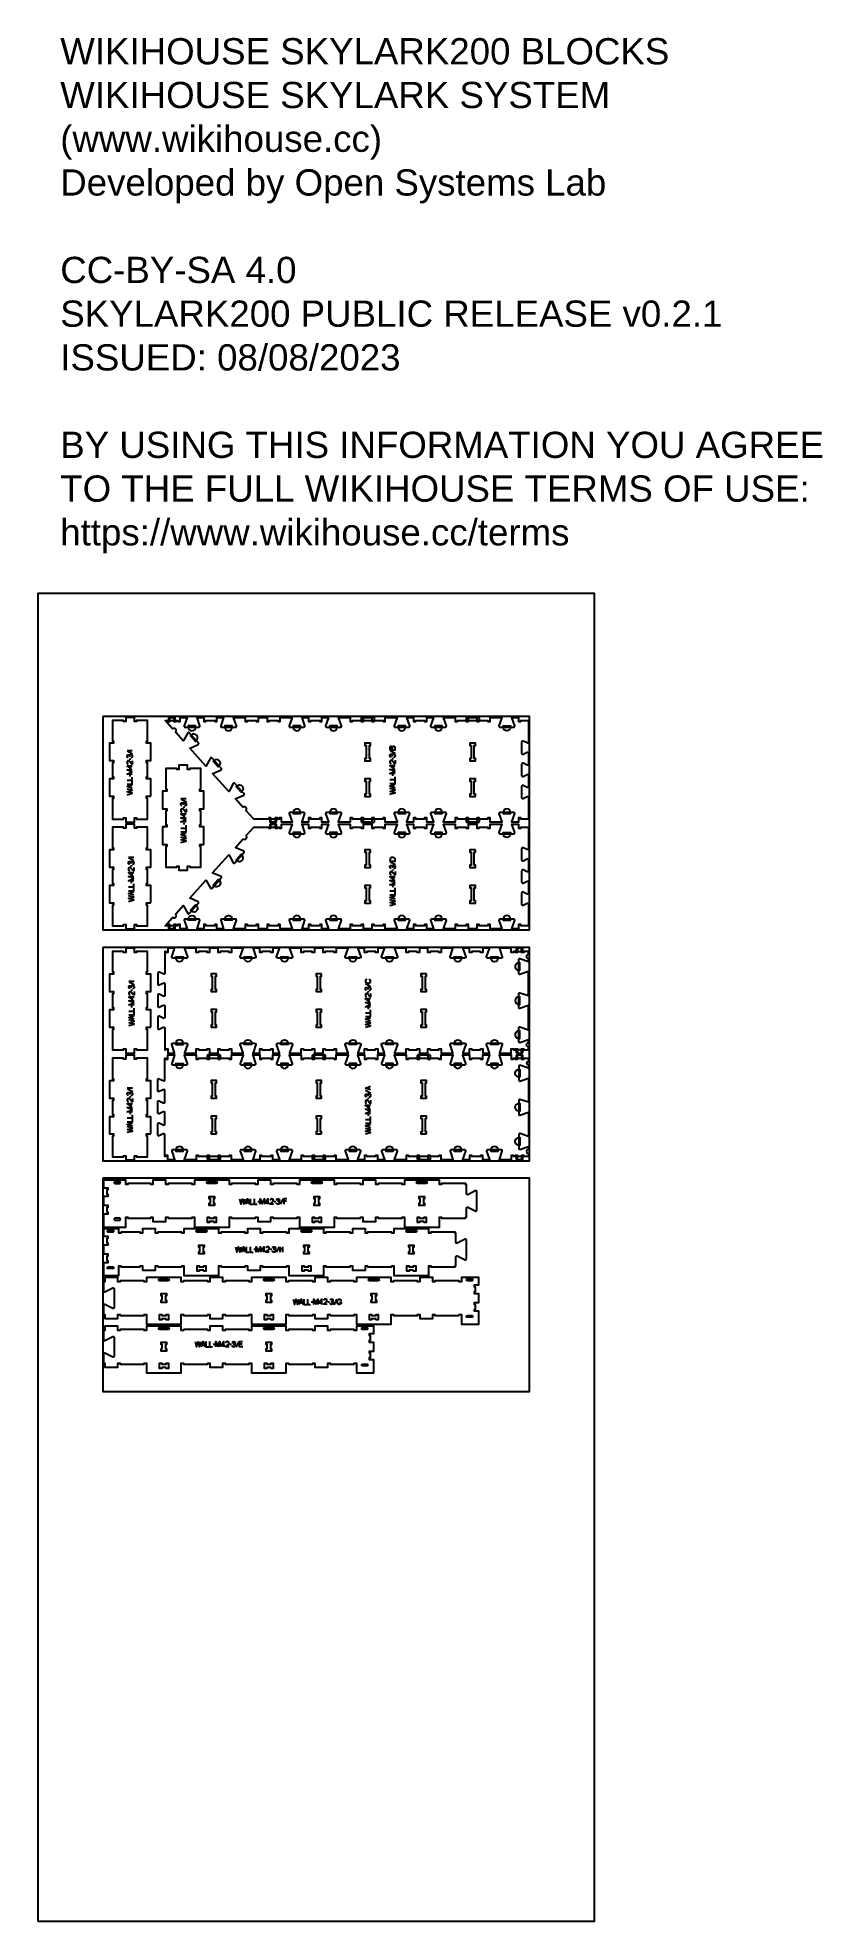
# Model space of a CAD drawing. Extents: x 0 to 4485, y 0 to 10771.
import ezdxf

# ---------------------------------------------------------------- set-up
doc = ezdxf.new("R2010")
doc.units = 0
for name, color, linetype in [('0_SHEET_SPRUCEPLY_2440X122', 1, 'CONTINUOUS'), ('1_ANYTOOL_1MMDEEP_LABELS_S', 2, 'CONTINUOUS'), ('3_ANYTOOL_CUTTHROUGH_INSID', 4, 'CONTINUOUS'), ('4_ANYTOOL_CUTTHROUGH_OUTSI', 5, 'CONTINUOUS'), ('5_ANYTOOL_HALF_MILL_9MM_IN', 3, 'CONTINUOUS'), ('DONOTCUT', 7, 'CONTINUOUS'), ('README', 1, 'CONTINUOUS')]:
    doc.layers.add(name, color=color, linetype=linetype)
doc.styles.add('ARIAL', font='arial.ttf')

msp = doc.modelspace()

# ---------------------------------------------------------------- texts
at = {"layer": 'README', "insert": (129, 10768, 0), "char_height": 150, "width": 8996.74, "attachment_point": 1, "style": 'ARIAL'}
msp.add_mtext('{\\fArial;WIKIHOUSE SKYLARK200 BLOCKS}\\P{\\fArial;WIKIHOUSE SKYLARK SYSTEM}\\P{\\fArial;(www.wikihouse.cc)}\\P{\\fArial;Developed by Open Systems Lab}\\P\\P{\\fArial;CC-BY-SA 4.0}\\P{\\fArial;SKYLARK200 PUBLIC RELEASE v0.2.1}\\P{\\fArial;ISSUED: 08/08/2023}\\P\\P{\\fArial;BY USING THIS INFORMATION YOU AGREE }\\P{\\fArial;TO THE FULL WIKIHOUSE TERMS OF USE:}\\P{\\fArial;https://www.wikihouse.cc/terms}', dxfattribs=at)

# ---------------------------------------------------------------- linework, layer by layer
at = {"layer": '0_SHEET_SPRUCEPLY_2440X122'}
for points in [[(372, 6889), (372, 5669), (2812, 5669), (2812, 6889)], [(372, 5569), (372, 4349), (2812, 4349), (2812, 5569)], [(372, 4249), (372, 3029), (2812, 3029), (2812, 4249)]]:
    msp.add_lwpolyline(points, close=True, dxfattribs=at)
at = {"layer": '1_ANYTOOL_1MMDEEP_LABELS_S', "color": 2}
for points in [[(511, 6695), (541, 6695)], [(512, 6692), (542, 6675)], [(2013, 6698), (2043, 6698), (2043, 6708), (2043, 6710), (2043, 6711), (2043, 6711), (2043, 6711), (2043, 6711), (2043, 6712), (2043, 6712), (2043, 6712), (2043, 6712), (2043, 6712), (2043, 6713), (2043, 6713), (2043, 6713), (2043, 6713), (2043, 6713), (2043, 6714), (2043, 6714), (2043, 6714), (2043, 6714), (2042, 6714), (2042, 6714), (2042, 6715), (2042, 6715), (2042, 6715), (2042, 6715), (2042, 6715), (2042, 6715), (2041, 6715), (2041, 6716), (2041, 6716), (2041, 6716), (2041, 6716), (2041, 6716), (2041, 6716), (2040, 6716), (2040, 6717), (2040, 6717), (2040, 6717), (2040, 6717), (2039, 6717), (2039, 6717), (2039, 6717), (2039, 6717), (2039, 6717), (2039, 6717), (2038, 6718), (2038, 6718), (2038, 6718), (2038, 6718), (2038, 6718), (2037, 6718), (2037, 6718), (2037, 6718), (2037, 6718), (2037, 6718), (2036, 6718), (2036, 6718), (2036, 6718), (2036, 6718), (2036, 6718), (2035, 6718), (2035, 6718), (2035, 6718), (2035, 6718), (2035, 6718), (2034, 6718), (2034, 6718), (2034, 6718), (2034, 6718), (2033, 6718), (2033, 6718), (2033, 6718), (2033, 6718), (2033, 6718), (2032, 6718), (2032, 6718), (2032, 6718), (2032, 6718), (2032, 6718), (2031, 6718), (2031, 6718), (2031, 6717), (2031, 6717), (2031, 6717), (2031, 6717), (2031, 6717), (2031, 6717), (2031, 6717), (2030, 6717), (2030, 6717), (2030, 6717), (2030, 6717), (2030, 6717), (2030, 6717), (2030, 6717), (2030, 6717), (2030, 6717), (2030, 6717), (2030, 6716), (2030, 6716), (2030, 6716), (2029, 6716), (2029, 6716), (2029, 6716), (2029, 6716), (2029, 6716), (2029, 6716), (2029, 6715), (2029, 6715), (2028, 6715), (2028, 6714), (2028, 6714), (2028, 6713), (2028, 6713), (2028, 6713), (2027, 6712), (2027, 6712), (2027, 6711), (2027, 6711), (2027, 6711), (2027, 6710), (2027, 6710), (2027, 6709), (2027, 6709)], [(2027, 6698), (2027, 6709), (2027, 6709), (2027, 6710), (2027, 6710), (2027, 6710), (2026, 6711), (2026, 6711), (2026, 6711), (2026, 6712), (2026, 6712), (2026, 6712), (2026, 6713), (2026, 6713), (2026, 6713), (2025, 6714), (2025, 6714), (2025, 6714), (2025, 6715), (2025, 6715), (2025, 6715), (2025, 6715), (2025, 6715), (2025, 6715), (2025, 6715), (2025, 6715), (2025, 6715), (2025, 6715), (2025, 6715), (2025, 6715), (2025, 6715), (2024, 6715), (2024, 6715), (2024, 6716), (2024, 6716), (2024, 6716), (2024, 6716), (2024, 6716), (2024, 6716), (2024, 6716), (2024, 6716), (2024, 6716), (2024, 6716), (2024, 6716), (2024, 6716), (2023, 6716), (2023, 6716), (2023, 6716), (2023, 6716), (2023, 6716), (2023, 6716), (2023, 6716), (2023, 6716), (2023, 6717), (2022, 6717), (2022, 6717), (2022, 6717), (2022, 6717), (2022, 6717), (2021, 6717), (2021, 6717), (2021, 6717), (2021, 6717), (2020, 6717), (2020, 6717), (2020, 6717), (2020, 6717), (2019, 6717), (2019, 6717), (2019, 6717), (2019, 6717), (2019, 6717), (2018, 6717), (2018, 6717), (2018, 6717), (2018, 6717), (2018, 6717), (2017, 6717), (2017, 6717), (2017, 6717), (2017, 6717), (2017, 6717), (2017, 6716), (2017, 6716), (2016, 6716), (2016, 6716), (2016, 6716), (2016, 6716), (2016, 6716), (2016, 6716), (2016, 6716), (2015, 6716), (2015, 6716), (2015, 6716), (2015, 6716), (2015, 6715), (2015, 6715), (2015, 6715), (2015, 6715), (2015, 6715), (2015, 6715), (2014, 6715), (2014, 6715), (2014, 6715), (2014, 6714), (2014, 6714), (2014, 6714), (2014, 6714), (2014, 6714), (2014, 6714), (2014, 6714), (2014, 6714), (2014, 6713), (2014, 6713), (2014, 6713), (2013, 6713), (2013, 6713), (2013, 6713), (2013, 6712), (2013, 6712), (2013, 6712), (2013, 6712), (2013, 6712), (2013, 6711), (2013, 6711), (2013, 6711), (2013, 6711), (2013, 6710), (2013, 6698)], [(2014, 6695), (2044, 6678)], [(516, 6654), (516, 6655), (515, 6655), (515, 6655), (515, 6655), (515, 6655), (514, 6655), (514, 6656), (514, 6656), (514, 6656), (514, 6656), (514, 6656), (514, 6656), (513, 6656), (513, 6656), (513, 6656), (513, 6657), (513, 6657), (513, 6657), (513, 6657), (513, 6657), (513, 6657), (513, 6657), (512, 6657), (512, 6658), (512, 6658), (512, 6658), (512, 6658), (512, 6658), (512, 6658), (512, 6658), (512, 6658), (512, 6659), (512, 6659), (512, 6659), (512, 6659), (512, 6659), (512, 6659), (512, 6659), (511, 6660), (511, 6660), (511, 6660), (511, 6661), (511, 6661), (511, 6661), (511, 6661), (511, 6662), (511, 6662), (511, 6663), (511, 6663), (511, 6663), (511, 6663), (511, 6663), (511, 6664), (511, 6664), (511, 6664), (511, 6664), (511, 6664), (511, 6665), (511, 6665), (511, 6665), (511, 6665), (511, 6665), (511, 6665), (512, 6666), (512, 6666), (512, 6666), (512, 6666), (512, 6666), (512, 6666), (512, 6667), (512, 6667), (512, 6667), (512, 6667), (512, 6667), (512, 6667), (512, 6667), (513, 6668), (513, 6668), (513, 6668), (513, 6668), (513, 6668), (513, 6668), (513, 6668), (513, 6669), (514, 6669), (514, 6669), (514, 6669), (514, 6669), (514, 6669), (514, 6669), (514, 6669), (515, 6669), (515, 6669), (515, 6669), (515, 6670), (515, 6670), (515, 6670), (516, 6670), (516, 6670), (516, 6670), (516, 6670), (516, 6670), (516, 6670), (517, 6670), (517, 6670), (517, 6670), (517, 6670), (517, 6670), (518, 6670), (518, 6670), (518, 6670), (519, 6670), (519, 6670), (519, 6670), (520, 6670), (520, 6670), (520, 6670), (520, 6670), (520, 6670), (520, 6670), (521, 6670), (521, 6670), (521, 6670), (521, 6670), (521, 6670), (521, 6670), (521, 6670), (522, 6670), (522, 6670), (522, 6669), (522, 6669), (522, 6669), (522, 6669), (522, 6669), (522, 6669), (522, 6669), (522, 6669), (523, 6669), (523, 6669), (523, 6669), (523, 6669), (523, 6668), (523, 6668), (523, 6668), (523, 6668), (524, 6668), (524, 6668), (524, 6668), (524, 6668), (524, 6668), (524, 6668), (524, 6667), (524, 6667), (524, 6667), (524, 6667), (524, 6667), (524, 6667), (524, 6667), (524, 6667), (524, 6667), (524, 6667), (524, 6667), (524, 6666), (525, 6666), (525, 6666), (525, 6666), (525, 6666), (525, 6665), (525, 6665), (525, 6665), (525, 6665), (525, 6665), (525, 6664), (525, 6664), (525, 6664), (525, 6664), (525, 6663), (525, 6663), (525, 6663), (525, 6663), (525, 6662), (525, 6659)], [(541, 6636), (541, 6617), (541, 6618), (540, 6618), (540, 6618), (540, 6618), (540, 6618), (539, 6618), (539, 6618), (539, 6618), (539, 6618), (539, 6618), (538, 6618), (538, 6619), (538, 6619), (538, 6619), (538, 6619), (537, 6619), (537, 6619), (537, 6619), (537, 6619), (537, 6620), (536, 6620), (536, 6620), (536, 6620), (536, 6620), (536, 6620), (536, 6621), (535, 6621), (535, 6621), (535, 6621), (535, 6621), (534, 6623), (532, 6624), (531, 6626), (530, 6627), (530, 6628), (529, 6629), (528, 6630), (528, 6630), (527, 6631), (527, 6632), (526, 6632), (525, 6633), (525, 6633), (525, 6633), (525, 6633), (525, 6633), (525, 6634), (524, 6634), (524, 6634), (524, 6634), (524, 6634), (524, 6634), (524, 6634), (523, 6634), (523, 6634), (523, 6634), (523, 6635), (523, 6635), (522, 6635), (522, 6635), (522, 6635), (522, 6635), (522, 6635), (521, 6635), (521, 6635), (521, 6635), (521, 6635), (521, 6635), (520, 6635), (520, 6635), (520, 6635), (520, 6635), (520, 6635), (519, 6635), (519, 6635), (519, 6635), (519, 6635), (518, 6635), (518, 6635), (518, 6635), (518, 6635), (517, 6635), (517, 6635), (517, 6635), (517, 6635), (517, 6635), (516, 6635), (516, 6635), (516, 6635), (516, 6635), (516, 6634), (515, 6634), (515, 6634), (515, 6634), (515, 6634), (515, 6634), (515, 6634), (514, 6634), (514, 6634), (514, 6634), (514, 6633), (514, 6633), (514, 6633), (513, 6633), (513, 6633), (513, 6633), (513, 6632), (513, 6632), (513, 6632), (513, 6632), (513, 6632), (512, 6632), (512, 6631), (512, 6631), (512, 6631), (512, 6631), (512, 6631), (512, 6631), (512, 6630), (512, 6630), (512, 6630), (512, 6630), (512, 6630), (511, 6629), (511, 6629), (511, 6629), (511, 6629), (511, 6629), (511, 6628), (511, 6628), (511, 6628), (511, 6628), (511, 6627), (511, 6627), (511, 6627), (511, 6627), (511, 6626), (511, 6626), (511, 6626), (511, 6625), (511, 6625), (511, 6625), (511, 6624), (511, 6624), (511, 6624), (511, 6623), (512, 6623), (512, 6623), (512, 6623), (512, 6623), (512, 6622), (512, 6622), (512, 6622), (512, 6622), (512, 6622), (512, 6622), (512, 6622), (512, 6621), (512, 6621), (512, 6621), (512, 6621), (512, 6621), (513, 6621), (513, 6621), (513, 6621), (513, 6620), (513, 6620), (513, 6620), (513, 6620), (513, 6620), (513, 6620), (513, 6620), (514, 6620), (514, 6619), (514, 6619), (514, 6619), (514, 6619), (514, 6619), (514, 6619), (515, 6619), (515, 6618), (515, 6618), (516, 6618), (516, 6618), (516, 6618)], [(541, 6605), (511, 6605), (532, 6589)], [(541, 6560), (511, 6560), (539, 6572), (511, 6584), (541, 6584)], [(525, 6661), (525, 6662), (525, 6662), (525, 6663), (525, 6663), (526, 6664), (526, 6664), (526, 6664), (526, 6665), (526, 6665), (526, 6666), (526, 6666), (526, 6666), (527, 6667), (527, 6667), (527, 6668), (527, 6668), (527, 6668), (527, 6668), (527, 6668), (527, 6668), (527, 6669), (527, 6669), (528, 6669), (528, 6669), (528, 6669), (528, 6669), (528, 6669), (528, 6669), (528, 6669), (528, 6669), (528, 6669), (528, 6669), (528, 6669), (528, 6669), (528, 6670), (528, 6670), (528, 6670), (529, 6670), (529, 6670), (529, 6670), (529, 6670), (529, 6670), (529, 6670), (529, 6670), (529, 6670), (529, 6670), (529, 6670), (529, 6670), (529, 6670), (530, 6670), (530, 6670), (530, 6670), (530, 6670), (530, 6671), (530, 6671), (531, 6671), (531, 6671), (531, 6671), (531, 6671), (531, 6671), (532, 6671), (532, 6671), (532, 6671), (532, 6671), (533, 6671), (533, 6671), (533, 6671), (533, 6671), (534, 6671), (534, 6671), (534, 6671), (534, 6671), (535, 6671), (535, 6671), (535, 6671), (535, 6671), (536, 6671), (536, 6670), (536, 6670), (536, 6670), (536, 6670), (537, 6670), (537, 6670), (537, 6670), (537, 6670), (537, 6670), (538, 6670), (538, 6670), (538, 6669), (538, 6669), (538, 6669), (538, 6669), (538, 6669), (539, 6669), (539, 6669), (539, 6669), (539, 6669), (539, 6669), (539, 6669), (539, 6669), (539, 6668), (539, 6668), (539, 6668), (539, 6668), (540, 6668), (540, 6668), (540, 6667), (540, 6667), (540, 6667), (540, 6667), (540, 6667), (540, 6666), (540, 6666), (540, 6666), (540, 6666), (541, 6666), (541, 6665), (541, 6665), (541, 6665), (541, 6665), (541, 6665), (541, 6664), (541, 6664), (541, 6664), (541, 6664), (541, 6663), (541, 6663), (541, 6662), (541, 6662), (541, 6661), (541, 6661), (541, 6661), (541, 6660), (541, 6660), (541, 6660), (541, 6659), (541, 6659), (541, 6659), (541, 6659), (541, 6659), (541, 6659), (541, 6658), (541, 6658), (541, 6658), (540, 6658), (540, 6658), (540, 6658), (540, 6658), (540, 6657), (540, 6657), (540, 6657), (540, 6657), (540, 6657), (540, 6657), (540, 6657), (540, 6656), (540, 6656), (539, 6656), (539, 6656), (539, 6656), (539, 6656), (539, 6656), (539, 6656), (539, 6655), (539, 6655), (539, 6655), (538, 6655), (538, 6655), (538, 6655), (538, 6655), (538, 6655), (538, 6655), (538, 6654), (538, 6654), (537, 6654), (537, 6654), (537, 6654), (537, 6654), (537, 6654), (536, 6654), (536, 6654), (536, 6653), (535, 6653)], [(527, 6649), (527, 6641)], [(532, 6589), (532, 6611)], [(2018, 6657), (2018, 6657), (2018, 6658), (2017, 6658), (2017, 6658), (2017, 6658), (2016, 6658), (2016, 6658), (2016, 6659), (2016, 6659), (2016, 6659), (2016, 6659), (2016, 6659), (2016, 6659), (2015, 6659), (2015, 6659), (2015, 6659), (2015, 6660), (2015, 6660), (2015, 6660), (2015, 6660), (2015, 6660), (2015, 6660), (2015, 6660), (2014, 6660), (2014, 6661), (2014, 6661), (2014, 6661), (2014, 6661), (2014, 6661), (2014, 6661), (2014, 6661), (2014, 6661), (2014, 6662), (2014, 6662), (2014, 6662), (2014, 6662), (2014, 6662), (2014, 6662), (2014, 6662), (2013, 6663), (2013, 6663), (2013, 6663), (2013, 6664), (2013, 6664), (2013, 6664), (2013, 6665), (2013, 6665), (2013, 6665), (2013, 6666), (2013, 6666), (2013, 6666), (2013, 6666), (2013, 6666), (2013, 6667), (2013, 6667), (2013, 6667), (2013, 6667), (2013, 6667), (2013, 6668), (2013, 6668), (2013, 6668), (2014, 6668), (2014, 6668), (2014, 6668), (2014, 6669), (2014, 6669), (2014, 6669), (2014, 6669), (2014, 6669), (2014, 6669), (2014, 6670), (2014, 6670), (2014, 6670), (2014, 6670), (2015, 6670), (2015, 6670), (2015, 6670), (2015, 6671), (2015, 6671), (2015, 6671), (2015, 6671), (2015, 6671), (2015, 6671), (2016, 6671), (2016, 6672), (2016, 6672), (2016, 6672), (2016, 6672), (2016, 6672), (2016, 6672), (2017, 6672), (2017, 6672), (2017, 6672), (2017, 6672), (2017, 6672), (2017, 6672), (2018, 6673), (2018, 6673), (2018, 6673), (2018, 6673), (2018, 6673), (2018, 6673), (2019, 6673), (2019, 6673), (2019, 6673), (2019, 6673), (2019, 6673), (2020, 6673), (2020, 6673), (2020, 6673), (2020, 6673), (2021, 6673), (2021, 6673), (2021, 6673), (2022, 6673), (2022, 6673), (2022, 6673), (2022, 6673), (2022, 6673), (2023, 6673), (2023, 6673), (2023, 6673), (2023, 6673), (2023, 6673), (2023, 6673), (2023, 6673), (2024, 6672), (2024, 6672), (2024, 6672), (2024, 6672), (2024, 6672), (2024, 6672), (2024, 6672), (2024, 6672), (2024, 6672), (2024, 6672), (2025, 6672), (2025, 6672), (2025, 6672), (2025, 6672), (2025, 6671), (2025, 6671), (2025, 6671), (2026, 6671), (2026, 6671), (2026, 6671), (2026, 6671), (2026, 6671), (2026, 6671), (2026, 6671), (2026, 6670), (2026, 6670), (2026, 6670), (2026, 6670), (2026, 6670), (2026, 6670), (2026, 6670), (2026, 6670), (2026, 6670), (2026, 6670), (2027, 6669), (2027, 6669), (2027, 6669), (2027, 6669), (2027, 6669), (2027, 6669), (2027, 6669), (2027, 6668), (2027, 6668), (2027, 6668), (2027, 6668), (2027, 6667), (2027, 6667), (2027, 6667), (2027, 6667), (2027, 6666), (2027, 6666), (2027, 6666), (2027, 6666), (2027, 6665), (2027, 6665), (2027, 6662)], [(2043, 6639), (2043, 6620), (2043, 6620), (2042, 6620), (2042, 6621), (2042, 6621), (2042, 6621), (2042, 6621), (2041, 6621), (2041, 6621), (2041, 6621), (2041, 6621), (2041, 6621), (2040, 6621), (2040, 6622), (2040, 6622), (2040, 6622), (2040, 6622), (2039, 6622), (2039, 6622), (2039, 6622), (2039, 6622), (2039, 6623), (2038, 6623), (2038, 6623), (2038, 6623), (2038, 6623), (2038, 6623), (2038, 6624), (2037, 6624), (2037, 6624), (2037, 6624), (2036, 6626), (2035, 6627), (2033, 6629), (2032, 6630), (2032, 6631), (2031, 6632), (2031, 6632), (2030, 6633), (2029, 6634), (2029, 6634), (2028, 6635), (2028, 6636), (2027, 6636), (2027, 6636), (2027, 6636), (2027, 6636), (2027, 6636), (2027, 6636), (2026, 6637), (2026, 6637), (2026, 6637), (2026, 6637), (2026, 6637), (2026, 6637), (2025, 6637), (2025, 6637), (2025, 6637), (2025, 6637), (2025, 6638), (2024, 6638), (2024, 6638), (2024, 6638), (2024, 6638), (2024, 6638), (2023, 6638), (2023, 6638), (2023, 6638), (2023, 6638), (2023, 6638), (2022, 6638), (2022, 6638), (2022, 6638), (2022, 6638), (2021, 6638), (2021, 6638), (2021, 6638), (2021, 6638), (2020, 6638), (2020, 6638), (2020, 6638), (2020, 6638), (2020, 6638), (2019, 6638), (2019, 6638), (2019, 6638), (2019, 6638), (2018, 6638), (2018, 6638), (2018, 6638), (2018, 6637), (2018, 6637), (2017, 6637), (2017, 6637), (2017, 6637), (2017, 6637), (2017, 6637), (2017, 6637), (2016, 6637), (2016, 6637), (2016, 6636), (2016, 6636), (2016, 6636), (2016, 6636), (2016, 6636), (2015, 6636), (2015, 6636), (2015, 6635), (2015, 6635), (2015, 6635), (2015, 6635), (2015, 6635), (2015, 6635), (2014, 6634), (2014, 6634), (2014, 6634), (2014, 6634), (2014, 6634), (2014, 6633), (2014, 6633), (2014, 6633), (2014, 6633), (2014, 6633), (2014, 6632), (2014, 6632), (2014, 6632), (2013, 6632), (2013, 6632), (2013, 6631), (2013, 6631), (2013, 6631), (2013, 6631), (2013, 6631), (2013, 6630), (2013, 6630), (2013, 6630), (2013, 6630), (2013, 6629), (2013, 6629), (2013, 6628), (2013, 6628), (2013, 6628), (2013, 6627), (2013, 6627), (2013, 6627), (2013, 6626), (2014, 6626), (2014, 6626), (2014, 6626), (2014, 6626), (2014, 6625), (2014, 6625), (2014, 6625), (2014, 6625), (2014, 6625), (2014, 6625), (2014, 6625), (2014, 6624), (2014, 6624), (2014, 6624), (2014, 6624), (2015, 6624), (2015, 6624), (2015, 6624), (2015, 6624), (2015, 6623), (2015, 6623), (2015, 6623), (2015, 6623), (2015, 6623), (2015, 6623), (2015, 6623), (2016, 6623), (2016, 6622), (2016, 6622), (2016, 6622), (2016, 6622), (2016, 6622), (2016, 6622), (2017, 6622), (2017, 6622), (2017, 6621), (2017, 6621), (2018, 6621), (2018, 6621), (2018, 6621)], [(2043, 6608), (2013, 6608), (2035, 6592)], [(2043, 6563), (2013, 6563), (2042, 6575), (2013, 6587), (2043, 6587)], [(2027, 6664), (2027, 6665), (2027, 6665), (2028, 6666), (2028, 6666), (2028, 6666), (2028, 6667), (2028, 6667), (2028, 6668), (2028, 6668), (2028, 6669), (2028, 6669), (2028, 6669), (2029, 6670), (2029, 6670), (2029, 6670), (2029, 6671), (2029, 6671), (2029, 6671), (2029, 6671), (2029, 6671), (2030, 6671), (2030, 6671), (2030, 6672), (2030, 6672), (2030, 6672), (2030, 6672), (2030, 6672), (2030, 6672), (2030, 6672), (2030, 6672), (2030, 6672), (2030, 6672), (2030, 6672), (2030, 6672), (2030, 6672), (2031, 6672), (2031, 6673), (2031, 6673), (2031, 6673), (2031, 6673), (2031, 6673), (2031, 6673), (2031, 6673), (2031, 6673), (2031, 6673), (2031, 6673), (2031, 6673), (2032, 6673), (2032, 6673), (2032, 6673), (2032, 6673), (2032, 6673), (2032, 6673), (2032, 6673), (2032, 6673), (2033, 6674), (2033, 6674), (2033, 6674), (2033, 6674), (2034, 6674), (2034, 6674), (2034, 6674), (2034, 6674), (2034, 6674), (2035, 6674), (2035, 6674), (2035, 6674), (2036, 6674), (2036, 6674), (2036, 6674), (2036, 6674), (2037, 6674), (2037, 6674), (2037, 6674), (2037, 6674), (2038, 6673), (2038, 6673), (2038, 6673), (2038, 6673), (2038, 6673), (2039, 6673), (2039, 6673), (2039, 6673), (2039, 6673), (2039, 6673), (2040, 6673), (2040, 6673), (2040, 6672), (2040, 6672), (2040, 6672), (2040, 6672), (2041, 6672), (2041, 6672), (2041, 6672), (2041, 6672), (2041, 6672), (2041, 6672), (2041, 6672), (2041, 6671), (2041, 6671), (2041, 6671), (2041, 6671), (2041, 6671), (2042, 6671), (2042, 6671), (2042, 6670), (2042, 6670), (2042, 6670), (2042, 6670), (2042, 6670), (2042, 6670), (2042, 6669), (2042, 6669), (2042, 6669), (2043, 6669), (2043, 6669), (2043, 6668), (2043, 6668), (2043, 6668), (2043, 6668), (2043, 6667), (2043, 6667), (2043, 6667), (2043, 6667), (2043, 6667), (2043, 6666), (2043, 6666), (2043, 6665), (2043, 6664), (2043, 6664), (2043, 6664), (2043, 6663), (2043, 6663), (2043, 6663), (2043, 6662), (2043, 6662), (2043, 6662), (2043, 6662), (2043, 6662), (2043, 6662), (2043, 6661), (2043, 6661), (2043, 6661), (2043, 6661), (2043, 6661), (2043, 6661), (2042, 6661), (2042, 6660), (2042, 6660), (2042, 6660), (2042, 6660), (2042, 6660), (2042, 6660), (2042, 6660), (2042, 6659), (2042, 6659), (2042, 6659), (2042, 6659), (2041, 6659), (2041, 6659), (2041, 6659), (2041, 6659), (2041, 6658), (2041, 6658), (2041, 6658), (2041, 6658), (2041, 6658), (2040, 6658), (2040, 6658), (2040, 6658), (2040, 6658), (2040, 6657), (2040, 6657), (2040, 6657), (2040, 6657), (2039, 6657), (2039, 6657), (2039, 6657), (2039, 6657), (2039, 6657), (2038, 6656), (2038, 6656), (2037, 6656)], [(2029, 6652), (2029, 6643)], [(2035, 6592), (2035, 6614)], [(511, 6525), (541, 6525), (541, 6542)], [(511, 6503), (541, 6503), (541, 6520)], [(541, 6477), (511, 6488), (541, 6499)], [(511, 6442), (541, 6450), (512, 6458), (541, 6467), (511, 6474)], [(527, 6555), (527, 6546)], [(532, 6480), (532, 6495)], [(2013, 6528), (2043, 6528), (2043, 6545)], [(2013, 6506), (2043, 6506), (2043, 6523)], [(2043, 6480), (2013, 6491), (2043, 6502)], [(2013, 6445), (2043, 6453), (2014, 6461), (2043, 6470), (2013, 6477)], [(2029, 6558), (2029, 6549)], [(2034, 6483), (2034, 6498)], [(819, 6421), (849, 6421)], [(819, 6418), (850, 6400)], [(824, 6380), (823, 6380), (823, 6380), (823, 6381), (823, 6381), (822, 6381), (822, 6381), (822, 6381), (822, 6381), (822, 6382), (821, 6382), (821, 6382), (821, 6382), (821, 6382), (821, 6382), (821, 6382), (821, 6382), (821, 6382), (821, 6382), (821, 6383), (820, 6383), (820, 6383), (820, 6383), (820, 6383), (820, 6383), (820, 6383), (820, 6383), (820, 6384), (820, 6384), (820, 6384), (820, 6384), (820, 6384), (820, 6384), (820, 6384), (819, 6385), (819, 6385), (819, 6385), (819, 6385), (819, 6385), (819, 6385), (819, 6386), (819, 6386), (819, 6386), (819, 6387), (819, 6387), (819, 6387), (819, 6388), (819, 6388), (819, 6388), (819, 6388), (819, 6389), (819, 6389), (819, 6389), (819, 6389), (819, 6389), (819, 6390), (819, 6390), (819, 6390), (819, 6390), (819, 6390), (819, 6391), (819, 6391), (819, 6391), (819, 6391), (819, 6391), (819, 6391), (819, 6392), (819, 6392), (820, 6392), (820, 6392), (820, 6392), (820, 6392), (820, 6393), (820, 6393), (820, 6393), (820, 6393), (820, 6393), (820, 6393), (820, 6393), (821, 6394), (821, 6394), (821, 6394), (821, 6394), (821, 6394), (821, 6394), (821, 6394), (821, 6394), (822, 6395), (822, 6395), (822, 6395), (822, 6395), (822, 6395), (822, 6395), (823, 6395), (823, 6395), (823, 6395), (823, 6395), (823, 6395), (823, 6395), (824, 6396), (824, 6396), (824, 6396), (824, 6396), (824, 6396), (824, 6396), (825, 6396), (825, 6396), (825, 6396), (825, 6396), (825, 6396), (826, 6396), (826, 6396), (826, 6396), (827, 6396), (827, 6396), (827, 6396), (828, 6396), (828, 6396), (828, 6396), (828, 6396), (828, 6396), (828, 6396), (829, 6396), (829, 6396), (829, 6395), (829, 6395), (829, 6395), (829, 6395), (829, 6395), (829, 6395), (830, 6395), (830, 6395), (830, 6395), (830, 6395), (830, 6395), (830, 6395), (830, 6395), (830, 6395), (830, 6395), (830, 6395), (831, 6394), (831, 6394), (831, 6394), (831, 6394), (831, 6394), (831, 6394), (831, 6394), (831, 6394), (831, 6394), (831, 6393), (832, 6393), (832, 6393), (832, 6393), (832, 6393), (832, 6393), (832, 6393), (832, 6393), (832, 6393), (832, 6393), (832, 6393), (832, 6392), (832, 6392), (832, 6392), (832, 6392), (832, 6392), (832, 6392), (832, 6392), (833, 6391), (833, 6391), (833, 6391), (833, 6391), (833, 6390), (833, 6390), (833, 6390), (833, 6390), (833, 6390), (833, 6389), (833, 6389), (833, 6389), (833, 6389), (833, 6388), (833, 6388), (833, 6384)], [(849, 6361), (849, 6343), (848, 6343), (848, 6343), (848, 6343), (848, 6343), (847, 6344), (847, 6344), (847, 6344), (847, 6344), (847, 6344), (846, 6344), (846, 6344), (846, 6344), (846, 6344), (846, 6345), (845, 6345), (845, 6345), (845, 6345), (845, 6345), (845, 6345), (844, 6345), (844, 6345), (844, 6346), (844, 6346), (844, 6346), (844, 6346), (843, 6346), (843, 6346), (843, 6347), (843, 6347), (843, 6347), (841, 6349), (840, 6350), (839, 6352), (838, 6353), (837, 6354), (837, 6355), (836, 6355), (836, 6356), (835, 6357), (834, 6357), (834, 6358), (833, 6359), (833, 6359), (833, 6359), (833, 6359), (833, 6359), (832, 6359), (832, 6359), (832, 6359), (832, 6360), (832, 6360), (832, 6360), (831, 6360), (831, 6360), (831, 6360), (831, 6360), (831, 6360), (830, 6360), (830, 6360), (830, 6360), (830, 6361), (830, 6361), (829, 6361), (829, 6361), (829, 6361), (829, 6361), (829, 6361), (828, 6361), (828, 6361), (828, 6361), (828, 6361), (828, 6361), (827, 6361), (827, 6361), (827, 6361), (827, 6361), (826, 6361), (826, 6361), (826, 6361), (826, 6361), (825, 6361), (825, 6361), (825, 6361), (825, 6361), (825, 6361), (824, 6361), (824, 6360), (824, 6360), (824, 6360), (824, 6360), (823, 6360), (823, 6360), (823, 6360), (823, 6360), (823, 6360), (822, 6360), (822, 6360), (822, 6359), (822, 6359), (822, 6359), (822, 6359), (821, 6359), (821, 6359), (821, 6359), (821, 6359), (821, 6358), (821, 6358), (821, 6358), (821, 6358), (820, 6358), (820, 6358), (820, 6357), (820, 6357), (820, 6357), (820, 6357), (820, 6357), (820, 6356), (820, 6356), (820, 6356), (819, 6356), (819, 6356), (819, 6356), (819, 6355), (819, 6355), (819, 6355), (819, 6355), (819, 6354), (819, 6354), (819, 6354), (819, 6354), (819, 6354), (819, 6353), (819, 6353), (819, 6353), (819, 6353), (819, 6352), (819, 6352), (819, 6352), (819, 6351), (819, 6351), (819, 6351), (819, 6350), (819, 6350), (819, 6350), (819, 6349), (819, 6349), (819, 6349), (819, 6349), (819, 6348), (819, 6348), (819, 6348), (820, 6348), (820, 6348), (820, 6348), (820, 6348), (820, 6347), (820, 6347), (820, 6347), (820, 6347), (820, 6347), (820, 6347), (820, 6347), (820, 6347), (820, 6346), (821, 6346), (821, 6346), (821, 6346), (821, 6346), (821, 6346), (821, 6346), (821, 6346), (821, 6345), (821, 6345), (821, 6345), (822, 6345), (822, 6345), (822, 6345), (822, 6345), (822, 6345), (822, 6344), (823, 6344), (823, 6344), (823, 6344), (824, 6344), (824, 6344)], [(833, 6387), (833, 6388), (833, 6388), (833, 6388), (833, 6389), (833, 6389), (833, 6390), (833, 6390), (834, 6391), (834, 6391), (834, 6391), (834, 6392), (834, 6392), (834, 6393), (834, 6393), (835, 6393), (835, 6394), (835, 6394), (835, 6394), (835, 6394), (835, 6394), (835, 6394), (835, 6394), (835, 6394), (835, 6394), (835, 6395), (835, 6395), (836, 6395), (836, 6395), (836, 6395), (836, 6395), (836, 6395), (836, 6395), (836, 6395), (836, 6395), (836, 6395), (836, 6395), (836, 6395), (836, 6395), (836, 6396), (836, 6396), (837, 6396), (837, 6396), (837, 6396), (837, 6396), (837, 6396), (837, 6396), (837, 6396), (837, 6396), (837, 6396), (837, 6396), (837, 6396), (838, 6396), (838, 6396), (838, 6396), (838, 6396), (838, 6396), (839, 6396), (839, 6396), (839, 6396), (839, 6397), (839, 6397), (840, 6397), (840, 6397), (840, 6397), (840, 6397), (841, 6397), (841, 6397), (841, 6397), (841, 6397), (842, 6397), (842, 6397), (842, 6396), (842, 6396), (843, 6396), (843, 6396), (843, 6396), (843, 6396), (844, 6396), (844, 6396), (844, 6396), (844, 6396), (844, 6396), (845, 6396), (845, 6396), (845, 6396), (845, 6396), (845, 6395), (846, 6395), (846, 6395), (846, 6395), (846, 6395), (846, 6395), (846, 6395), (846, 6395), (846, 6395), (846, 6395), (847, 6394), (847, 6394), (847, 6394), (847, 6394), (847, 6394), (847, 6394), (847, 6394), (847, 6394), (847, 6393), (847, 6393), (848, 6393), (848, 6393), (848, 6393), (848, 6393), (848, 6392), (848, 6392), (848, 6392), (848, 6392), (848, 6392), (848, 6391), (848, 6391), (848, 6391), (848, 6391), (849, 6391), (849, 6390), (849, 6390), (849, 6390), (849, 6390), (849, 6389), (849, 6389), (849, 6388), (849, 6388), (849, 6387), (849, 6387), (849, 6387), (849, 6386), (849, 6386), (849, 6386), (849, 6385), (849, 6385), (849, 6385), (849, 6385), (849, 6385), (848, 6385), (848, 6384), (848, 6384), (848, 6384), (848, 6384), (848, 6384), (848, 6384), (848, 6383), (848, 6383), (848, 6383), (848, 6383), (848, 6383), (848, 6383), (848, 6383), (848, 6382), (847, 6382), (847, 6382), (847, 6382), (847, 6382), (847, 6382), (847, 6382), (847, 6382), (847, 6381), (847, 6381), (847, 6381), (846, 6381), (846, 6381), (846, 6381), (846, 6381), (846, 6381), (846, 6381), (846, 6380), (846, 6380), (845, 6380), (845, 6380), (845, 6380), (845, 6380), (845, 6380), (845, 6380), (844, 6380), (844, 6379), (844, 6379), (843, 6379), (843, 6379)], [(835, 6375), (835, 6366)], [(849, 6331), (819, 6331), (840, 6315)], [(849, 6286), (819, 6286), (847, 6298), (819, 6310), (849, 6310)], [(819, 6251), (849, 6251), (849, 6268)], [(835, 6280), (835, 6272)], [(840, 6315), (840, 6337)], [(819, 6229), (849, 6229), (849, 6246)], [(849, 6203), (819, 6214), (849, 6225)], [(819, 6168), (849, 6176), (820, 6184), (849, 6193), (819, 6200)], [(839, 6206), (839, 6221)], [(519, 6085), (549, 6085)], [(519, 6082), (550, 6065)], [(524, 6044), (524, 6045), (523, 6045), (523, 6045), (523, 6045), (522, 6045), (522, 6045), (522, 6046), (522, 6046), (522, 6046), (522, 6046), (521, 6046), (521, 6046), (521, 6046), (521, 6046), (521, 6046), (521, 6047), (521, 6047), (521, 6047), (521, 6047), (521, 6047), (520, 6047), (520, 6047), (520, 6047), (520, 6048), (520, 6048), (520, 6048), (520, 6048), (520, 6048), (520, 6048), (520, 6048), (520, 6048), (520, 6049), (520, 6049), (520, 6049), (519, 6049), (519, 6049), (519, 6049), (519, 6049), (519, 6050), (519, 6050), (519, 6050), (519, 6051), (519, 6051), (519, 6051), (519, 6051), (519, 6052), (519, 6052), (519, 6053), (519, 6053), (519, 6053), (519, 6053), (519, 6053), (519, 6054), (519, 6054), (519, 6054), (519, 6054), (519, 6054), (519, 6055), (519, 6055), (519, 6055), (519, 6055), (519, 6055), (519, 6055), (519, 6056), (519, 6056), (519, 6056), (520, 6056), (520, 6056), (520, 6056), (520, 6057), (520, 6057), (520, 6057), (520, 6057), (520, 6057), (520, 6057), (520, 6057), (520, 6058), (521, 6058), (521, 6058), (521, 6058), (521, 6058), (521, 6058), (521, 6058), (521, 6059), (521, 6059), (522, 6059), (522, 6059), (522, 6059), (522, 6059), (522, 6059), (522, 6059), (522, 6059), (523, 6059), (523, 6059), (523, 6060), (523, 6060), (523, 6060), (523, 6060), (524, 6060), (524, 6060), (524, 6060), (524, 6060), (524, 6060), (524, 6060), (525, 6060), (525, 6060), (525, 6060), (525, 6060), (526, 6060), (526, 6060), (526, 6060), (526, 6060), (527, 6060), (527, 6060), (527, 6060), (528, 6060), (528, 6060), (528, 6060), (528, 6060), (528, 6060), (528, 6060), (529, 6060), (529, 6060), (529, 6060), (529, 6060), (529, 6060), (529, 6060), (529, 6060), (529, 6060), (530, 6059), (530, 6059), (530, 6059), (530, 6059), (530, 6059), (530, 6059), (530, 6059), (530, 6059), (530, 6059), (531, 6059), (531, 6059), (531, 6059), (531, 6058), (531, 6058), (531, 6058), (531, 6058), (531, 6058), (531, 6058), (531, 6058), (532, 6058), (532, 6058), (532, 6058), (532, 6057), (532, 6057), (532, 6057), (532, 6057), (532, 6057), (532, 6057), (532, 6057), (532, 6057), (532, 6057), (532, 6057), (532, 6057), (532, 6056), (532, 6056), (532, 6056), (533, 6056), (533, 6056), (533, 6055), (533, 6055), (533, 6055), (533, 6055), (533, 6055), (533, 6054), (533, 6054), (533, 6054), (533, 6054), (533, 6053), (533, 6053), (533, 6053), (533, 6053), (533, 6052), (533, 6049)], [(533, 6051), (533, 6052), (533, 6052), (533, 6053), (533, 6053), (533, 6054), (533, 6054), (534, 6054), (534, 6055), (534, 6055), (534, 6056), (534, 6056), (534, 6056), (534, 6057), (534, 6057), (535, 6058), (535, 6058), (535, 6058), (535, 6058), (535, 6058), (535, 6058), (535, 6059), (535, 6059), (535, 6059), (535, 6059), (535, 6059), (536, 6059), (536, 6059), (536, 6059), (536, 6059), (536, 6059), (536, 6059), (536, 6059), (536, 6059), (536, 6059), (536, 6060), (536, 6060), (536, 6060), (536, 6060), (536, 6060), (537, 6060), (537, 6060), (537, 6060), (537, 6060), (537, 6060), (537, 6060), (537, 6060), (537, 6060), (537, 6060), (537, 6060), (537, 6060), (537, 6060), (538, 6060), (538, 6060), (538, 6061), (538, 6061), (538, 6061), (539, 6061), (539, 6061), (539, 6061), (539, 6061), (539, 6061), (540, 6061), (540, 6061), (540, 6061), (540, 6061), (541, 6061), (541, 6061), (541, 6061), (542, 6061), (542, 6061), (542, 6061), (542, 6061), (543, 6061), (543, 6061), (543, 6061), (543, 6061), (543, 6061), (544, 6060), (544, 6060), (544, 6060), (544, 6060), (545, 6060), (545, 6060), (545, 6060), (545, 6060), (545, 6060), (545, 6060), (546, 6060), (546, 6059), (546, 6059), (546, 6059), (546, 6059), (546, 6059), (546, 6059), (546, 6059), (547, 6059), (547, 6059), (547, 6059), (547, 6059), (547, 6059), (547, 6058), (547, 6058), (547, 6058), (547, 6058), (547, 6058), (547, 6058), (548, 6057), (548, 6057), (548, 6057), (548, 6057), (548, 6057), (548, 6056), (548, 6056), (548, 6056), (548, 6056), (548, 6056), (548, 6055), (548, 6055), (549, 6055), (549, 6055), (549, 6055), (549, 6054), (549, 6054), (549, 6054), (549, 6054), (549, 6053), (549, 6053), (549, 6052), (549, 6052), (549, 6051), (549, 6051), (549, 6051), (549, 6050), (549, 6050), (549, 6050), (549, 6049), (549, 6049), (549, 6049), (549, 6049), (549, 6049), (548, 6049), (548, 6048), (548, 6048), (548, 6048), (548, 6048), (548, 6048), (548, 6048), (548, 6048), (548, 6047), (548, 6047), (548, 6047), (548, 6047), (548, 6047), (548, 6047), (548, 6047), (547, 6046), (547, 6046), (547, 6046), (547, 6046), (547, 6046), (547, 6046), (547, 6046), (547, 6046), (547, 6045), (547, 6045), (546, 6045), (546, 6045), (546, 6045), (546, 6045), (546, 6045), (546, 6045), (546, 6045), (546, 6044), (545, 6044), (545, 6044), (545, 6044), (545, 6044), (545, 6044), (545, 6044), (544, 6044), (544, 6044), (544, 6043), (543, 6043)], [(535, 6039), (535, 6031)], [(2018, 6021), (2018, 6021), (2018, 6022), (2017, 6022), (2017, 6022), (2017, 6022), (2017, 6022), (2016, 6023), (2016, 6023), (2016, 6023), (2016, 6023), (2016, 6023), (2016, 6023), (2016, 6023), (2016, 6023), (2015, 6023), (2015, 6024), (2015, 6024), (2015, 6024), (2015, 6024), (2015, 6024), (2015, 6024), (2015, 6024), (2015, 6024), (2015, 6024), (2015, 6025), (2015, 6025), (2014, 6025), (2014, 6025), (2014, 6025), (2014, 6025), (2014, 6025), (2014, 6026), (2014, 6026), (2014, 6026), (2014, 6026), (2014, 6026), (2014, 6026), (2014, 6026), (2014, 6027), (2014, 6027), (2014, 6027), (2014, 6027), (2013, 6028), (2013, 6028), (2013, 6028), (2013, 6029), (2013, 6029), (2013, 6030), (2013, 6030), (2013, 6030), (2013, 6030), (2013, 6030), (2013, 6031), (2013, 6031), (2013, 6031), (2013, 6031), (2013, 6031), (2014, 6032), (2014, 6032), (2014, 6032), (2014, 6032), (2014, 6032), (2014, 6032), (2014, 6033), (2014, 6033), (2014, 6033), (2014, 6033), (2014, 6033), (2014, 6033), (2014, 6034), (2014, 6034), (2014, 6034), (2015, 6034), (2015, 6034), (2015, 6034), (2015, 6034), (2015, 6035), (2015, 6035), (2015, 6035), (2015, 6035), (2015, 6035), (2015, 6035), (2016, 6035), (2016, 6036), (2016, 6036), (2016, 6036), (2016, 6036), (2016, 6036), (2016, 6036), (2017, 6036), (2017, 6036), (2017, 6036), (2017, 6036), (2017, 6036), (2017, 6037), (2018, 6037), (2018, 6037), (2018, 6037), (2018, 6037), (2018, 6037), (2018, 6037), (2019, 6037), (2019, 6037), (2019, 6037), (2019, 6037), (2019, 6037), (2020, 6037), (2020, 6037), (2020, 6037), (2020, 6037), (2020, 6037), (2021, 6037), (2021, 6037), (2022, 6037), (2022, 6037), (2022, 6037), (2022, 6037), (2023, 6037), (2023, 6037), (2023, 6037), (2023, 6037), (2023, 6037), (2023, 6037), (2023, 6037), (2023, 6037), (2024, 6037), (2024, 6037), (2024, 6037), (2024, 6037), (2024, 6036), (2024, 6036), (2024, 6036), (2024, 6036), (2024, 6036), (2025, 6036), (2025, 6036), (2025, 6036), (2025, 6036), (2025, 6036), (2025, 6036), (2025, 6035), (2026, 6035), (2026, 6035), (2026, 6035), (2026, 6035), (2026, 6035), (2026, 6035), (2026, 6035), (2026, 6035), (2026, 6035), (2026, 6035), (2026, 6034), (2026, 6034), (2026, 6034), (2026, 6034), (2026, 6034), (2026, 6034), (2027, 6034), (2027, 6034), (2027, 6034), (2027, 6034), (2027, 6033), (2027, 6033), (2027, 6033), (2027, 6033), (2027, 6033), (2027, 6033), (2027, 6032), (2027, 6032), (2027, 6032), (2027, 6032), (2027, 6032), (2027, 6031), (2027, 6031), (2027, 6031), (2027, 6031), (2027, 6030), (2028, 6030), (2028, 6030), (2028, 6030), (2028, 6029), (2028, 6026)], [(2014, 6059), (2045, 6042)], [(2028, 6028), (2028, 6029), (2028, 6029), (2028, 6030), (2028, 6030), (2028, 6031), (2028, 6031), (2028, 6031), (2028, 6032), (2028, 6032), (2028, 6033), (2028, 6033), (2029, 6033), (2029, 6034), (2029, 6034), (2029, 6035), (2029, 6035), (2029, 6035), (2030, 6035), (2030, 6035), (2030, 6035), (2030, 6036), (2030, 6036), (2030, 6036), (2030, 6036), (2030, 6036), (2030, 6036), (2030, 6036), (2030, 6036), (2030, 6036), (2030, 6036), (2030, 6036), (2030, 6036), (2030, 6036), (2031, 6036), (2031, 6037), (2031, 6037), (2031, 6037), (2031, 6037), (2031, 6037), (2031, 6037), (2031, 6037), (2031, 6037), (2031, 6037), (2031, 6037), (2031, 6037), (2032, 6037), (2032, 6037), (2032, 6037), (2032, 6037), (2032, 6037), (2032, 6037), (2032, 6037), (2032, 6037), (2032, 6038), (2033, 6038), (2033, 6038), (2033, 6038), (2033, 6038), (2033, 6038), (2034, 6038), (2034, 6038), (2034, 6038), (2034, 6038), (2035, 6038), (2035, 6038), (2035, 6038), (2035, 6038), (2036, 6038), (2036, 6038), (2036, 6038), (2037, 6038), (2037, 6038), (2037, 6038), (2037, 6038), (2037, 6038), (2038, 6038), (2038, 6038), (2038, 6037), (2038, 6037), (2039, 6037), (2039, 6037), (2039, 6037), (2039, 6037), (2039, 6037), (2040, 6037), (2040, 6037), (2040, 6037), (2040, 6037), (2040, 6036), (2040, 6036), (2041, 6036), (2041, 6036), (2041, 6036), (2041, 6036), (2041, 6036), (2041, 6036), (2041, 6036), (2041, 6036), (2041, 6036), (2041, 6036), (2041, 6035), (2042, 6035), (2042, 6035), (2042, 6035), (2042, 6035), (2042, 6035), (2042, 6034), (2042, 6034), (2042, 6034), (2042, 6034), (2042, 6034), (2043, 6033), (2043, 6033), (2043, 6033), (2043, 6033), (2043, 6033), (2043, 6032), (2043, 6032), (2043, 6032), (2043, 6032), (2043, 6032), (2043, 6031), (2043, 6031), (2043, 6031), (2043, 6031), (2043, 6030), (2043, 6030), (2043, 6029), (2043, 6029), (2043, 6028), (2043, 6028), (2043, 6027), (2043, 6027), (2043, 6027), (2043, 6027), (2043, 6026), (2043, 6026), (2043, 6026), (2043, 6026), (2043, 6026), (2043, 6026), (2043, 6025), (2043, 6025), (2043, 6025), (2043, 6025), (2043, 6025), (2043, 6025), (2043, 6025), (2042, 6024), (2042, 6024), (2042, 6024), (2042, 6024), (2042, 6024), (2042, 6024), (2042, 6024), (2042, 6023), (2042, 6023), (2042, 6023), (2042, 6023), (2042, 6023), (2041, 6023), (2041, 6023), (2041, 6023), (2041, 6022), (2041, 6022), (2041, 6022), (2041, 6022), (2041, 6022), (2041, 6022), (2040, 6022), (2040, 6022), (2040, 6022), (2040, 6021), (2040, 6021), (2040, 6021), (2040, 6021), (2039, 6021), (2039, 6021), (2039, 6021), (2039, 6021), (2038, 6021), (2038, 6020), (2038, 6020)], [(549, 6026), (549, 6007), (548, 6008), (548, 6008), (548, 6008), (548, 6008), (547, 6008), (547, 6008), (547, 6008), (547, 6008), (547, 6008), (546, 6008), (546, 6008), (546, 6009), (546, 6009), (546, 6009), (545, 6009), (545, 6009), (545, 6009), (545, 6009), (545, 6009), (545, 6010), (544, 6010), (544, 6010), (544, 6010), (544, 6010), (544, 6010), (543, 6011), (543, 6011), (543, 6011), (543, 6011), (543, 6011), (541, 6013), (540, 6014), (539, 6016), (538, 6017), (537, 6018), (537, 6019), (536, 6020), (536, 6020), (535, 6021), (534, 6022), (534, 6022), (533, 6023), (533, 6023), (533, 6023), (533, 6023), (533, 6023), (532, 6024), (532, 6024), (532, 6024), (532, 6024), (532, 6024), (532, 6024), (531, 6024), (531, 6024), (531, 6024), (531, 6024), (531, 6025), (530, 6025), (530, 6025), (530, 6025), (530, 6025), (530, 6025), (529, 6025), (529, 6025), (529, 6025), (529, 6025), (529, 6025), (528, 6025), (528, 6025), (528, 6025), (528, 6025), (528, 6025), (527, 6025), (527, 6025), (527, 6025), (527, 6025), (526, 6025), (526, 6025), (526, 6025), (526, 6025), (525, 6025), (525, 6025), (525, 6025), (525, 6025), (525, 6025), (524, 6025), (524, 6025), (524, 6025), (524, 6025), (524, 6025), (523, 6024), (523, 6024), (523, 6024), (523, 6024), (523, 6024), (522, 6024), (522, 6024), (522, 6024), (522, 6024), (522, 6024), (522, 6023), (522, 6023), (521, 6023), (521, 6023), (521, 6023), (521, 6023), (521, 6022), (521, 6022), (521, 6022), (520, 6022), (520, 6022), (520, 6022), (520, 6021), (520, 6021), (520, 6021), (520, 6021), (520, 6021), (520, 6021), (520, 6020), (520, 6020), (519, 6020), (519, 6020), (519, 6020), (519, 6019), (519, 6019), (519, 6019), (519, 6019), (519, 6019), (519, 6018), (519, 6018), (519, 6018), (519, 6018), (519, 6017), (519, 6017), (519, 6017), (519, 6017), (519, 6016), (519, 6016), (519, 6016), (519, 6015), (519, 6015), (519, 6015), (519, 6014), (519, 6014), (519, 6014), (519, 6013), (519, 6013), (519, 6013), (519, 6013), (519, 6013), (520, 6012), (520, 6012), (520, 6012), (520, 6012), (520, 6012), (520, 6012), (520, 6012), (520, 6011), (520, 6011), (520, 6011), (520, 6011), (520, 6011), (520, 6011), (520, 6011), (521, 6011), (521, 6010), (521, 6010), (521, 6010), (521, 6010), (521, 6010), (521, 6010), (521, 6010), (521, 6010), (522, 6009), (522, 6009), (522, 6009), (522, 6009), (522, 6009), (522, 6009), (523, 6009), (523, 6008), (523, 6008), (523, 6008), (524, 6008), (524, 6008)], [(549, 5995), (519, 5995), (540, 5979)], [(549, 5950), (519, 5950), (547, 5962), (519, 5974), (549, 5974)], [(519, 5915), (549, 5915), (549, 5932)], [(535, 5945), (535, 5936)], [(540, 5979), (540, 6001)], [(2043, 6003), (2043, 5984), (2043, 5984), (2043, 5985), (2042, 5985), (2042, 5985), (2042, 5985), (2042, 5985), (2042, 5985), (2041, 5985), (2041, 5985), (2041, 5985), (2041, 5985), (2040, 5986), (2040, 5986), (2040, 5986), (2040, 5986), (2040, 5986), (2040, 5986), (2039, 5986), (2039, 5986), (2039, 5987), (2039, 5987), (2039, 5987), (2038, 5987), (2038, 5987), (2038, 5987), (2038, 5988), (2038, 5988), (2038, 5988), (2037, 5988), (2037, 5988), (2036, 5990), (2035, 5991), (2034, 5993), (2032, 5994), (2032, 5995), (2031, 5996), (2031, 5997), (2030, 5997), (2030, 5998), (2029, 5999), (2028, 5999), (2028, 6000), (2028, 6000), (2027, 6000), (2027, 6000), (2027, 6000), (2027, 6000), (2027, 6001), (2027, 6001), (2026, 6001), (2026, 6001), (2026, 6001), (2026, 6001), (2026, 6001), (2026, 6001), (2025, 6001), (2025, 6002), (2025, 6002), (2025, 6002), (2025, 6002), (2024, 6002), (2024, 6002), (2024, 6002), (2024, 6002), (2024, 6002), (2023, 6002), (2023, 6002), (2023, 6002), (2023, 6002), (2022, 6002), (2022, 6002), (2022, 6002), (2022, 6002), (2022, 6002), (2021, 6002), (2021, 6002), (2021, 6002), (2021, 6002), (2020, 6002), (2020, 6002), (2020, 6002), (2020, 6002), (2019, 6002), (2019, 6002), (2019, 6002), (2019, 6002), (2019, 6002), (2018, 6002), (2018, 6002), (2018, 6002), (2018, 6001), (2018, 6001), (2017, 6001), (2017, 6001), (2017, 6001), (2017, 6001), (2017, 6001), (2017, 6001), (2016, 6001), (2016, 6000), (2016, 6000), (2016, 6000), (2016, 6000), (2016, 6000), (2016, 6000), (2015, 6000), (2015, 5999), (2015, 5999), (2015, 5999), (2015, 5999), (2015, 5999), (2015, 5999), (2015, 5998), (2015, 5998), (2014, 5998), (2014, 5998), (2014, 5998), (2014, 5998), (2014, 5997), (2014, 5997), (2014, 5997), (2014, 5997), (2014, 5997), (2014, 5996), (2014, 5996), (2014, 5996), (2014, 5996), (2014, 5996), (2014, 5995), (2013, 5995), (2013, 5995), (2013, 5995), (2013, 5994), (2013, 5994), (2013, 5994), (2013, 5994), (2013, 5993), (2013, 5993), (2013, 5993), (2013, 5992), (2013, 5992), (2013, 5991), (2014, 5991), (2014, 5991), (2014, 5991), (2014, 5990), (2014, 5990), (2014, 5990), (2014, 5990), (2014, 5990), (2014, 5989), (2014, 5989), (2014, 5989), (2014, 5989), (2014, 5989), (2014, 5989), (2014, 5989), (2014, 5988), (2015, 5988), (2015, 5988), (2015, 5988), (2015, 5988), (2015, 5988), (2015, 5988), (2015, 5988), (2015, 5987), (2015, 5987), (2015, 5987), (2015, 5987), (2016, 5987), (2016, 5987), (2016, 5987), (2016, 5987), (2016, 5986), (2016, 5986), (2016, 5986), (2016, 5986), (2016, 5986), (2017, 5986), (2017, 5986), (2017, 5985), (2018, 5985), (2018, 5985), (2018, 5985), (2018, 5985)], [(2043, 5972), (2013, 5972), (2035, 5956)], [(2043, 5927), (2013, 5927), (2042, 5939), (2013, 5951), (2043, 5951)], [(2029, 6016), (2030, 6008)], [(2035, 5956), (2035, 5978)], [(519, 5893), (549, 5893), (549, 5910)], [(549, 5867), (519, 5878), (549, 5889)], [(519, 5832), (549, 5840), (520, 5848), (549, 5857), (519, 5864)], [(539, 5870), (539, 5885)], [(2013, 5892), (2043, 5892), (2043, 5909)], [(2013, 5870), (2043, 5870), (2043, 5887)], [(2043, 5844), (2013, 5855), (2043, 5866)], [(2013, 5809), (2043, 5817), (2014, 5825), (2043, 5834), (2013, 5841)], [(2029, 5922), (2030, 5913)], [(2034, 5847), (2034, 5862)], [(1880, 5385), (1880, 5385), (1879, 5385), (1879, 5385), (1878, 5385), (1878, 5385), (1878, 5384), (1877, 5384), (1877, 5384), (1877, 5384), (1876, 5383), (1876, 5383), (1876, 5383), (1875, 5383), (1875, 5382), (1875, 5382), (1875, 5382), (1874, 5382), (1874, 5381), (1874, 5381), (1874, 5381), (1874, 5381), (1874, 5381), (1874, 5381), (1874, 5380), (1874, 5380), (1873, 5380), (1873, 5380), (1873, 5380), (1873, 5379), (1873, 5379), (1873, 5379), (1873, 5379), (1873, 5379), (1873, 5379), (1873, 5378), (1873, 5378), (1873, 5378), (1873, 5378), (1873, 5378), (1873, 5377), (1873, 5377), (1873, 5377), (1873, 5377), (1873, 5376), (1873, 5376), (1873, 5376), (1873, 5376), (1873, 5376), (1873, 5375), (1873, 5375), (1873, 5375), (1873, 5374), (1873, 5374), (1873, 5374), (1873, 5373), (1873, 5373), (1873, 5373), (1873, 5372), (1873, 5372), (1873, 5372), (1873, 5372), (1873, 5371), (1873, 5371), (1873, 5371), (1874, 5371), (1874, 5371), (1874, 5371), (1874, 5371), (1874, 5370), (1874, 5370), (1874, 5370), (1874, 5370), (1874, 5370), (1874, 5370), (1874, 5370), (1875, 5370), (1875, 5369), (1875, 5369), (1875, 5369), (1875, 5369), (1876, 5368), (1876, 5368), (1876, 5368), (1876, 5368), (1877, 5368), (1877, 5367), (1877, 5367), (1878, 5367), (1878, 5367), (1879, 5366), (1880, 5366), (1880, 5366), (1881, 5366), (1881, 5365), (1882, 5365), (1883, 5365), (1883, 5365), (1884, 5365), (1885, 5365), (1885, 5365), (1886, 5364), (1887, 5364), (1887, 5364), (1888, 5364), (1889, 5364), (1890, 5365), (1890, 5365), (1891, 5365), (1892, 5365), (1892, 5365), (1893, 5365), (1893, 5365), (1893, 5365), (1894, 5365), (1894, 5365), (1894, 5366), (1894, 5366), (1895, 5366), (1895, 5366), (1896, 5366), (1897, 5367), (1897, 5367), (1898, 5367), (1898, 5367), (1898, 5368), (1899, 5368), (1899, 5368), (1899, 5368), (1899, 5368), (1900, 5369), (1900, 5369), (1900, 5369), (1900, 5369), (1900, 5370), (1901, 5370), (1901, 5370), (1901, 5370), (1901, 5370), (1901, 5370), (1901, 5370), (1901, 5370), (1901, 5371), (1901, 5371), (1901, 5371), (1901, 5371), (1901, 5371), (1902, 5371), (1902, 5372), (1902, 5372), (1902, 5372), (1902, 5373), (1902, 5373), (1902, 5373), (1902, 5374), (1902, 5374), (1902, 5374), (1902, 5375), (1902, 5375), (1902, 5375), (1902, 5376), (1902, 5376), (1902, 5376), (1902, 5377), (1902, 5377), (1902, 5377), (1902, 5377), (1902, 5377), (1902, 5378), (1902, 5378), (1902, 5378), (1902, 5378), (1902, 5378), (1902, 5378), (1902, 5379), (1902, 5379), (1902, 5379), (1902, 5379), (1902, 5379), (1902, 5379), (1902, 5380), (1902, 5380), (1902, 5380), (1902, 5380), (1902, 5380), (1901, 5380), (1901, 5380), (1901, 5381), (1901, 5381), (1901, 5381), (1901, 5381), (1901, 5381), (1901, 5381), (1900, 5382), (1900, 5382), (1900, 5382), (1900, 5382), (1900, 5383), (1899, 5383), (1899, 5383), (1899, 5383), (1898, 5384), (1898, 5384), (1898, 5384), (1898, 5384), (1897, 5384), (1897, 5385), (1897, 5385)], [(521, 5375), (551, 5375)], [(526, 5334), (526, 5335), (525, 5335), (525, 5335), (525, 5335), (525, 5335), (524, 5335), (524, 5336), (524, 5336), (524, 5336), (524, 5336), (524, 5336), (524, 5336), (523, 5336), (523, 5336), (523, 5336), (523, 5337), (523, 5337), (523, 5337), (523, 5337), (523, 5337), (523, 5337), (523, 5337), (522, 5337), (522, 5338), (522, 5338), (522, 5338), (522, 5338), (522, 5338), (522, 5338), (522, 5338), (522, 5338), (522, 5339), (522, 5339), (522, 5339), (522, 5339), (522, 5339), (522, 5339), (522, 5339), (521, 5340), (521, 5340), (521, 5340), (521, 5341), (521, 5341), (521, 5341), (521, 5341), (521, 5342), (521, 5342), (521, 5343), (521, 5343), (521, 5343), (521, 5343), (521, 5343), (521, 5344), (521, 5344), (521, 5344), (521, 5344), (521, 5344), (521, 5345), (521, 5345), (521, 5345), (521, 5345), (521, 5345), (522, 5345), (522, 5346), (522, 5346), (522, 5346), (522, 5346), (522, 5346), (522, 5346), (522, 5347), (522, 5347), (522, 5347), (522, 5347), (522, 5347), (522, 5347), (523, 5347), (523, 5348), (523, 5348), (523, 5348), (523, 5348), (523, 5348), (523, 5348), (523, 5348), (523, 5349), (524, 5349), (524, 5349), (524, 5349), (524, 5349), (524, 5349), (524, 5349), (524, 5349), (525, 5349), (525, 5349), (525, 5349), (525, 5350), (525, 5350), (525, 5350), (526, 5350), (526, 5350), (526, 5350), (526, 5350), (526, 5350), (527, 5350), (527, 5350), (527, 5350), (527, 5350), (527, 5350), (527, 5350), (528, 5350), (528, 5350), (528, 5350), (529, 5350), (529, 5350), (529, 5350), (530, 5350), (530, 5350), (530, 5350), (530, 5350), (530, 5350), (531, 5350), (531, 5350), (531, 5350), (531, 5350), (531, 5350), (531, 5350), (531, 5350), (531, 5350), (532, 5350), (532, 5350), (532, 5349), (532, 5349), (532, 5349), (532, 5349), (532, 5349), (532, 5349), (532, 5349), (532, 5349), (533, 5349), (533, 5349), (533, 5349), (533, 5349), (533, 5348), (533, 5348), (533, 5348), (533, 5348), (534, 5348), (534, 5348), (534, 5348), (534, 5348), (534, 5348), (534, 5348), (534, 5347), (534, 5347), (534, 5347), (534, 5347), (534, 5347), (534, 5347), (534, 5347), (534, 5347), (534, 5347), (534, 5347), (534, 5347), (535, 5346), (535, 5346), (535, 5346), (535, 5346), (535, 5346), (535, 5345), (535, 5345), (535, 5345), (535, 5345), (535, 5345), (535, 5344), (535, 5344), (535, 5344), (535, 5344), (535, 5343), (535, 5343), (535, 5343), (535, 5343), (535, 5342), (535, 5339)], [(551, 5316), (551, 5297), (551, 5298), (550, 5298), (550, 5298), (550, 5298), (550, 5298), (549, 5298), (549, 5298), (549, 5298), (549, 5298), (549, 5298), (548, 5298), (548, 5299), (548, 5299), (548, 5299), (548, 5299), (547, 5299), (547, 5299), (547, 5299), (547, 5299), (547, 5300), (547, 5300), (546, 5300), (546, 5300), (546, 5300), (546, 5300), (546, 5301), (545, 5301), (545, 5301), (545, 5301), (545, 5301), (544, 5303), (542, 5304), (541, 5306), (540, 5307), (540, 5308), (539, 5309), (538, 5310), (538, 5310), (537, 5311), (537, 5312), (536, 5312), (535, 5313), (535, 5313), (535, 5313), (535, 5313), (535, 5313), (535, 5314), (534, 5314), (534, 5314), (534, 5314), (534, 5314), (534, 5314), (534, 5314), (533, 5314), (533, 5314), (533, 5314), (533, 5315), (533, 5315), (532, 5315), (532, 5315), (532, 5315), (532, 5315), (532, 5315), (531, 5315), (531, 5315), (531, 5315), (531, 5315), (531, 5315), (530, 5315), (530, 5315), (530, 5315), (530, 5315), (530, 5315), (529, 5315), (529, 5315), (529, 5315), (529, 5315), (528, 5315), (528, 5315), (528, 5315), (528, 5315), (527, 5315), (527, 5315), (527, 5315), (527, 5315), (527, 5315), (526, 5315), (526, 5315), (526, 5315), (526, 5315), (526, 5314), (525, 5314), (525, 5314), (525, 5314), (525, 5314), (525, 5314), (525, 5314), (524, 5314), (524, 5314), (524, 5314), (524, 5313), (524, 5313), (524, 5313), (523, 5313), (523, 5313), (523, 5313), (523, 5312), (523, 5312), (523, 5312), (523, 5312), (523, 5312), (522, 5312), (522, 5311), (522, 5311), (522, 5311), (522, 5311), (522, 5311), (522, 5311), (522, 5310), (522, 5310), (522, 5310), (522, 5310), (522, 5310), (522, 5309), (521, 5309), (521, 5309), (521, 5309), (521, 5309), (521, 5308), (521, 5308), (521, 5308), (521, 5308), (521, 5307), (521, 5307), (521, 5307), (521, 5307), (521, 5306), (521, 5306), (521, 5306), (521, 5305), (521, 5305), (521, 5305), (521, 5304), (521, 5304), (521, 5304), (522, 5303), (522, 5303), (522, 5303), (522, 5303), (522, 5303), (522, 5302), (522, 5302), (522, 5302), (522, 5302), (522, 5302), (522, 5302), (522, 5302), (522, 5301), (522, 5301), (522, 5301), (522, 5301), (523, 5301), (523, 5301), (523, 5301), (523, 5301), (523, 5300), (523, 5300), (523, 5300), (523, 5300), (523, 5300), (523, 5300), (524, 5300), (524, 5300), (524, 5299), (524, 5299), (524, 5299), (524, 5299), (524, 5299), (524, 5299), (525, 5299), (525, 5298), (525, 5298), (526, 5298), (526, 5298), (526, 5298)], [(551, 5285), (521, 5285), (542, 5269)], [(522, 5372), (552, 5355)], [(535, 5341), (535, 5342), (535, 5342), (535, 5343), (536, 5343), (536, 5344), (536, 5344), (536, 5344), (536, 5345), (536, 5345), (536, 5346), (536, 5346), (536, 5346), (537, 5347), (537, 5347), (537, 5348), (537, 5348), (537, 5348), (537, 5348), (537, 5348), (537, 5348), (537, 5349), (537, 5349), (538, 5349), (538, 5349), (538, 5349), (538, 5349), (538, 5349), (538, 5349), (538, 5349), (538, 5349), (538, 5349), (538, 5349), (538, 5349), (538, 5349), (538, 5350), (538, 5350), (538, 5350), (539, 5350), (539, 5350), (539, 5350), (539, 5350), (539, 5350), (539, 5350), (539, 5350), (539, 5350), (539, 5350), (539, 5350), (539, 5350), (540, 5350), (540, 5350), (540, 5350), (540, 5350), (540, 5350), (540, 5351), (540, 5351), (541, 5351), (541, 5351), (541, 5351), (541, 5351), (541, 5351), (542, 5351), (542, 5351), (542, 5351), (542, 5351), (543, 5351), (543, 5351), (543, 5351), (543, 5351), (544, 5351), (544, 5351), (544, 5351), (545, 5351), (545, 5351), (545, 5351), (545, 5351), (545, 5351), (546, 5351), (546, 5350), (546, 5350), (546, 5350), (547, 5350), (547, 5350), (547, 5350), (547, 5350), (547, 5350), (547, 5350), (548, 5350), (548, 5350), (548, 5349), (548, 5349), (548, 5349), (548, 5349), (549, 5349), (549, 5349), (549, 5349), (549, 5349), (549, 5349), (549, 5349), (549, 5349), (549, 5349), (549, 5348), (549, 5348), (549, 5348), (549, 5348), (550, 5348), (550, 5348), (550, 5347), (550, 5347), (550, 5347), (550, 5347), (550, 5347), (550, 5346), (550, 5346), (550, 5346), (550, 5346), (551, 5346), (551, 5345), (551, 5345), (551, 5345), (551, 5345), (551, 5345), (551, 5344), (551, 5344), (551, 5344), (551, 5344), (551, 5343), (551, 5343), (551, 5342), (551, 5342), (551, 5341), (551, 5341), (551, 5341), (551, 5340), (551, 5340), (551, 5340), (551, 5339), (551, 5339), (551, 5339), (551, 5339), (551, 5339), (551, 5339), (551, 5338), (551, 5338), (551, 5338), (550, 5338), (550, 5338), (550, 5338), (550, 5338), (550, 5337), (550, 5337), (550, 5337), (550, 5337), (550, 5337), (550, 5337), (550, 5337), (550, 5336), (550, 5336), (549, 5336), (549, 5336), (549, 5336), (549, 5336), (549, 5336), (549, 5336), (549, 5335), (549, 5335), (549, 5335), (549, 5335), (548, 5335), (548, 5335), (548, 5335), (548, 5335), (548, 5335), (548, 5334), (548, 5334), (547, 5334), (547, 5334), (547, 5334), (547, 5334), (547, 5334), (546, 5334), (546, 5334), (546, 5333), (545, 5333)], [(537, 5329), (537, 5321)], [(542, 5269), (542, 5291)], [(1873, 5362), (1904, 5345)], [(1877, 5324), (1877, 5324), (1877, 5325), (1877, 5325), (1876, 5325), (1876, 5325), (1876, 5325), (1876, 5326), (1875, 5326), (1875, 5326), (1875, 5326), (1875, 5326), (1875, 5326), (1875, 5326), (1875, 5326), (1875, 5326), (1875, 5326), (1874, 5327), (1874, 5327), (1874, 5327), (1874, 5327), (1874, 5327), (1874, 5327), (1874, 5327), (1874, 5327), (1874, 5328), (1874, 5328), (1874, 5328), (1873, 5328), (1873, 5328), (1873, 5328), (1873, 5328), (1873, 5329), (1873, 5329), (1873, 5329), (1873, 5329), (1873, 5329), (1873, 5329), (1873, 5329), (1873, 5330), (1873, 5330), (1873, 5330), (1873, 5330), (1873, 5331), (1873, 5331), (1873, 5331), (1873, 5332), (1873, 5332), (1873, 5332), (1873, 5333), (1873, 5333), (1873, 5333), (1873, 5333), (1873, 5334), (1873, 5334), (1873, 5334), (1873, 5334), (1873, 5334), (1873, 5334), (1873, 5335), (1873, 5335), (1873, 5335), (1873, 5335), (1873, 5335), (1873, 5336), (1873, 5336), (1873, 5336), (1873, 5336), (1873, 5336), (1873, 5336), (1873, 5337), (1873, 5337), (1874, 5337), (1874, 5337), (1874, 5337), (1874, 5337), (1874, 5337), (1874, 5338), (1874, 5338), (1874, 5338), (1874, 5338), (1875, 5338), (1875, 5338), (1875, 5338), (1875, 5338), (1875, 5339), (1875, 5339), (1875, 5339), (1875, 5339), (1876, 5339), (1876, 5339), (1876, 5339), (1876, 5339), (1876, 5339), (1876, 5339), (1877, 5339), (1877, 5340), (1877, 5340), (1877, 5340), (1877, 5340), (1877, 5340), (1878, 5340), (1878, 5340), (1878, 5340), (1878, 5340), (1878, 5340), (1878, 5340), (1879, 5340), (1879, 5340), (1879, 5340), (1879, 5340), (1880, 5340), (1880, 5340), (1880, 5340), (1881, 5340), (1881, 5340), (1881, 5340), (1882, 5340), (1882, 5340), (1882, 5340), (1882, 5340), (1882, 5340), (1882, 5340), (1882, 5340), (1882, 5340), (1883, 5340), (1883, 5340), (1883, 5340), (1883, 5340), (1883, 5339), (1883, 5339), (1883, 5339), (1883, 5339), (1884, 5339), (1884, 5339), (1884, 5339), (1884, 5339), (1884, 5339), (1884, 5339), (1884, 5339), (1884, 5339), (1885, 5338), (1885, 5338), (1885, 5338), (1885, 5338), (1885, 5338), (1885, 5338), (1885, 5338), (1885, 5338), (1885, 5338), (1885, 5338), (1885, 5338), (1885, 5337), (1885, 5337), (1885, 5337), (1886, 5337), (1886, 5337), (1886, 5337), (1886, 5337), (1886, 5337), (1886, 5337), (1886, 5337), (1886, 5336), (1886, 5336), (1886, 5336), (1886, 5336), (1886, 5336), (1886, 5336), (1886, 5335), (1886, 5335), (1886, 5335), (1886, 5335), (1886, 5334), (1887, 5334), (1887, 5334), (1887, 5334), (1887, 5334), (1887, 5333), (1887, 5333), (1887, 5333), (1887, 5333), (1887, 5332), (1887, 5329)], [(1902, 5306), (1902, 5287), (1902, 5287), (1902, 5288), (1902, 5288), (1901, 5288), (1901, 5288), (1901, 5288), (1901, 5288), (1900, 5288), (1900, 5288), (1900, 5288), (1900, 5288), (1900, 5289), (1899, 5289), (1899, 5289), (1899, 5289), (1899, 5289), (1899, 5289), (1898, 5289), (1898, 5289), (1898, 5290), (1898, 5290), (1898, 5290), (1898, 5290), (1897, 5290), (1897, 5290), (1897, 5290), (1897, 5291), (1897, 5291), (1897, 5291), (1896, 5291), (1895, 5293), (1894, 5294), (1893, 5296), (1892, 5297), (1891, 5298), (1890, 5299), (1890, 5300), (1889, 5300), (1889, 5301), (1888, 5302), (1887, 5302), (1887, 5303), (1887, 5303), (1887, 5303), (1886, 5303), (1886, 5303), (1886, 5303), (1886, 5304), (1886, 5304), (1886, 5304), (1885, 5304), (1885, 5304), (1885, 5304), (1885, 5304), (1885, 5304), (1884, 5304), (1884, 5304), (1884, 5305), (1884, 5305), (1884, 5305), (1884, 5305), (1883, 5305), (1883, 5305), (1883, 5305), (1883, 5305), (1882, 5305), (1882, 5305), (1882, 5305), (1882, 5305), (1882, 5305), (1881, 5305), (1881, 5305), (1881, 5305), (1881, 5305), (1880, 5305), (1880, 5305), (1880, 5305), (1880, 5305), (1880, 5305), (1879, 5305), (1879, 5305), (1879, 5305), (1879, 5305), (1878, 5305), (1878, 5305), (1878, 5305), (1878, 5305), (1878, 5305), (1877, 5305), (1877, 5305), (1877, 5304), (1877, 5304), (1877, 5304), (1876, 5304), (1876, 5304), (1876, 5304), (1876, 5304), (1876, 5304), (1876, 5304), (1875, 5303), (1875, 5303), (1875, 5303), (1875, 5303), (1875, 5303), (1875, 5303), (1875, 5303), (1874, 5302), (1874, 5302), (1874, 5302), (1874, 5302), (1874, 5302), (1874, 5302), (1874, 5301), (1874, 5301), (1874, 5301), (1873, 5301), (1873, 5301), (1873, 5301), (1873, 5300), (1873, 5300), (1873, 5300), (1873, 5300), (1873, 5300), (1873, 5299), (1873, 5299), (1873, 5299), (1873, 5299), (1873, 5299), (1873, 5298), (1873, 5298), (1873, 5298), (1873, 5298), (1873, 5297), (1873, 5297), (1873, 5297), (1873, 5297), (1873, 5296), (1873, 5296), (1873, 5295), (1873, 5295), (1873, 5295), (1873, 5294), (1873, 5294), (1873, 5294), (1873, 5293), (1873, 5293), (1873, 5293), (1873, 5293), (1873, 5293), (1873, 5293), (1873, 5292), (1873, 5292), (1873, 5292), (1873, 5292), (1873, 5292), (1873, 5292), (1874, 5292), (1874, 5291), (1874, 5291), (1874, 5291), (1874, 5291), (1874, 5291), (1874, 5291), (1874, 5291), (1874, 5291), (1874, 5290), (1874, 5290), (1874, 5290), (1875, 5290), (1875, 5290), (1875, 5290), (1875, 5290), (1875, 5290), (1875, 5289), (1875, 5289), (1875, 5289), (1875, 5289), (1876, 5289), (1876, 5289), (1876, 5289), (1876, 5288), (1877, 5288), (1877, 5288), (1877, 5288), (1878, 5288)], [(1887, 5331), (1887, 5332), (1887, 5332), (1887, 5333), (1887, 5333), (1887, 5334), (1887, 5334), (1887, 5334), (1887, 5335), (1887, 5335), (1887, 5336), (1888, 5336), (1888, 5336), (1888, 5337), (1888, 5337), (1888, 5338), (1888, 5338), (1889, 5338), (1889, 5338), (1889, 5338), (1889, 5338), (1889, 5338), (1889, 5339), (1889, 5339), (1889, 5339), (1889, 5339), (1889, 5339), (1889, 5339), (1889, 5339), (1889, 5339), (1889, 5339), (1889, 5339), (1890, 5339), (1890, 5339), (1890, 5339), (1890, 5339), (1890, 5340), (1890, 5340), (1890, 5340), (1890, 5340), (1890, 5340), (1890, 5340), (1890, 5340), (1890, 5340), (1890, 5340), (1891, 5340), (1891, 5340), (1891, 5340), (1891, 5340), (1891, 5340), (1891, 5340), (1891, 5340), (1891, 5340), (1891, 5340), (1892, 5340), (1892, 5341), (1892, 5341), (1892, 5341), (1892, 5341), (1893, 5341), (1893, 5341), (1893, 5341), (1893, 5341), (1894, 5341), (1894, 5341), (1894, 5341), (1894, 5341), (1895, 5341), (1895, 5341), (1895, 5341), (1895, 5341), (1896, 5341), (1896, 5341), (1896, 5341), (1896, 5341), (1897, 5341), (1897, 5341), (1897, 5340), (1897, 5340), (1898, 5340), (1898, 5340), (1898, 5340), (1898, 5340), (1898, 5340), (1899, 5340), (1899, 5340), (1899, 5340), (1899, 5340), (1899, 5340), (1899, 5339), (1900, 5339), (1900, 5339), (1900, 5339), (1900, 5339), (1900, 5339), (1900, 5339), (1900, 5339), (1900, 5339), (1900, 5339), (1900, 5339), (1900, 5339), (1901, 5338), (1901, 5338), (1901, 5338), (1901, 5338), (1901, 5338), (1901, 5338), (1901, 5337), (1901, 5337), (1901, 5337), (1901, 5337), (1902, 5337), (1902, 5336), (1902, 5336), (1902, 5336), (1902, 5336), (1902, 5336), (1902, 5335), (1902, 5335), (1902, 5335), (1902, 5335), (1902, 5335), (1902, 5334), (1902, 5334), (1902, 5334), (1902, 5334), (1902, 5333), (1902, 5333), (1902, 5332), (1902, 5332), (1902, 5331), (1902, 5331), (1902, 5330), (1902, 5330), (1902, 5330), (1902, 5330), (1902, 5329), (1902, 5329), (1902, 5329), (1902, 5329), (1902, 5329), (1902, 5329), (1902, 5328), (1902, 5328), (1902, 5328), (1902, 5328), (1902, 5328), (1902, 5328), (1902, 5328), (1902, 5327), (1902, 5327), (1901, 5327), (1901, 5327), (1901, 5327), (1901, 5327), (1901, 5327), (1901, 5326), (1901, 5326), (1901, 5326), (1901, 5326), (1901, 5326), (1901, 5326), (1900, 5326), (1900, 5326), (1900, 5325), (1900, 5325), (1900, 5325), (1900, 5325), (1900, 5325), (1900, 5325), (1900, 5325), (1899, 5325), (1899, 5325), (1899, 5324), (1899, 5324), (1899, 5324), (1899, 5324), (1899, 5324), (1898, 5324), (1898, 5324), (1898, 5324), (1897, 5323), (1897, 5323), (1897, 5323)], [(1889, 5319), (1889, 5311)], [(1894, 5259), (1894, 5281)], [(551, 5240), (521, 5240), (549, 5252), (521, 5264), (551, 5264)], [(521, 5205), (551, 5205), (551, 5222)], [(521, 5183), (551, 5183), (551, 5200)], [(551, 5157), (521, 5168), (551, 5179)], [(537, 5235), (537, 5226)], [(542, 5160), (542, 5175)], [(1902, 5275), (1872, 5275), (1894, 5259)], [(1902, 5230), (1873, 5230), (1901, 5242), (1873, 5254), (1902, 5254)], [(1873, 5195), (1902, 5195), (1902, 5212)], [(1873, 5173), (1902, 5173), (1902, 5190)], [(1889, 5225), (1889, 5216)], [(521, 5122), (551, 5130), (522, 5138), (551, 5147), (521, 5154)], [(1902, 5147), (1873, 5158), (1902, 5169)], [(1873, 5112), (1902, 5120), (1873, 5128), (1902, 5137), (1873, 5144)], [(1893, 5150), (1893, 5165)], [(512, 4765), (542, 4765)], [(517, 4724), (517, 4724), (517, 4724), (516, 4724), (516, 4724), (516, 4724), (515, 4725), (515, 4725), (515, 4725), (515, 4725), (515, 4725), (515, 4725), (515, 4725), (515, 4725), (514, 4726), (514, 4726), (514, 4726), (514, 4726), (514, 4726), (514, 4726), (514, 4726), (514, 4726), (514, 4727), (514, 4727), (513, 4727), (513, 4727), (513, 4727), (513, 4727), (513, 4727), (513, 4727), (513, 4728), (513, 4728), (513, 4728), (513, 4728), (513, 4728), (513, 4728), (513, 4728), (513, 4729), (513, 4729), (513, 4729), (512, 4729), (512, 4729), (512, 4730), (512, 4730), (512, 4730), (512, 4731), (512, 4731), (512, 4731), (512, 4732), (512, 4732), (512, 4732), (512, 4732), (512, 4733), (512, 4733), (512, 4733), (512, 4733), (512, 4733), (512, 4734), (512, 4734), (512, 4734), (512, 4734), (512, 4734), (513, 4735), (513, 4735), (513, 4735), (513, 4735), (513, 4735), (513, 4735), (513, 4736), (513, 4736), (513, 4736), (513, 4736), (513, 4736), (513, 4736), (513, 4736), (514, 4737), (514, 4737), (514, 4737), (514, 4737), (514, 4737), (514, 4737), (514, 4737), (514, 4738), (514, 4738), (515, 4738), (515, 4738), (515, 4738), (515, 4738), (515, 4738), (515, 4738), (515, 4738), (516, 4739), (516, 4739), (516, 4739), (516, 4739), (516, 4739), (516, 4739), (517, 4739), (517, 4739), (517, 4739), (517, 4739), (517, 4739), (517, 4739), (518, 4739), (518, 4739), (518, 4739), (518, 4739), (518, 4739), (519, 4739), (519, 4739), (519, 4739), (519, 4739), (520, 4739), (520, 4739), (520, 4739), (521, 4739), (521, 4739), (521, 4739), (521, 4739), (521, 4739), (522, 4739), (522, 4739), (522, 4739), (522, 4739), (522, 4739), (522, 4739), (522, 4739), (523, 4739), (523, 4739), (523, 4739), (523, 4739), (523, 4739), (523, 4739), (523, 4739), (523, 4739), (523, 4738), (523, 4738), (524, 4738), (524, 4738), (524, 4738), (524, 4738), (524, 4738), (524, 4738), (524, 4738), (524, 4737), (525, 4737), (525, 4737), (525, 4737), (525, 4737), (525, 4737), (525, 4737), (525, 4737), (525, 4737), (525, 4737), (525, 4737), (525, 4736), (525, 4736), (525, 4736), (525, 4736), (525, 4736), (525, 4736), (526, 4736), (526, 4736), (526, 4736), (526, 4736), (526, 4735), (526, 4735), (526, 4735), (526, 4735), (526, 4734), (526, 4734), (526, 4734), (526, 4734), (526, 4734), (526, 4733), (526, 4733), (526, 4733), (526, 4733), (526, 4732), (526, 4732), (526, 4732), (526, 4732), (526, 4728)], [(513, 4761), (543, 4744)], [(526, 4731), (526, 4731), (526, 4732), (527, 4732), (527, 4732), (527, 4733), (527, 4733), (527, 4734), (527, 4734), (527, 4735), (527, 4735), (527, 4735), (527, 4736), (528, 4736), (528, 4736), (528, 4737), (528, 4737), (528, 4737), (528, 4738), (528, 4738), (528, 4738), (529, 4738), (529, 4738), (529, 4738), (529, 4738), (529, 4738), (529, 4738), (529, 4738), (529, 4738), (529, 4738), (529, 4739), (529, 4739), (529, 4739), (529, 4739), (529, 4739), (529, 4739), (530, 4739), (530, 4739), (530, 4739), (530, 4739), (530, 4739), (530, 4739), (530, 4739), (530, 4739), (530, 4739), (530, 4739), (530, 4739), (530, 4739), (531, 4740), (531, 4740), (531, 4740), (531, 4740), (531, 4740), (531, 4740), (531, 4740), (531, 4740), (532, 4740), (532, 4740), (532, 4740), (532, 4740), (533, 4740), (533, 4740), (533, 4740), (533, 4740), (533, 4740), (534, 4740), (534, 4740), (534, 4740), (535, 4740), (535, 4740), (535, 4740), (535, 4740), (536, 4740), (536, 4740), (536, 4740), (536, 4740), (537, 4740), (537, 4740), (537, 4740), (537, 4740), (537, 4740), (538, 4740), (538, 4739), (538, 4739), (538, 4739), (538, 4739), (539, 4739), (539, 4739), (539, 4739), (539, 4739), (539, 4739), (539, 4739), (540, 4738), (540, 4738), (540, 4738), (540, 4738), (540, 4738), (540, 4738), (540, 4738), (540, 4738), (540, 4738), (540, 4738), (540, 4738), (540, 4737), (541, 4737), (541, 4737), (541, 4737), (541, 4737), (541, 4737), (541, 4736), (541, 4736), (541, 4736), (541, 4736), (541, 4736), (541, 4735), (542, 4735), (542, 4735), (542, 4735), (542, 4735), (542, 4734), (542, 4734), (542, 4734), (542, 4734), (542, 4733), (542, 4733), (542, 4733), (542, 4732), (542, 4732), (542, 4731), (542, 4731), (542, 4731), (542, 4730), (542, 4730), (542, 4729), (542, 4729), (542, 4729), (542, 4729), (542, 4729), (542, 4728), (542, 4728), (542, 4728), (542, 4728), (542, 4728), (542, 4728), (542, 4727), (542, 4727), (542, 4727), (541, 4727), (541, 4727), (541, 4727), (541, 4727), (541, 4726), (541, 4726), (541, 4726), (541, 4726), (541, 4726), (541, 4726), (541, 4726), (541, 4725), (540, 4725), (540, 4725), (540, 4725), (540, 4725), (540, 4725), (540, 4725), (540, 4725), (540, 4725), (540, 4724), (539, 4724), (539, 4724), (539, 4724), (539, 4724), (539, 4724), (539, 4724), (539, 4724), (539, 4724), (538, 4723), (538, 4723), (538, 4723), (538, 4723), (537, 4723), (537, 4723), (537, 4723), (536, 4723)], [(1903, 4754), (1873, 4764), (1903, 4775)], [(1873, 4752), (1904, 4735)], [(1893, 4757), (1893, 4772)], [(542, 4705), (542, 4687), (542, 4687), (541, 4687), (541, 4687), (541, 4687), (541, 4687), (541, 4687), (540, 4687), (540, 4687), (540, 4688), (540, 4688), (540, 4688), (539, 4688), (539, 4688), (539, 4688), (539, 4688), (539, 4688), (538, 4688), (538, 4689), (538, 4689), (538, 4689), (538, 4689), (537, 4689), (537, 4689), (537, 4689), (537, 4690), (537, 4690), (537, 4690), (536, 4690), (536, 4690), (536, 4691), (535, 4692), (534, 4694), (532, 4695), (531, 4697), (531, 4697), (530, 4698), (530, 4699), (529, 4700), (528, 4700), (528, 4701), (527, 4702), (527, 4702), (526, 4702), (526, 4702), (526, 4703), (526, 4703), (526, 4703), (526, 4703), (525, 4703), (525, 4703), (525, 4703), (525, 4703), (525, 4703), (524, 4704), (524, 4704), (524, 4704), (524, 4704), (524, 4704), (524, 4704), (523, 4704), (523, 4704), (523, 4704), (523, 4704), (523, 4704), (522, 4704), (522, 4704), (522, 4704), (522, 4704), (522, 4704), (521, 4704), (521, 4704), (521, 4704), (521, 4704), (520, 4704), (520, 4704), (520, 4704), (520, 4704), (519, 4704), (519, 4704), (519, 4704), (519, 4704), (519, 4704), (518, 4704), (518, 4704), (518, 4704), (518, 4704), (517, 4704), (517, 4704), (517, 4704), (517, 4704), (517, 4704), (516, 4704), (516, 4704), (516, 4703), (516, 4703), (516, 4703), (516, 4703), (515, 4703), (515, 4703), (515, 4703), (515, 4703), (515, 4703), (515, 4702), (515, 4702), (514, 4702), (514, 4702), (514, 4702), (514, 4702), (514, 4701), (514, 4701), (514, 4701), (514, 4701), (513, 4701), (513, 4701), (513, 4700), (513, 4700), (513, 4700), (513, 4700), (513, 4700), (513, 4699), (513, 4699), (513, 4699), (513, 4699), (513, 4699), (513, 4698), (512, 4698), (512, 4698), (512, 4698), (512, 4698), (512, 4697), (512, 4697), (512, 4697), (512, 4697), (512, 4696), (512, 4696), (512, 4696), (512, 4696), (512, 4695), (512, 4695), (512, 4694), (512, 4694), (512, 4694), (512, 4693), (512, 4693), (512, 4693), (513, 4692), (513, 4692), (513, 4692), (513, 4692), (513, 4692), (513, 4692), (513, 4692), (513, 4691), (513, 4691), (513, 4691), (513, 4691), (513, 4691), (513, 4691), (513, 4691), (513, 4690), (514, 4690), (514, 4690), (514, 4690), (514, 4690), (514, 4690), (514, 4690), (514, 4690), (514, 4689), (514, 4689), (514, 4689), (514, 4689), (515, 4689), (515, 4689), (515, 4689), (515, 4689), (515, 4689), (515, 4688), (515, 4688), (516, 4688), (516, 4688), (516, 4688), (516, 4688), (517, 4687), (517, 4687), (517, 4687)], [(542, 4675), (512, 4675), (534, 4659)], [(542, 4629), (512, 4629), (541, 4641), (512, 4653), (542, 4653)], [(528, 4719), (528, 4710)], [(534, 4659), (534, 4681)], [(1903, 4665), (1872, 4665), (1894, 4649)], [(1877, 4714), (1877, 4714), (1877, 4715), (1877, 4715), (1876, 4715), (1876, 4715), (1876, 4715), (1876, 4716), (1875, 4716), (1875, 4716), (1875, 4716), (1875, 4716), (1875, 4716), (1875, 4716), (1875, 4716), (1875, 4716), (1875, 4716), (1874, 4717), (1874, 4717), (1874, 4717), (1874, 4717), (1874, 4717), (1874, 4717), (1874, 4717), (1874, 4717), (1874, 4718), (1874, 4718), (1874, 4718), (1874, 4718), (1873, 4718), (1873, 4718), (1873, 4718), (1873, 4718), (1873, 4719), (1873, 4719), (1873, 4719), (1873, 4719), (1873, 4719), (1873, 4719), (1873, 4720), (1873, 4720), (1873, 4720), (1873, 4720), (1873, 4721), (1873, 4721), (1873, 4721), (1873, 4722), (1873, 4722), (1873, 4722), (1873, 4723), (1873, 4723), (1873, 4723), (1873, 4723), (1873, 4723), (1873, 4724), (1873, 4724), (1873, 4724), (1873, 4724), (1873, 4724), (1873, 4725), (1873, 4725), (1873, 4725), (1873, 4725), (1873, 4725), (1873, 4726), (1873, 4726), (1873, 4726), (1873, 4726), (1873, 4726), (1873, 4726), (1873, 4727), (1873, 4727), (1874, 4727), (1874, 4727), (1874, 4727), (1874, 4727), (1874, 4727), (1874, 4728), (1874, 4728), (1874, 4728), (1874, 4728), (1875, 4728), (1875, 4728), (1875, 4728), (1875, 4728), (1875, 4729), (1875, 4729), (1875, 4729), (1875, 4729), (1876, 4729), (1876, 4729), (1876, 4729), (1876, 4729), (1876, 4729), (1876, 4729), (1877, 4729), (1877, 4730), (1877, 4730), (1877, 4730), (1877, 4730), (1877, 4730), (1878, 4730), (1878, 4730), (1878, 4730), (1878, 4730), (1878, 4730), (1879, 4730), (1879, 4730), (1879, 4730), (1879, 4730), (1879, 4730), (1880, 4730), (1880, 4730), (1880, 4730), (1881, 4730), (1881, 4730), (1881, 4730), (1882, 4730), (1882, 4730), (1882, 4730), (1882, 4730), (1882, 4730), (1882, 4730), (1882, 4730), (1882, 4730), (1883, 4730), (1883, 4730), (1883, 4730), (1883, 4729), (1883, 4729), (1883, 4729), (1883, 4729), (1883, 4729), (1884, 4729), (1884, 4729), (1884, 4729), (1884, 4729), (1884, 4729), (1884, 4729), (1884, 4729), (1884, 4729), (1885, 4728), (1885, 4728), (1885, 4728), (1885, 4728), (1885, 4728), (1885, 4728), (1885, 4728), (1885, 4728), (1885, 4728), (1885, 4728), (1885, 4727), (1885, 4727), (1885, 4727), (1885, 4727), (1886, 4727), (1886, 4727), (1886, 4727), (1886, 4727), (1886, 4727), (1886, 4727), (1886, 4727), (1886, 4726), (1886, 4726), (1886, 4726), (1886, 4726), (1886, 4726), (1886, 4726), (1886, 4725), (1886, 4725), (1886, 4725), (1886, 4725), (1886, 4724), (1887, 4724), (1887, 4724), (1887, 4724), (1887, 4724), (1887, 4723), (1887, 4723), (1887, 4723), (1887, 4723), (1887, 4722), (1887, 4719)], [(1902, 4696), (1902, 4677), (1902, 4677), (1902, 4678), (1902, 4678), (1901, 4678), (1901, 4678), (1901, 4678), (1901, 4678), (1900, 4678), (1900, 4678), (1900, 4678), (1900, 4678), (1900, 4678), (1899, 4679), (1899, 4679), (1899, 4679), (1899, 4679), (1899, 4679), (1898, 4679), (1898, 4679), (1898, 4680), (1898, 4680), (1898, 4680), (1898, 4680), (1897, 4680), (1897, 4680), (1897, 4680), (1897, 4681), (1897, 4681), (1897, 4681), (1896, 4681), (1895, 4683), (1894, 4684), (1893, 4686), (1892, 4687), (1891, 4688), (1890, 4689), (1890, 4690), (1889, 4690), (1889, 4691), (1888, 4692), (1887, 4692), (1887, 4693), (1887, 4693), (1887, 4693), (1886, 4693), (1886, 4693), (1886, 4693), (1886, 4694), (1886, 4694), (1886, 4694), (1885, 4694), (1885, 4694), (1885, 4694), (1885, 4694), (1885, 4694), (1884, 4694), (1884, 4694), (1884, 4695), (1884, 4695), (1884, 4695), (1884, 4695), (1883, 4695), (1883, 4695), (1883, 4695), (1883, 4695), (1883, 4695), (1882, 4695), (1882, 4695), (1882, 4695), (1882, 4695), (1881, 4695), (1881, 4695), (1881, 4695), (1881, 4695), (1881, 4695), (1880, 4695), (1880, 4695), (1880, 4695), (1880, 4695), (1879, 4695), (1879, 4695), (1879, 4695), (1879, 4695), (1878, 4695), (1878, 4695), (1878, 4695), (1878, 4695), (1878, 4695), (1877, 4695), (1877, 4694), (1877, 4694), (1877, 4694), (1877, 4694), (1876, 4694), (1876, 4694), (1876, 4694), (1876, 4694), (1876, 4694), (1876, 4694), (1875, 4693), (1875, 4693), (1875, 4693), (1875, 4693), (1875, 4693), (1875, 4693), (1875, 4693), (1874, 4692), (1874, 4692), (1874, 4692), (1874, 4692), (1874, 4692), (1874, 4692), (1874, 4691), (1874, 4691), (1874, 4691), (1873, 4691), (1873, 4691), (1873, 4691), (1873, 4690), (1873, 4690), (1873, 4690), (1873, 4690), (1873, 4690), (1873, 4689), (1873, 4689), (1873, 4689), (1873, 4689), (1873, 4688), (1873, 4688), (1873, 4688), (1873, 4688), (1873, 4688), (1873, 4687), (1873, 4687), (1873, 4687), (1873, 4687), (1873, 4686), (1873, 4686), (1873, 4685), (1873, 4685), (1873, 4685), (1873, 4684), (1873, 4684), (1873, 4684), (1873, 4683), (1873, 4683), (1873, 4683), (1873, 4683), (1873, 4683), (1873, 4683), (1873, 4682), (1873, 4682), (1873, 4682), (1873, 4682), (1873, 4682), (1873, 4682), (1874, 4682), (1874, 4681), (1874, 4681), (1874, 4681), (1874, 4681), (1874, 4681), (1874, 4681), (1874, 4681), (1874, 4680), (1874, 4680), (1874, 4680), (1875, 4680), (1875, 4680), (1875, 4680), (1875, 4680), (1875, 4680), (1875, 4680), (1875, 4679), (1875, 4679), (1875, 4679), (1876, 4679), (1876, 4679), (1876, 4679), (1876, 4679), (1876, 4678), (1877, 4678), (1877, 4678), (1877, 4678), (1878, 4678)], [(1903, 4620), (1873, 4620), (1901, 4632), (1873, 4644), (1903, 4644)], [(1887, 4721), (1887, 4722), (1887, 4722), (1887, 4723), (1887, 4723), (1887, 4724), (1887, 4724), (1887, 4724), (1887, 4725), (1887, 4725), (1887, 4726), (1888, 4726), (1888, 4726), (1888, 4727), (1888, 4727), (1888, 4727), (1888, 4728), (1889, 4728), (1889, 4728), (1889, 4728), (1889, 4728), (1889, 4728), (1889, 4729), (1889, 4729), (1889, 4729), (1889, 4729), (1889, 4729), (1889, 4729), (1889, 4729), (1889, 4729), (1889, 4729), (1889, 4729), (1890, 4729), (1890, 4729), (1890, 4729), (1890, 4729), (1890, 4730), (1890, 4730), (1890, 4730), (1890, 4730), (1890, 4730), (1890, 4730), (1890, 4730), (1890, 4730), (1890, 4730), (1891, 4730), (1891, 4730), (1891, 4730), (1891, 4730), (1891, 4730), (1891, 4730), (1891, 4730), (1891, 4730), (1891, 4730), (1892, 4730), (1892, 4731), (1892, 4731), (1892, 4731), (1892, 4731), (1893, 4731), (1893, 4731), (1893, 4731), (1893, 4731), (1894, 4731), (1894, 4731), (1894, 4731), (1894, 4731), (1895, 4731), (1895, 4731), (1895, 4731), (1895, 4731), (1896, 4731), (1896, 4731), (1896, 4731), (1896, 4731), (1897, 4731), (1897, 4731), (1897, 4730), (1897, 4730), (1898, 4730), (1898, 4730), (1898, 4730), (1898, 4730), (1898, 4730), (1899, 4730), (1899, 4730), (1899, 4730), (1899, 4730), (1899, 4730), (1899, 4729), (1900, 4729), (1900, 4729), (1900, 4729), (1900, 4729), (1900, 4729), (1900, 4729), (1900, 4729), (1900, 4729), (1900, 4729), (1900, 4729), (1900, 4728), (1901, 4728), (1901, 4728), (1901, 4728), (1901, 4728), (1901, 4728), (1901, 4727), (1901, 4727), (1901, 4727), (1901, 4727), (1902, 4727), (1902, 4727), (1902, 4726), (1902, 4726), (1902, 4726), (1902, 4726), (1902, 4726), (1902, 4725), (1902, 4725), (1902, 4725), (1902, 4725), (1902, 4725), (1902, 4724), (1902, 4724), (1902, 4724), (1902, 4724), (1902, 4723), (1902, 4723), (1903, 4722), (1903, 4722), (1903, 4721), (1902, 4721), (1902, 4720), (1902, 4720), (1902, 4720), (1902, 4720), (1902, 4719), (1902, 4719), (1902, 4719), (1902, 4719), (1902, 4719), (1902, 4719), (1902, 4718), (1902, 4718), (1902, 4718), (1902, 4718), (1902, 4718), (1902, 4718), (1902, 4717), (1902, 4717), (1902, 4717), (1902, 4717), (1901, 4717), (1901, 4717), (1901, 4717), (1901, 4717), (1901, 4716), (1901, 4716), (1901, 4716), (1901, 4716), (1901, 4716), (1901, 4716), (1901, 4716), (1900, 4716), (1900, 4715), (1900, 4715), (1900, 4715), (1900, 4715), (1900, 4715), (1900, 4715), (1900, 4715), (1899, 4715), (1899, 4715), (1899, 4714), (1899, 4714), (1899, 4714), (1899, 4714), (1899, 4714), (1898, 4714), (1898, 4714), (1898, 4714), (1898, 4713), (1897, 4713), (1897, 4713)], [(1889, 4709), (1889, 4701)], [(1894, 4649), (1894, 4671)], [(512, 4594), (542, 4594), (542, 4611)], [(512, 4572), (542, 4572), (542, 4590)], [(542, 4546), (512, 4557), (542, 4568)], [(512, 4512), (542, 4519), (513, 4528), (542, 4536), (512, 4544)], [(528, 4624), (528, 4615)], [(533, 4550), (533, 4565)], [(1873, 4585), (1903, 4585), (1903, 4602)], [(1873, 4563), (1903, 4563), (1903, 4580)], [(1903, 4537), (1873, 4548), (1903, 4559)], [(1873, 4502), (1903, 4510), (1873, 4518), (1903, 4527), (1873, 4534)], [(1889, 4615), (1889, 4606)], [(1893, 4540), (1893, 4555)], [(1154, 4131), (1162, 4101), (1170, 4130), (1179, 4101), (1186, 4131)], [(1189, 4101), (1200, 4131), (1211, 4101)], [(1192, 4110), (1207, 4110)], [(1215, 4131), (1215, 4101), (1232, 4101)], [(1237, 4131), (1237, 4101), (1254, 4101)], [(1267, 4115), (1258, 4115)], [(1272, 4101), (1272, 4131), (1284, 4102), (1296, 4131), (1296, 4101)], [(1317, 4101), (1317, 4131), (1301, 4109)], [(1301, 4109), (1323, 4109)], [(1348, 4101), (1329, 4101), (1329, 4101), (1329, 4102), (1330, 4102), (1330, 4102), (1330, 4102), (1330, 4102), (1330, 4103), (1330, 4103), (1330, 4103), (1330, 4103), (1330, 4103), (1330, 4104), (1331, 4104), (1331, 4104), (1331, 4104), (1331, 4104), (1331, 4105), (1331, 4105), (1331, 4105), (1331, 4105), (1332, 4105), (1332, 4106), (1332, 4106), (1332, 4106), (1332, 4106), (1332, 4106), (1333, 4106), (1333, 4107), (1333, 4107), (1333, 4107), (1335, 4108), (1336, 4109), (1338, 4111), (1339, 4112), (1340, 4112), (1341, 4113), (1341, 4113), (1342, 4114), (1343, 4115), (1343, 4115), (1344, 4116), (1345, 4116), (1345, 4117), (1345, 4117), (1345, 4117), (1345, 4117), (1345, 4117), (1346, 4117), (1346, 4118), (1346, 4118), (1346, 4118), (1346, 4118), (1346, 4118), (1346, 4118), (1346, 4119), (1346, 4119), (1346, 4119), (1346, 4119), (1347, 4119), (1347, 4120), (1347, 4120), (1347, 4120), (1347, 4120), (1347, 4120), (1347, 4121), (1347, 4121), (1347, 4121), (1347, 4121), (1347, 4121), (1347, 4122), (1347, 4122), (1347, 4122), (1347, 4122), (1347, 4123), (1347, 4123), (1347, 4123), (1347, 4123), (1347, 4124), (1347, 4124), (1347, 4124), (1347, 4124), (1347, 4124), (1347, 4125), (1347, 4125), (1347, 4125), (1347, 4125), (1347, 4125), (1347, 4126), (1347, 4126), (1346, 4126), (1346, 4126), (1346, 4126), (1346, 4127), (1346, 4127), (1346, 4127), (1346, 4127), (1346, 4127), (1346, 4127), (1346, 4128), (1345, 4128), (1345, 4128), (1345, 4128), (1345, 4128), (1345, 4128), (1345, 4129), (1345, 4129), (1344, 4129), (1344, 4129), (1344, 4129), (1344, 4129), (1344, 4129), (1344, 4129), (1343, 4129), (1343, 4130), (1343, 4130), (1343, 4130), (1343, 4130), (1342, 4130), (1342, 4130), (1342, 4130), (1342, 4130), (1342, 4130), (1341, 4130), (1341, 4130), (1341, 4130), (1341, 4130), (1341, 4131), (1340, 4131), (1340, 4131), (1340, 4131), (1340, 4131), (1340, 4131), (1339, 4131), (1339, 4131), (1339, 4131), (1339, 4131), (1338, 4131), (1338, 4131), (1337, 4131), (1337, 4131), (1337, 4131), (1336, 4131), (1336, 4131), (1336, 4131), (1335, 4130), (1335, 4130), (1335, 4130), (1335, 4130), (1335, 4130), (1334, 4130), (1334, 4130), (1334, 4130), (1334, 4130), (1334, 4130), (1334, 4130), (1334, 4130), (1333, 4130), (1333, 4130), (1333, 4130), (1333, 4129), (1333, 4129), (1333, 4129), (1333, 4129), (1333, 4129), (1332, 4129), (1332, 4129), (1332, 4129), (1332, 4129), (1332, 4129), (1332, 4129), (1332, 4128), (1332, 4128), (1331, 4128), (1331, 4128), (1331, 4128), (1331, 4128), (1331, 4128), (1331, 4128), (1331, 4127), (1331, 4127), (1330, 4127), (1330, 4127), (1330, 4126), (1330, 4126), (1330, 4126)], [(1361, 4115), (1352, 4115)], [(1373, 4117), (1374, 4117), (1374, 4116), (1375, 4116), (1375, 4116), (1375, 4116), (1376, 4116), (1376, 4116), (1377, 4116), (1377, 4116), (1378, 4116), (1378, 4116), (1378, 4115), (1379, 4115), (1379, 4115), (1379, 4115), (1380, 4115), (1380, 4115), (1380, 4115), (1380, 4115), (1380, 4114), (1380, 4114), (1381, 4114), (1381, 4114), (1381, 4114), (1381, 4114), (1381, 4114), (1381, 4114), (1381, 4114), (1381, 4114), (1381, 4114), (1381, 4114), (1381, 4114), (1381, 4114), (1381, 4114), (1381, 4114), (1381, 4113), (1382, 4113), (1382, 4113), (1382, 4113), (1382, 4113), (1382, 4113), (1382, 4113), (1382, 4113), (1382, 4113), (1382, 4113), (1382, 4113), (1382, 4113), (1382, 4112), (1382, 4112), (1382, 4112), (1382, 4112), (1382, 4112), (1382, 4112), (1382, 4112), (1382, 4111), (1383, 4111), (1383, 4111), (1383, 4111), (1383, 4111), (1383, 4110), (1383, 4110), (1383, 4110), (1383, 4110), (1383, 4109), (1383, 4109), (1383, 4109), (1383, 4109), (1383, 4108), (1383, 4108), (1383, 4108), (1383, 4108), (1383, 4107), (1383, 4107), (1383, 4107), (1383, 4107), (1382, 4106), (1382, 4106), (1382, 4106), (1382, 4106), (1382, 4106), (1382, 4105), (1382, 4105), (1382, 4105), (1382, 4105), (1382, 4105), (1382, 4104), (1382, 4104), (1381, 4104), (1381, 4104), (1381, 4104), (1381, 4104), (1381, 4103), (1381, 4103), (1381, 4103), (1381, 4103), (1381, 4103), (1381, 4103), (1381, 4103), (1381, 4103), (1380, 4103), (1380, 4103), (1380, 4103), (1380, 4102), (1380, 4102), (1380, 4102), (1379, 4102), (1379, 4102), (1379, 4102), (1379, 4102), (1379, 4102), (1379, 4102), (1378, 4102), (1378, 4102), (1378, 4101), (1378, 4101), (1378, 4101), (1377, 4101), (1377, 4101), (1377, 4101), (1377, 4101), (1376, 4101), (1376, 4101), (1376, 4101), (1376, 4101), (1376, 4101), (1375, 4101), (1375, 4101), (1374, 4101), (1374, 4101), (1373, 4101), (1373, 4101), (1372, 4101), (1372, 4101), (1372, 4101), (1372, 4101), (1371, 4101), (1371, 4101), (1371, 4101), (1371, 4101), (1371, 4101), (1371, 4101), (1370, 4101), (1370, 4101), (1370, 4101), (1370, 4101), (1370, 4101), (1370, 4101), (1369, 4102), (1369, 4102), (1369, 4102), (1369, 4102), (1369, 4102), (1369, 4102), (1369, 4102), (1368, 4102), (1368, 4102), (1368, 4102), (1368, 4102), (1368, 4102), (1368, 4103), (1368, 4103), (1368, 4103), (1367, 4103), (1367, 4103), (1367, 4103), (1367, 4103), (1367, 4103), (1367, 4103), (1367, 4104), (1367, 4104), (1367, 4104), (1366, 4104), (1366, 4104), (1366, 4104), (1366, 4104), (1366, 4105), (1366, 4105), (1366, 4105), (1366, 4105), (1366, 4105), (1365, 4106), (1365, 4106), (1365, 4106)], [(1366, 4126), (1366, 4126), (1367, 4126), (1367, 4127), (1367, 4127), (1367, 4127), (1367, 4128), (1367, 4128), (1368, 4128), (1368, 4128), (1368, 4128), (1368, 4128), (1368, 4128), (1368, 4128), (1368, 4129), (1368, 4129), (1368, 4129), (1369, 4129), (1369, 4129), (1369, 4129), (1369, 4129), (1369, 4129), (1369, 4129), (1369, 4129), (1369, 4129), (1370, 4130), (1370, 4130), (1370, 4130), (1370, 4130), (1370, 4130), (1370, 4130), (1370, 4130), (1370, 4130), (1371, 4130), (1371, 4130), (1371, 4130), (1371, 4130), (1371, 4130), (1371, 4130), (1371, 4130), (1372, 4130), (1372, 4131), (1372, 4131), (1373, 4131), (1373, 4131), (1373, 4131), (1374, 4131), (1374, 4131), (1374, 4131), (1375, 4131), (1375, 4131), (1375, 4131), (1375, 4131), (1375, 4131), (1376, 4131), (1376, 4131), (1376, 4131), (1376, 4131), (1376, 4131), (1377, 4131), (1377, 4130), (1377, 4130), (1377, 4130), (1377, 4130), (1377, 4130), (1378, 4130), (1378, 4130), (1378, 4130), (1378, 4130), (1378, 4130), (1378, 4130), (1379, 4130), (1379, 4130), (1379, 4130), (1379, 4130), (1379, 4129), (1379, 4129), (1380, 4129), (1380, 4129), (1380, 4129), (1380, 4129), (1380, 4129), (1380, 4129), (1380, 4129), (1380, 4128), (1381, 4128), (1381, 4128), (1381, 4128), (1381, 4128), (1381, 4128), (1381, 4128), (1381, 4127), (1381, 4127), (1381, 4127), (1381, 4127), (1381, 4127), (1381, 4127), (1382, 4126), (1382, 4126), (1382, 4126), (1382, 4126), (1382, 4126), (1382, 4126), (1382, 4125), (1382, 4125), (1382, 4125), (1382, 4125), (1382, 4125), (1382, 4124), (1382, 4124), (1382, 4124), (1382, 4124), (1382, 4123), (1382, 4123), (1382, 4123), (1382, 4122), (1382, 4122), (1382, 4122), (1382, 4122), (1382, 4121), (1382, 4121), (1382, 4121), (1382, 4121), (1382, 4121), (1382, 4121), (1382, 4121), (1382, 4121), (1381, 4120), (1381, 4120), (1381, 4120), (1381, 4120), (1381, 4120), (1381, 4120), (1381, 4120), (1381, 4120), (1381, 4120), (1381, 4119), (1381, 4119), (1381, 4119), (1381, 4119), (1381, 4119), (1380, 4119), (1380, 4119), (1380, 4119), (1380, 4118), (1380, 4118), (1380, 4118), (1380, 4118), (1380, 4118), (1380, 4118), (1380, 4118), (1379, 4118), (1379, 4118), (1379, 4118), (1379, 4118), (1379, 4118), (1379, 4118), (1379, 4118), (1379, 4118), (1379, 4118), (1379, 4117), (1378, 4117), (1378, 4117), (1378, 4117), (1378, 4117), (1378, 4117), (1378, 4117), (1378, 4117), (1377, 4117), (1377, 4117), (1377, 4117), (1377, 4117), (1376, 4117), (1376, 4117), (1376, 4117), (1376, 4117), (1375, 4117), (1375, 4117), (1375, 4117), (1375, 4117), (1375, 4117), (1374, 4117), (1371, 4117)], [(1404, 4130), (1387, 4100)], [(1425, 4131), (1407, 4131), (1407, 4101)], [(1422, 4117), (1407, 4117)], [(1131, 3857), (1139, 3827), (1147, 3856), (1156, 3827), (1163, 3857)], [(1166, 3827), (1176, 3857), (1188, 3827)], [(1169, 3836), (1184, 3836)], [(1192, 3857), (1192, 3827), (1209, 3827)], [(1214, 3857), (1214, 3827), (1231, 3827)], [(1243, 3841), (1235, 3841)], [(1249, 3827), (1249, 3857), (1261, 3828), (1273, 3857), (1273, 3827)], [(1294, 3827), (1294, 3857), (1278, 3836)], [(1278, 3836), (1300, 3836)], [(1324, 3827), (1306, 3827), (1306, 3827), (1306, 3828), (1306, 3828), (1306, 3828), (1306, 3828), (1307, 3828), (1307, 3829), (1307, 3829), (1307, 3829), (1307, 3829), (1307, 3830), (1307, 3830), (1307, 3830), (1307, 3830), (1308, 3830), (1308, 3831), (1308, 3831), (1308, 3831), (1308, 3831), (1308, 3831), (1308, 3831), (1309, 3832), (1309, 3832), (1309, 3832), (1309, 3832), (1309, 3832), (1309, 3832), (1310, 3833), (1310, 3833), (1310, 3833), (1312, 3834), (1313, 3835), (1315, 3837), (1316, 3838), (1317, 3838), (1318, 3839), (1318, 3839), (1319, 3840), (1320, 3841), (1320, 3841), (1321, 3842), (1321, 3842), (1322, 3843), (1322, 3843), (1322, 3843), (1322, 3843), (1322, 3843), (1322, 3843), (1322, 3844), (1322, 3844), (1323, 3844), (1323, 3844), (1323, 3844), (1323, 3845), (1323, 3845), (1323, 3845), (1323, 3845), (1323, 3845), (1323, 3845), (1323, 3846), (1323, 3846), (1323, 3846), (1324, 3846), (1324, 3846), (1324, 3847), (1324, 3847), (1324, 3847), (1324, 3847), (1324, 3848), (1324, 3848), (1324, 3848), (1324, 3848), (1324, 3848), (1324, 3849), (1324, 3849), (1324, 3849), (1324, 3849), (1324, 3850), (1324, 3850), (1324, 3850), (1324, 3850), (1324, 3851), (1324, 3851), (1324, 3851), (1324, 3851), (1323, 3851), (1323, 3852), (1323, 3852), (1323, 3852), (1323, 3852), (1323, 3852), (1323, 3853), (1323, 3853), (1323, 3853), (1323, 3853), (1323, 3853), (1323, 3853), (1322, 3854), (1322, 3854), (1322, 3854), (1322, 3854), (1322, 3854), (1322, 3854), (1322, 3854), (1321, 3855), (1321, 3855), (1321, 3855), (1321, 3855), (1321, 3855), (1321, 3855), (1320, 3855), (1320, 3855), (1320, 3856), (1320, 3856), (1320, 3856), (1320, 3856), (1319, 3856), (1319, 3856), (1319, 3856), (1319, 3856), (1319, 3856), (1318, 3856), (1318, 3856), (1318, 3856), (1318, 3856), (1318, 3857), (1317, 3857), (1317, 3857), (1317, 3857), (1317, 3857), (1317, 3857), (1316, 3857), (1316, 3857), (1316, 3857), (1316, 3857), (1315, 3857), (1315, 3857), (1315, 3857), (1314, 3857), (1314, 3857), (1313, 3857), (1313, 3857), (1313, 3857), (1312, 3857), (1312, 3857), (1312, 3856), (1312, 3856), (1312, 3856), (1311, 3856), (1311, 3856), (1311, 3856), (1311, 3856), (1311, 3856), (1311, 3856), (1311, 3856), (1310, 3856), (1310, 3856), (1310, 3856), (1310, 3856), (1310, 3856), (1310, 3855), (1310, 3855), (1309, 3855), (1309, 3855), (1309, 3855), (1309, 3855), (1309, 3855), (1309, 3855), (1309, 3855), (1309, 3855), (1308, 3855), (1308, 3854), (1308, 3854), (1308, 3854), (1308, 3854), (1308, 3854), (1308, 3854), (1308, 3854), (1308, 3853), (1307, 3853), (1307, 3853), (1307, 3853), (1307, 3852), (1307, 3852), (1306, 3852)], [(1338, 3841), (1329, 3841)], [(1350, 3843), (1351, 3843), (1351, 3843), (1351, 3843), (1352, 3842), (1352, 3842), (1353, 3842), (1353, 3842), (1353, 3842), (1354, 3842), (1354, 3842), (1355, 3842), (1355, 3842), (1355, 3841), (1356, 3841), (1356, 3841), (1357, 3841), (1357, 3841), (1357, 3841), (1357, 3841), (1357, 3841), (1357, 3841), (1357, 3840), (1357, 3840), (1357, 3840), (1357, 3840), (1358, 3840), (1358, 3840), (1358, 3840), (1358, 3840), (1358, 3840), (1358, 3840), (1358, 3840), (1358, 3840), (1358, 3840), (1358, 3840), (1358, 3840), (1358, 3839), (1358, 3839), (1358, 3839), (1358, 3839), (1359, 3839), (1359, 3839), (1359, 3839), (1359, 3839), (1359, 3839), (1359, 3839), (1359, 3839), (1359, 3839), (1359, 3838), (1359, 3838), (1359, 3838), (1359, 3838), (1359, 3838), (1359, 3838), (1359, 3838), (1359, 3837), (1359, 3837), (1359, 3837), (1359, 3837), (1359, 3836), (1359, 3836), (1359, 3836), (1360, 3836), (1360, 3836), (1360, 3835), (1360, 3835), (1360, 3835), (1359, 3834), (1359, 3834), (1359, 3834), (1359, 3834), (1359, 3833), (1359, 3833), (1359, 3833), (1359, 3833), (1359, 3832), (1359, 3832), (1359, 3832), (1359, 3832), (1359, 3832), (1359, 3831), (1359, 3831), (1359, 3831), (1359, 3831), (1359, 3831), (1358, 3830), (1358, 3830), (1358, 3830), (1358, 3830), (1358, 3830), (1358, 3830), (1358, 3829), (1358, 3829), (1358, 3829), (1358, 3829), (1357, 3829), (1357, 3829), (1357, 3829), (1357, 3829), (1357, 3829), (1357, 3829), (1357, 3829), (1357, 3829), (1357, 3828), (1356, 3828), (1356, 3828), (1356, 3828), (1356, 3828), (1356, 3828), (1355, 3828), (1355, 3828), (1355, 3828), (1355, 3828), (1355, 3828), (1355, 3827), (1354, 3827), (1354, 3827), (1354, 3827), (1354, 3827), (1353, 3827), (1353, 3827), (1353, 3827), (1353, 3827), (1353, 3827), (1352, 3827), (1352, 3827), (1351, 3827), (1351, 3827), (1350, 3827), (1350, 3827), (1350, 3827), (1349, 3827), (1349, 3827), (1348, 3827), (1348, 3827), (1348, 3827), (1348, 3827), (1348, 3827), (1348, 3827), (1347, 3827), (1347, 3827), (1347, 3827), (1347, 3827), (1347, 3827), (1347, 3827), (1346, 3828), (1346, 3828), (1346, 3828), (1346, 3828), (1346, 3828), (1346, 3828), (1346, 3828), (1345, 3828), (1345, 3828), (1345, 3828), (1345, 3828), (1345, 3828), (1345, 3828), (1345, 3829), (1345, 3829), (1344, 3829), (1344, 3829), (1344, 3829), (1344, 3829), (1344, 3829), (1344, 3829), (1344, 3829), (1344, 3830), (1344, 3830), (1343, 3830), (1343, 3830), (1343, 3830), (1343, 3830), (1343, 3830), (1343, 3830), (1343, 3831), (1343, 3831), (1343, 3831), (1342, 3831), (1342, 3832), (1342, 3832), (1342, 3832), (1342, 3833)], [(1343, 3852), (1343, 3852), (1343, 3853), (1343, 3853), (1344, 3853), (1344, 3853), (1344, 3854), (1344, 3854), (1344, 3854), (1344, 3854), (1345, 3854), (1345, 3854), (1345, 3854), (1345, 3855), (1345, 3855), (1345, 3855), (1345, 3855), (1345, 3855), (1345, 3855), (1346, 3855), (1346, 3855), (1346, 3855), (1346, 3855), (1346, 3855), (1346, 3856), (1346, 3856), (1346, 3856), (1347, 3856), (1347, 3856), (1347, 3856), (1347, 3856), (1347, 3856), (1347, 3856), (1347, 3856), (1347, 3856), (1348, 3856), (1348, 3856), (1348, 3856), (1348, 3856), (1348, 3856), (1349, 3857), (1349, 3857), (1349, 3857), (1349, 3857), (1350, 3857), (1350, 3857), (1350, 3857), (1351, 3857), (1351, 3857), (1351, 3857), (1352, 3857), (1352, 3857), (1352, 3857), (1352, 3857), (1352, 3857), (1353, 3857), (1353, 3857), (1353, 3857), (1353, 3857), (1353, 3857), (1354, 3857), (1354, 3857), (1354, 3856), (1354, 3856), (1354, 3856), (1354, 3856), (1355, 3856), (1355, 3856), (1355, 3856), (1355, 3856), (1355, 3856), (1355, 3856), (1356, 3856), (1356, 3856), (1356, 3856), (1356, 3856), (1356, 3855), (1356, 3855), (1356, 3855), (1357, 3855), (1357, 3855), (1357, 3855), (1357, 3855), (1357, 3855), (1357, 3854), (1357, 3854), (1357, 3854), (1357, 3854), (1358, 3854), (1358, 3854), (1358, 3854), (1358, 3853), (1358, 3853), (1358, 3853), (1358, 3853), (1358, 3853), (1358, 3853), (1358, 3853), (1358, 3852), (1358, 3852), (1358, 3852), (1359, 3852), (1359, 3852), (1359, 3851), (1359, 3851), (1359, 3851), (1359, 3851), (1359, 3851), (1359, 3850), (1359, 3850), (1359, 3850), (1359, 3850), (1359, 3849), (1359, 3849), (1359, 3849), (1359, 3848), (1359, 3848), (1359, 3848), (1359, 3848), (1359, 3848), (1359, 3847), (1358, 3847), (1358, 3847), (1358, 3847), (1358, 3847), (1358, 3847), (1358, 3847), (1358, 3847), (1358, 3846), (1358, 3846), (1358, 3846), (1358, 3846), (1358, 3846), (1358, 3846), (1358, 3846), (1358, 3846), (1358, 3846), (1358, 3845), (1358, 3845), (1357, 3845), (1357, 3845), (1357, 3845), (1357, 3845), (1357, 3845), (1357, 3845), (1357, 3844), (1357, 3844), (1357, 3844), (1356, 3844), (1356, 3844), (1356, 3844), (1356, 3844), (1356, 3844), (1356, 3844), (1356, 3844), (1356, 3844), (1356, 3844), (1356, 3844), (1356, 3844), (1355, 3844), (1355, 3844), (1355, 3844), (1355, 3843), (1355, 3843), (1355, 3843), (1355, 3843), (1355, 3843), (1354, 3843), (1354, 3843), (1354, 3843), (1354, 3843), (1353, 3843), (1353, 3843), (1353, 3843), (1353, 3843), (1352, 3843), (1352, 3843), (1352, 3843), (1352, 3843), (1352, 3843), (1351, 3843), (1351, 3843), (1347, 3843)], [(1381, 3856), (1363, 3826)], [(1384, 3857), (1384, 3827)], [(1402, 3842), (1384, 3842)], [(1402, 3827), (1402, 3857)], [(1460, 3557), (1468, 3527), (1477, 3557), (1485, 3527), (1493, 3557)], [(1495, 3527), (1506, 3557), (1517, 3527)], [(1521, 3557), (1521, 3527), (1538, 3527)], [(1543, 3557), (1543, 3527), (1560, 3527)], [(1578, 3527), (1578, 3557), (1590, 3529), (1602, 3557), (1602, 3527)], [(1624, 3527), (1624, 3557), (1608, 3536)], [(1654, 3527), (1636, 3528), (1636, 3528), (1636, 3528), (1636, 3528), (1636, 3529), (1636, 3529), (1636, 3529), (1636, 3529), (1636, 3530), (1636, 3530), (1637, 3530), (1637, 3530), (1637, 3530), (1637, 3531), (1637, 3531), (1637, 3531), (1637, 3531), (1637, 3531), (1638, 3531), (1638, 3532), (1638, 3532), (1638, 3532), (1638, 3532), (1638, 3532), (1638, 3533), (1639, 3533), (1639, 3533), (1639, 3533), (1639, 3533), (1639, 3533), (1640, 3534), (1641, 3535), (1643, 3536), (1644, 3537), (1646, 3538), (1646, 3539), (1647, 3539), (1648, 3540), (1648, 3541), (1649, 3541), (1650, 3542), (1650, 3542), (1651, 3543), (1651, 3543), (1651, 3543), (1651, 3544), (1652, 3544), (1652, 3544), (1652, 3544), (1652, 3544), (1652, 3544), (1652, 3545), (1652, 3545), (1652, 3545), (1652, 3545), (1653, 3545), (1653, 3545), (1653, 3546), (1653, 3546), (1653, 3546), (1653, 3546), (1653, 3546), (1653, 3547), (1653, 3547), (1653, 3547), (1653, 3547), (1653, 3547), (1653, 3548), (1653, 3548), (1653, 3548), (1653, 3548), (1653, 3549), (1653, 3549), (1653, 3549), (1653, 3549), (1653, 3549), (1653, 3550), (1653, 3550), (1653, 3550), (1653, 3550), (1653, 3551), (1653, 3551), (1653, 3551), (1653, 3551), (1653, 3552), (1653, 3552), (1653, 3552), (1653, 3552), (1653, 3552), (1653, 3553), (1653, 3553), (1653, 3553), (1653, 3553), (1652, 3553), (1652, 3553), (1652, 3554), (1652, 3554), (1652, 3554), (1652, 3554), (1652, 3554), (1652, 3554), (1652, 3555), (1651, 3555), (1651, 3555), (1651, 3555), (1651, 3555), (1651, 3555), (1651, 3555), (1651, 3556), (1650, 3556), (1650, 3556), (1650, 3556), (1650, 3556), (1650, 3556), (1649, 3556), (1649, 3556), (1649, 3556), (1649, 3557), (1649, 3557), (1649, 3557), (1648, 3557), (1648, 3557), (1648, 3557), (1648, 3557), (1648, 3557), (1647, 3557), (1647, 3557), (1647, 3557), (1647, 3557), (1647, 3557), (1646, 3557), (1646, 3557), (1646, 3557), (1646, 3557), (1645, 3557), (1645, 3557), (1645, 3557), (1644, 3557), (1644, 3557), (1644, 3557), (1643, 3557), (1643, 3557), (1643, 3557), (1642, 3557), (1642, 3557), (1642, 3557), (1641, 3557), (1641, 3557), (1641, 3557), (1641, 3557), (1641, 3557), (1641, 3557), (1640, 3557), (1640, 3557), (1640, 3557), (1640, 3557), (1640, 3556), (1640, 3556), (1640, 3556), (1640, 3556), (1639, 3556), (1639, 3556), (1639, 3556), (1639, 3556), (1639, 3556), (1639, 3556), (1639, 3556), (1638, 3556), (1638, 3555), (1638, 3555), (1638, 3555), (1638, 3555), (1638, 3555), (1638, 3555), (1638, 3555), (1638, 3555), (1637, 3555), (1637, 3554), (1637, 3554), (1637, 3554), (1637, 3554), (1637, 3554), (1636, 3553), (1636, 3553), (1636, 3553), (1636, 3552)], [(1673, 3553), (1673, 3553), (1673, 3553), (1673, 3553), (1673, 3554), (1673, 3554), (1674, 3554), (1674, 3554), (1674, 3555), (1674, 3555), (1674, 3555), (1674, 3555), (1674, 3555), (1674, 3555), (1675, 3555), (1675, 3555), (1675, 3555), (1675, 3556), (1675, 3556), (1675, 3556), (1675, 3556), (1675, 3556), (1675, 3556), (1676, 3556), (1676, 3556), (1676, 3556), (1676, 3556), (1676, 3556), (1676, 3556), (1676, 3556), (1676, 3557), (1677, 3557), (1677, 3557), (1677, 3557), (1677, 3557), (1677, 3557), (1677, 3557), (1677, 3557), (1678, 3557), (1678, 3557), (1678, 3557), (1678, 3557), (1679, 3557), (1679, 3557), (1679, 3557), (1680, 3557), (1680, 3557), (1680, 3557), (1681, 3557), (1681, 3557), (1681, 3557), (1681, 3557), (1682, 3557), (1682, 3557), (1682, 3557), (1682, 3557), (1682, 3557), (1683, 3557), (1683, 3557), (1683, 3557), (1683, 3557), (1683, 3557), (1683, 3557), (1684, 3557), (1684, 3557), (1684, 3557), (1684, 3557), (1684, 3557), (1684, 3557), (1685, 3557), (1685, 3557), (1685, 3556), (1685, 3556), (1685, 3556), (1685, 3556), (1686, 3556), (1686, 3556), (1686, 3556), (1686, 3556), (1686, 3556), (1686, 3556), (1686, 3555), (1686, 3555), (1687, 3555), (1687, 3555), (1687, 3555), (1687, 3555), (1687, 3555), (1687, 3555), (1687, 3554), (1687, 3554), (1687, 3554), (1688, 3554), (1688, 3554), (1688, 3554), (1688, 3553), (1688, 3553), (1688, 3553), (1688, 3553), (1688, 3553), (1688, 3553), (1688, 3552), (1688, 3552), (1688, 3552), (1688, 3552), (1688, 3552), (1688, 3551), (1688, 3551), (1688, 3551), (1688, 3551), (1688, 3551), (1688, 3550), (1688, 3550), (1688, 3550), (1688, 3549), (1688, 3549), (1688, 3549), (1688, 3548), (1688, 3548), (1688, 3548), (1688, 3548), (1688, 3548), (1688, 3548), (1688, 3548), (1688, 3547), (1688, 3547), (1688, 3547), (1688, 3547), (1688, 3547), (1688, 3547), (1688, 3547), (1688, 3547), (1688, 3547), (1687, 3546), (1687, 3546), (1687, 3546), (1687, 3546), (1687, 3546), (1687, 3546), (1687, 3546), (1687, 3546), (1687, 3545), (1687, 3545), (1686, 3545), (1686, 3545), (1686, 3545), (1686, 3545), (1686, 3545), (1686, 3545), (1686, 3545), (1686, 3545), (1686, 3545), (1686, 3545), (1686, 3545), (1685, 3544), (1685, 3544), (1685, 3544), (1685, 3544), (1685, 3544), (1685, 3544), (1685, 3544), (1685, 3544), (1685, 3544), (1685, 3544), (1684, 3544), (1684, 3544), (1684, 3544), (1684, 3544), (1684, 3544), (1683, 3544), (1683, 3544), (1683, 3544), (1683, 3543), (1682, 3543), (1682, 3543), (1682, 3543), (1682, 3543), (1682, 3543), (1681, 3543), (1681, 3543), (1681, 3543), (1681, 3543), (1677, 3543)], [(1710, 3557), (1693, 3526)], [(1725, 3541), (1735, 3541), (1735, 3540), (1735, 3540), (1735, 3539), (1735, 3539), (1735, 3538), (1735, 3538), (1735, 3538), (1735, 3537), (1735, 3537), (1734, 3537), (1734, 3536), (1734, 3536), (1734, 3536), (1734, 3535), (1734, 3535), (1734, 3535), (1734, 3534), (1734, 3534), (1733, 3534), (1733, 3533), (1733, 3533), (1733, 3533), (1733, 3533), (1733, 3532), (1732, 3532), (1732, 3532), (1732, 3532), (1732, 3531), (1732, 3531), (1731, 3531), (1731, 3531), (1731, 3531), (1731, 3530), (1730, 3530), (1730, 3530), (1730, 3530), (1730, 3530), (1730, 3529), (1729, 3529), (1729, 3529), (1729, 3529), (1729, 3529), (1728, 3529), (1728, 3529), (1728, 3528), (1728, 3528), (1727, 3528), (1727, 3528), (1727, 3528), (1727, 3528), (1726, 3528), (1726, 3528), (1726, 3528), (1726, 3528), (1725, 3528), (1725, 3528), (1725, 3527), (1725, 3527), (1724, 3527), (1724, 3527), (1724, 3527), (1724, 3527), (1723, 3527), (1723, 3527), (1723, 3527), (1723, 3527), (1722, 3527), (1722, 3528), (1722, 3528), (1722, 3528), (1721, 3528), (1721, 3528), (1721, 3528), (1721, 3528), (1720, 3528), (1720, 3528), (1720, 3528), (1720, 3528), (1719, 3528), (1719, 3528), (1719, 3529), (1719, 3529), (1719, 3529), (1718, 3529), (1718, 3529), (1718, 3529), (1718, 3530), (1717, 3530), (1717, 3530), (1717, 3530), (1717, 3530), (1717, 3530), (1716, 3531), (1716, 3531), (1716, 3531), (1716, 3531), (1715, 3532), (1715, 3532), (1715, 3532), (1715, 3532), (1715, 3533), (1715, 3533), (1714, 3533), (1714, 3534), (1714, 3534), (1714, 3534), (1714, 3534), (1714, 3535), (1714, 3535), (1713, 3535), (1713, 3536), (1713, 3536), (1713, 3537), (1713, 3537), (1713, 3537), (1713, 3538), (1713, 3538), (1713, 3538), (1713, 3539), (1713, 3539), (1713, 3540), (1713, 3541), (1713, 3542), (1713, 3543), (1713, 3543), (1713, 3544), (1713, 3545), (1713, 3545), (1713, 3546), (1713, 3547), (1713, 3547), (1713, 3548), (1714, 3549), (1714, 3549), (1714, 3550), (1714, 3550), (1715, 3551), (1715, 3552), (1715, 3552), (1715, 3553), (1716, 3553), (1716, 3553), (1716, 3554), (1716, 3554), (1716, 3554), (1716, 3554), (1717, 3554), (1717, 3554), (1717, 3554), (1717, 3555), (1717, 3555), (1717, 3555), (1717, 3555), (1717, 3555), (1717, 3555), (1718, 3555), (1718, 3555), (1718, 3555), (1718, 3556), (1718, 3556), (1718, 3556), (1718, 3556), (1719, 3556), (1719, 3556), (1719, 3556), (1719, 3556), (1719, 3556), (1719, 3556), (1719, 3556), (1719, 3556), (1720, 3557), (1720, 3557), (1720, 3557), (1720, 3557), (1720, 3557), (1720, 3557), (1721, 3557), (1721, 3557), (1721, 3557), (1722, 3557), (1722, 3557), (1722, 3557), (1723, 3557), (1723, 3557), (1724, 3557), (1724, 3557), (1724, 3557), (1725, 3557), (1725, 3557), (1725, 3557), (1725, 3557), (1725, 3557), (1726, 3557), (1726, 3557), (1726, 3557), (1726, 3557), (1726, 3557), (1727, 3557), (1727, 3557), (1727, 3557), (1727, 3557), (1727, 3557), (1728, 3557), (1728, 3557), (1728, 3557), (1728, 3557), (1728, 3557), (1728, 3556), (1729, 3556), (1729, 3556), (1729, 3556), (1729, 3556), (1729, 3556), (1729, 3556), (1730, 3556), (1730, 3556), (1730, 3555), (1730, 3555), (1730, 3555), (1730, 3555), (1731, 3555), (1731, 3554), (1731, 3554), (1732, 3554), (1732, 3553), (1732, 3553), (1732, 3553), (1732, 3552), (1733, 3552), (1733, 3552), (1733, 3551), (1733, 3551), (1733, 3551), (1734, 3550), (1734, 3550)], [(1499, 3537), (1514, 3537)], [(1573, 3541), (1564, 3541)], [(1608, 3536), (1629, 3536)], [(1668, 3541), (1659, 3541)], [(1680, 3543), (1680, 3543), (1681, 3543), (1681, 3543), (1681, 3543), (1682, 3543), (1682, 3543), (1683, 3543), (1683, 3543), (1683, 3543), (1684, 3542), (1684, 3542), (1685, 3542), (1685, 3542), (1685, 3542), (1686, 3542), (1686, 3541), (1686, 3541), (1686, 3541), (1687, 3541), (1687, 3541), (1687, 3541), (1687, 3541), (1687, 3541), (1687, 3541), (1687, 3541), (1687, 3541), (1687, 3541), (1687, 3541), (1687, 3541), (1687, 3541), (1687, 3540), (1688, 3540), (1688, 3540), (1688, 3540), (1688, 3540), (1688, 3540), (1688, 3540), (1688, 3540), (1688, 3540), (1688, 3540), (1688, 3540), (1688, 3540), (1688, 3540), (1688, 3539), (1688, 3539), (1688, 3539), (1688, 3539), (1688, 3539), (1688, 3539), (1689, 3539), (1689, 3539), (1689, 3539), (1689, 3539), (1689, 3538), (1689, 3538), (1689, 3538), (1689, 3538), (1689, 3538), (1689, 3537), (1689, 3537), (1689, 3537), (1689, 3537), (1689, 3536), (1689, 3536), (1689, 3536), (1689, 3536), (1689, 3535), (1689, 3535), (1689, 3535), (1689, 3535), (1689, 3534), (1689, 3534), (1689, 3534), (1689, 3534), (1689, 3533), (1689, 3533), (1689, 3533), (1689, 3533), (1689, 3532), (1689, 3532), (1688, 3532), (1688, 3532), (1688, 3532), (1688, 3531), (1688, 3531), (1688, 3531), (1688, 3531), (1688, 3531), (1688, 3531), (1688, 3530), (1687, 3530), (1687, 3530), (1687, 3530), (1687, 3530), (1687, 3530), (1687, 3530), (1687, 3530), (1687, 3530), (1687, 3530), (1687, 3530), (1687, 3529), (1686, 3529), (1686, 3529), (1686, 3529), (1686, 3529), (1686, 3529), (1686, 3529), (1685, 3529), (1685, 3529), (1685, 3528), (1685, 3528), (1685, 3528), (1684, 3528), (1684, 3528), (1684, 3528), (1684, 3528), (1684, 3528), (1683, 3528), (1683, 3528), (1683, 3528), (1683, 3528), (1683, 3528), (1682, 3528), (1682, 3528), (1682, 3528), (1681, 3528), (1681, 3527), (1680, 3527), (1680, 3527), (1679, 3527), (1679, 3527), (1679, 3527), (1678, 3528), (1678, 3528), (1678, 3528), (1678, 3528), (1677, 3528), (1677, 3528), (1677, 3528), (1677, 3528), (1677, 3528), (1677, 3528), (1677, 3528), (1676, 3528), (1676, 3528), (1676, 3528), (1676, 3528), (1676, 3528), (1676, 3528), (1675, 3528), (1675, 3528), (1675, 3529), (1675, 3529), (1675, 3529), (1675, 3529), (1675, 3529), (1675, 3529), (1674, 3529), (1674, 3529), (1674, 3529), (1674, 3529), (1674, 3529), (1674, 3530), (1674, 3530), (1674, 3530), (1673, 3530), (1673, 3530), (1673, 3530), (1673, 3530), (1673, 3530), (1673, 3531), (1673, 3531), (1673, 3531), (1673, 3531), (1672, 3531), (1672, 3531), (1672, 3531), (1672, 3531), (1672, 3532), (1672, 3532), (1672, 3532), (1672, 3533), (1671, 3533)], [(900, 3315), (908, 3285), (917, 3314), (925, 3285), (933, 3315)], [(935, 3285), (946, 3315), (957, 3285)], [(939, 3294), (953, 3294)], [(961, 3315), (961, 3285), (978, 3285)], [(983, 3315), (983, 3285), (1000, 3285)], [(1013, 3299), (1004, 3298)], [(1018, 3285), (1018, 3315), (1030, 3286), (1042, 3315), (1042, 3285)], [(1064, 3285), (1064, 3315), (1048, 3293)], [(1048, 3293), (1069, 3293)], [(1094, 3285), (1075, 3285), (1076, 3285), (1076, 3285), (1076, 3286), (1076, 3286), (1076, 3286), (1076, 3286), (1076, 3286), (1076, 3287), (1076, 3287), (1076, 3287), (1077, 3287), (1077, 3288), (1077, 3288), (1077, 3288), (1077, 3288), (1077, 3288), (1077, 3288), (1077, 3289), (1078, 3289), (1078, 3289), (1078, 3289), (1078, 3289), (1078, 3290), (1078, 3290), (1078, 3290), (1079, 3290), (1079, 3290), (1079, 3290), (1079, 3291), (1080, 3291), (1081, 3292), (1083, 3293), (1084, 3294), (1086, 3296), (1086, 3296), (1087, 3297), (1088, 3297), (1088, 3298), (1089, 3298), (1090, 3299), (1090, 3300), (1091, 3300), (1091, 3300), (1091, 3301), (1091, 3301), (1092, 3301), (1092, 3301), (1092, 3301), (1092, 3301), (1092, 3302), (1092, 3302), (1092, 3302), (1092, 3302), (1092, 3302), (1092, 3302), (1093, 3303), (1093, 3303), (1093, 3303), (1093, 3303), (1093, 3303), (1093, 3304), (1093, 3304), (1093, 3304), (1093, 3304), (1093, 3304), (1093, 3305), (1093, 3305), (1093, 3305), (1093, 3305), (1093, 3306), (1093, 3306), (1093, 3306), (1093, 3306), (1093, 3306), (1093, 3307), (1093, 3307), (1093, 3307), (1093, 3307), (1093, 3308), (1093, 3308), (1093, 3308), (1093, 3308), (1093, 3309), (1093, 3309), (1093, 3309), (1093, 3309), (1093, 3309), (1093, 3310), (1093, 3310), (1093, 3310), (1093, 3310), (1093, 3310), (1092, 3311), (1092, 3311), (1092, 3311), (1092, 3311), (1092, 3311), (1092, 3311), (1092, 3312), (1092, 3312), (1092, 3312), (1091, 3312), (1091, 3312), (1091, 3312), (1091, 3312), (1091, 3313), (1091, 3313), (1090, 3313), (1090, 3313), (1090, 3313), (1090, 3313), (1090, 3313), (1090, 3313), (1089, 3313), (1089, 3314), (1089, 3314), (1089, 3314), (1089, 3314), (1089, 3314), (1088, 3314), (1088, 3314), (1088, 3314), (1088, 3314), (1088, 3314), (1087, 3314), (1087, 3314), (1087, 3314), (1087, 3314), (1086, 3314), (1086, 3315), (1086, 3315), (1086, 3315), (1086, 3315), (1085, 3315), (1085, 3315), (1085, 3315), (1084, 3315), (1084, 3315), (1084, 3315), (1083, 3315), (1083, 3315), (1083, 3315), (1082, 3314), (1082, 3314), (1082, 3314), (1081, 3314), (1081, 3314), (1081, 3314), (1081, 3314), (1081, 3314), (1081, 3314), (1080, 3314), (1080, 3314), (1080, 3314), (1080, 3314), (1080, 3314), (1080, 3314), (1080, 3314), (1079, 3313), (1079, 3313), (1079, 3313), (1079, 3313), (1079, 3313), (1079, 3313), (1079, 3313), (1079, 3313), (1078, 3313), (1078, 3313), (1078, 3313), (1078, 3312), (1078, 3312), (1078, 3312), (1078, 3312), (1078, 3312), (1078, 3312), (1077, 3312), (1077, 3312), (1077, 3312), (1077, 3311), (1077, 3311), (1077, 3311), (1076, 3310), (1076, 3310), (1076, 3310), (1076, 3310)], [(1107, 3299), (1099, 3298)], [(1120, 3300), (1120, 3300), (1120, 3300), (1121, 3300), (1121, 3300), (1122, 3300), (1122, 3300), (1123, 3300), (1123, 3300), (1123, 3300), (1124, 3300), (1124, 3300), (1125, 3299), (1125, 3299), (1125, 3299), (1126, 3299), (1126, 3299), (1126, 3299), (1126, 3298), (1127, 3298), (1127, 3298), (1127, 3298), (1127, 3298), (1127, 3298), (1127, 3298), (1127, 3298), (1127, 3298), (1127, 3298), (1127, 3298), (1127, 3298), (1127, 3298), (1127, 3298), (1127, 3298), (1128, 3298), (1128, 3297), (1128, 3297), (1128, 3297), (1128, 3297), (1128, 3297), (1128, 3297), (1128, 3297), (1128, 3297), (1128, 3297), (1128, 3297), (1128, 3297), (1128, 3297), (1128, 3296), (1128, 3296), (1128, 3296), (1128, 3296), (1128, 3296), (1128, 3296), (1129, 3296), (1129, 3296), (1129, 3296), (1129, 3295), (1129, 3295), (1129, 3295), (1129, 3295), (1129, 3295), (1129, 3294), (1129, 3294), (1129, 3294), (1129, 3294), (1129, 3293), (1129, 3293), (1129, 3293), (1129, 3293), (1129, 3292), (1129, 3292), (1129, 3292), (1129, 3291), (1129, 3291), (1129, 3291), (1129, 3291), (1129, 3291), (1129, 3290), (1129, 3290), (1129, 3290), (1129, 3290), (1128, 3289), (1128, 3289), (1128, 3289), (1128, 3289), (1128, 3289), (1128, 3288), (1128, 3288), (1128, 3288), (1128, 3288), (1128, 3288), (1127, 3288), (1127, 3287), (1127, 3287), (1127, 3287), (1127, 3287), (1127, 3287), (1127, 3287), (1127, 3287), (1127, 3287), (1127, 3287), (1127, 3287), (1127, 3287), (1126, 3286), (1126, 3286), (1126, 3286), (1126, 3286), (1126, 3286), (1126, 3286), (1125, 3286), (1125, 3286), (1125, 3286), (1125, 3286), (1125, 3285), (1124, 3285), (1124, 3285), (1124, 3285), (1124, 3285), (1124, 3285), (1123, 3285), (1123, 3285), (1123, 3285), (1123, 3285), (1122, 3285), (1122, 3285), (1122, 3285), (1122, 3285), (1121, 3285), (1121, 3285), (1120, 3285), (1120, 3285), (1119, 3285), (1119, 3285), (1119, 3285), (1118, 3285), (1118, 3285), (1118, 3285), (1118, 3285), (1117, 3285), (1117, 3285), (1117, 3285), (1117, 3285), (1117, 3285), (1117, 3285), (1116, 3285), (1116, 3285), (1116, 3285), (1116, 3285), (1116, 3285), (1116, 3285), (1116, 3286), (1115, 3286), (1115, 3286), (1115, 3286), (1115, 3286), (1115, 3286), (1115, 3286), (1115, 3286), (1114, 3286), (1114, 3286), (1114, 3286), (1114, 3286), (1114, 3287), (1114, 3287), (1114, 3287), (1114, 3287), (1113, 3287), (1113, 3287), (1113, 3287), (1113, 3287), (1113, 3287), (1113, 3288), (1113, 3288), (1113, 3288), (1113, 3288), (1113, 3288), (1112, 3288), (1112, 3288), (1112, 3289), (1112, 3289), (1112, 3289), (1112, 3289), (1112, 3290), (1112, 3290), (1111, 3290)], [(1112, 3310), (1113, 3310), (1113, 3310), (1113, 3311), (1113, 3311), (1113, 3311), (1114, 3311), (1114, 3312), (1114, 3312), (1114, 3312), (1114, 3312), (1114, 3312), (1114, 3312), (1114, 3312), (1114, 3312), (1115, 3313), (1115, 3313), (1115, 3313), (1115, 3313), (1115, 3313), (1115, 3313), (1115, 3313), (1115, 3313), (1116, 3313), (1116, 3313), (1116, 3313), (1116, 3313), (1116, 3314), (1116, 3314), (1116, 3314), (1116, 3314), (1117, 3314), (1117, 3314), (1117, 3314), (1117, 3314), (1117, 3314), (1117, 3314), (1117, 3314), (1118, 3314), (1118, 3314), (1118, 3314), (1118, 3314), (1119, 3314), (1119, 3315), (1119, 3315), (1120, 3315), (1120, 3315), (1120, 3315), (1121, 3315), (1121, 3315), (1121, 3315), (1121, 3315), (1121, 3315), (1122, 3315), (1122, 3315), (1122, 3315), (1122, 3315), (1122, 3314), (1123, 3314), (1123, 3314), (1123, 3314), (1123, 3314), (1123, 3314), (1124, 3314), (1124, 3314), (1124, 3314), (1124, 3314), (1124, 3314), (1124, 3314), (1125, 3314), (1125, 3314), (1125, 3314), (1125, 3314), (1125, 3313), (1125, 3313), (1125, 3313), (1126, 3313), (1126, 3313), (1126, 3313), (1126, 3313), (1126, 3313), (1126, 3313), (1126, 3313), (1127, 3312), (1127, 3312), (1127, 3312), (1127, 3312), (1127, 3312), (1127, 3312), (1127, 3312), (1127, 3311), (1127, 3311), (1127, 3311), (1128, 3311), (1128, 3311), (1128, 3311), (1128, 3310), (1128, 3310), (1128, 3310), (1128, 3310), (1128, 3310), (1128, 3310), (1128, 3309), (1128, 3309), (1128, 3309), (1128, 3309), (1128, 3309), (1128, 3308), (1128, 3308), (1128, 3308), (1128, 3308), (1128, 3308), (1128, 3307), (1128, 3307), (1128, 3306), (1128, 3306), (1128, 3306), (1128, 3306), (1128, 3305), (1128, 3305), (1128, 3305), (1128, 3305), (1128, 3305), (1128, 3305), (1128, 3305), (1128, 3305), (1128, 3304), (1128, 3304), (1128, 3304), (1128, 3304), (1128, 3304), (1128, 3304), (1127, 3304), (1127, 3304), (1127, 3304), (1127, 3303), (1127, 3303), (1127, 3303), (1127, 3303), (1127, 3303), (1127, 3303), (1127, 3303), (1126, 3302), (1126, 3302), (1126, 3302), (1126, 3302), (1126, 3302), (1126, 3302), (1126, 3302), (1126, 3302), (1126, 3302), (1126, 3302), (1126, 3302), (1126, 3302), (1125, 3302), (1125, 3302), (1125, 3302), (1125, 3302), (1125, 3301), (1125, 3301), (1125, 3301), (1125, 3301), (1125, 3301), (1125, 3301), (1124, 3301), (1124, 3301), (1124, 3301), (1124, 3301), (1124, 3301), (1123, 3301), (1123, 3301), (1123, 3301), (1123, 3301), (1122, 3301), (1122, 3301), (1122, 3301), (1122, 3301), (1121, 3301), (1121, 3300), (1121, 3300), (1121, 3300), (1121, 3300), (1117, 3300)], [(1150, 3314), (1133, 3283)], [(1172, 3285), (1153, 3285), (1153, 3315), (1171, 3315)], [(1168, 3301), (1153, 3301)]]:
    msp.add_lwpolyline(points, dxfattribs=at)
msp.add_lwpolyline([(2013, 6062), (2043, 6062), (2043, 6071), (2043, 6071), (2043, 6072), (2043, 6072), (2043, 6072), (2043, 6073), (2043, 6073), (2043, 6074), (2043, 6074), (2043, 6074), (2043, 6075), (2043, 6075), (2043, 6075), (2042, 6076), (2042, 6076), (2042, 6076), (2042, 6076), (2042, 6076), (2042, 6076), (2042, 6076), (2042, 6077), (2042, 6077), (2042, 6077), (2042, 6077), (2042, 6077), (2041, 6077), (2041, 6077), (2041, 6078), (2041, 6078), (2041, 6078), (2041, 6078), (2041, 6078), (2041, 6078), (2041, 6078), (2041, 6078), (2040, 6079), (2040, 6079), (2040, 6079), (2040, 6079), (2040, 6079), (2040, 6079), (2040, 6079), (2040, 6079), (2039, 6079), (2039, 6079), (2039, 6080), (2039, 6080), (2039, 6080), (2038, 6080), (2038, 6080), (2037, 6081), (2036, 6081), (2036, 6081), (2035, 6081), (2034, 6082), (2034, 6082), (2033, 6082), (2032, 6082), (2032, 6082), (2031, 6082), (2030, 6083), (2030, 6083), (2029, 6083), (2028, 6083), (2028, 6083), (2027, 6083), (2026, 6083), (2026, 6083), (2025, 6083), (2025, 6082), (2024, 6082), (2024, 6082), (2024, 6082), (2024, 6082), (2023, 6082), (2023, 6082), (2023, 6082), (2023, 6082), (2022, 6082), (2022, 6082), (2022, 6082), (2021, 6082), (2021, 6081), (2021, 6081), (2020, 6081), (2020, 6081), (2019, 6081), (2019, 6080), (2019, 6080), (2018, 6080), (2018, 6080), (2018, 6079), (2017, 6079), (2017, 6079), (2017, 6079), (2017, 6079), (2016, 6078), (2016, 6078), (2016, 6078), (2016, 6078), (2016, 6077), (2015, 6077), (2015, 6077), (2015, 6077), (2015, 6076), (2015, 6076), (2015, 6076), (2014, 6076), (2014, 6075), (2014, 6075), (2014, 6075), (2014, 6075), (2014, 6074), (2014, 6074), (2014, 6074), (2014, 6073), (2014, 6073), (2014, 6073), (2014, 6073), (2014, 6072), (2014, 6070), (2013, 6067), (2013, 6065)], close=True, dxfattribs=at)
at = {"layer": '3_ANYTOOL_CUTTHROUGH_INSID', "color": 4}
for points in [[(1871, 6736), (1871, 6724), (1877, 6724), (1877, 6649), (1871, 6649), (1871, 6636), (1902, 6636), (1902, 6649), (1896, 6649), (1896, 6724), (1902, 6724), (1902, 6737), (1871, 6737)], [(2471, 6736), (2471, 6724), (2477, 6724), (2477, 6649), (2471, 6649), (2471, 6636), (2502, 6636), (2502, 6649), (2496, 6649), (2496, 6724), (2502, 6724), (2502, 6737), (2471, 6737)], [(1902, 6432), (1902, 6445), (1896, 6445), (1896, 6520), (1902, 6520), (1902, 6533), (1871, 6533), (1871, 6520), (1877, 6520), (1877, 6445), (1871, 6445), (1871, 6432), (1902, 6432)], [(2502, 6432), (2502, 6445), (2496, 6445), (2496, 6520), (2502, 6520), (2502, 6533), (2471, 6533), (2471, 6520), (2477, 6520), (2477, 6445), (2471, 6445), (2471, 6432), (2502, 6432)], [(1902, 6127), (1871, 6127), (1871, 6114), (1877, 6114), (1877, 6039), (1871, 6039), (1871, 6026), (1902, 6026), (1902, 6039), (1896, 6039), (1896, 6114), (1902, 6114), (1902, 6127)], [(2502, 6127), (2471, 6127), (2471, 6114), (2477, 6114), (2477, 6039), (2471, 6039), (2471, 6026), (2502, 6026), (2502, 6039), (2496, 6039), (2496, 6114), (2502, 6114), (2502, 6127)], [(1872, 5822), (1902, 5822), (1902, 5835), (1896, 5835), (1896, 5910), (1902, 5910), (1902, 5923), (1871, 5923), (1871, 5910), (1877, 5910), (1877, 5835), (1871, 5835), (1871, 5822)], [(2472, 5822), (2502, 5822), (2502, 5835), (2496, 5835), (2496, 5910), (2502, 5910), (2502, 5923), (2471, 5923), (2471, 5910), (2477, 5910), (2477, 5835), (2471, 5835), (2471, 5822)], [(1022, 5417), (991, 5417), (991, 5404), (997, 5404), (997, 5329), (991, 5329), (991, 5316), (1022, 5316), (1022, 5329), (1016, 5329), (1016, 5404), (1022, 5404), (1022, 5417)], [(1622, 5417), (1591, 5417), (1591, 5404), (1597, 5404), (1597, 5329), (1591, 5329), (1591, 5316), (1622, 5316), (1622, 5329), (1616, 5329), (1616, 5404), (1622, 5404), (1622, 5417)], [(2222, 5417), (2191, 5417), (2191, 5404), (2197, 5404), (2197, 5329), (2191, 5329), (2191, 5316), (2222, 5316), (2222, 5329), (2216, 5329), (2216, 5404), (2222, 5404), (2222, 5417)], [(992, 5112), (1022, 5112), (1022, 5125), (1016, 5125), (1016, 5200), (1022, 5200), (1022, 5213), (991, 5213), (991, 5200), (997, 5200), (997, 5125), (991, 5125), (991, 5112)], [(1592, 5112), (1622, 5112), (1622, 5125), (1616, 5125), (1616, 5200), (1622, 5200), (1622, 5213), (1591, 5213), (1591, 5200), (1597, 5200), (1597, 5125), (1591, 5125), (1591, 5112)], [(2192, 5112), (2222, 5112), (2222, 5125), (2216, 5125), (2216, 5200), (2222, 5200), (2222, 5213), (2191, 5213), (2191, 5200), (2197, 5200), (2197, 5125), (2191, 5125), (2191, 5112)], [(991, 4806), (991, 4794), (997, 4794), (997, 4719), (991, 4719), (991, 4706), (1022, 4706), (1022, 4719), (1016, 4719), (1016, 4794), (1022, 4794), (1022, 4807), (991, 4807)], [(1591, 4806), (1591, 4794), (1597, 4794), (1597, 4719), (1591, 4719), (1591, 4706), (1622, 4706), (1622, 4719), (1616, 4719), (1616, 4794), (1622, 4794), (1622, 4807), (1591, 4807)], [(2191, 4806), (2191, 4794), (2197, 4794), (2197, 4719), (2191, 4719), (2191, 4706), (2222, 4706), (2222, 4719), (2216, 4719), (2216, 4794), (2222, 4794), (2222, 4807), (2191, 4807)], [(1022, 4502), (1022, 4515), (1016, 4515), (1016, 4590), (1022, 4590), (1022, 4603), (991, 4603), (991, 4590), (997, 4590), (997, 4515), (991, 4515), (991, 4502), (1022, 4502)], [(1622, 4502), (1622, 4515), (1616, 4515), (1616, 4590), (1622, 4590), (1622, 4603), (1591, 4603), (1591, 4590), (1597, 4590), (1597, 4515), (1591, 4515), (1591, 4502), (1622, 4502)], [(2222, 4502), (2222, 4515), (2216, 4515), (2216, 4590), (2222, 4590), (2222, 4603), (2191, 4603), (2191, 4590), (2197, 4590), (2197, 4515), (2191, 4515), (2191, 4502), (2222, 4502)], [(987, 4107), (987, 4132), (981, 4132), (981, 4145), (1011, 4145), (1011, 4132), (1005, 4132), (1005, 4107), (1011, 4107), (1011, 4094), (981, 4094), (981, 4107)], [(1587, 4107), (1587, 4132), (1581, 4132), (1581, 4145), (1611, 4145), (1611, 4132), (1605, 4132), (1605, 4107), (1611, 4107), (1611, 4094), (1581, 4094), (1581, 4107)], [(2187, 4107), (2187, 4132), (2181, 4132), (2181, 4145), (2211, 4145), (2211, 4132), (2205, 4132), (2205, 4107), (2211, 4107), (2211, 4094), (2181, 4094), (2181, 4107)], [(1009, 4001), (983, 4001), (983, 3995), (971, 3995), (971, 4026), (983, 4026), (983, 4020), (1009, 4020), (1009, 4026), (1021, 4026), (1021, 3995), (1009, 3995)], [(1609, 4001), (1583, 4001), (1583, 3995), (1571, 3995), (1571, 4026), (1583, 4026), (1583, 4020), (1609, 4020), (1609, 4026), (1621, 4026), (1621, 3995), (1609, 3995)], [(2209, 4001), (2183, 4001), (2183, 3995), (2171, 3995), (2171, 4026), (2183, 4026), (2183, 4020), (2209, 4020), (2209, 4026), (2221, 4026), (2221, 3995), (2209, 3995)], [(927, 3829), (927, 3854), (921, 3854), (921, 3867), (951, 3867), (951, 3854), (945, 3854), (945, 3829), (951, 3829), (951, 3816), (921, 3816), (921, 3829)], [(1527, 3829), (1527, 3854), (1521, 3854), (1521, 3867), (1551, 3867), (1551, 3854), (1545, 3854), (1545, 3829), (1551, 3829), (1551, 3816), (1521, 3816), (1521, 3829)], [(2127, 3829), (2127, 3854), (2121, 3854), (2121, 3867), (2151, 3867), (2151, 3854), (2145, 3854), (2145, 3829), (2151, 3829), (2151, 3816), (2121, 3816), (2121, 3829)], [(949, 3723), (923, 3723), (923, 3717), (911, 3717), (911, 3748), (923, 3748), (923, 3742), (949, 3742), (949, 3748), (961, 3748), (961, 3717), (949, 3717)], [(1549, 3723), (1523, 3723), (1523, 3717), (1511, 3717), (1511, 3748), (1523, 3748), (1523, 3742), (1549, 3742), (1549, 3748), (1561, 3748), (1561, 3717), (1549, 3717)], [(2149, 3723), (2123, 3723), (2123, 3717), (2111, 3717), (2111, 3748), (2123, 3748), (2123, 3742), (2149, 3742), (2149, 3748), (2161, 3748), (2161, 3717), (2149, 3717)], [(712, 3551), (712, 3576), (706, 3576), (706, 3589), (737, 3589), (737, 3576), (731, 3576), (731, 3551), (737, 3551), (737, 3538), (706, 3538), (706, 3551)], [(1312, 3551), (1312, 3576), (1306, 3576), (1306, 3589), (1337, 3589), (1337, 3576), (1331, 3576), (1331, 3551), (1337, 3551), (1337, 3538), (1306, 3538), (1306, 3551)], [(1912, 3551), (1912, 3576), (1906, 3576), (1906, 3589), (1937, 3589), (1937, 3576), (1931, 3576), (1931, 3551), (1937, 3551), (1937, 3538), (1906, 3538), (1906, 3551)], [(734, 3445), (709, 3445), (709, 3439), (696, 3439), (696, 3470), (709, 3470), (709, 3464), (734, 3464), (734, 3470), (747, 3470), (747, 3439), (734, 3439)], [(1334, 3445), (1309, 3445), (1309, 3439), (1296, 3439), (1296, 3470), (1309, 3470), (1309, 3464), (1334, 3464), (1334, 3470), (1347, 3470), (1347, 3439), (1334, 3439)], [(1934, 3445), (1909, 3445), (1909, 3439), (1896, 3439), (1896, 3470), (1909, 3470), (1909, 3464), (1934, 3464), (1934, 3470), (1947, 3470), (1947, 3439), (1934, 3439)], [(712, 3273), (712, 3298), (706, 3298), (706, 3311), (737, 3311), (737, 3298), (731, 3298), (731, 3273), (737, 3273), (737, 3260), (706, 3260), (706, 3273)], [(1312, 3273), (1312, 3298), (1306, 3298), (1306, 3311), (1337, 3311), (1337, 3298), (1331, 3298), (1331, 3273), (1337, 3273), (1337, 3260), (1306, 3260), (1306, 3273)], [(734, 3167), (709, 3167), (709, 3161), (696, 3161), (696, 3192), (709, 3192), (709, 3186), (734, 3186), (734, 3192), (747, 3192), (747, 3161), (734, 3161)], [(1334, 3167), (1309, 3167), (1309, 3161), (1296, 3161), (1296, 3192), (1309, 3192), (1309, 3186), (1334, 3186), (1334, 3192), (1347, 3192), (1347, 3161), (1334, 3161)]]:
    msp.add_lwpolyline(points, close=True, dxfattribs=at)
for points in [[(468, 4229), (442, 4229), (442, 4229), (442, 4229), (442, 4229), (442, 4229), (442, 4229), (442, 4229), (441, 4229), (441, 4229), (441, 4229), (441, 4228), (441, 4228), (441, 4228), (441, 4228), (441, 4228), (441, 4228), (441, 4228), (441, 4228), (440, 4228), (440, 4228), (440, 4228), (440, 4228), (440, 4228), (440, 4228), (440, 4228), (440, 4228), (440, 4228), (440, 4228), (440, 4228), (439, 4227), (439, 4227), (439, 4227), (439, 4227), (439, 4227), (439, 4227), (439, 4227), (439, 4227), (439, 4227), (439, 4227), (439, 4227), (439, 4226), (439, 4226), (439, 4226), (439, 4226), (439, 4226), (439, 4226), (438, 4226), (438, 4226), (438, 4226), (438, 4225), (438, 4225), (438, 4225), (438, 4225), (438, 4225), (438, 4225), (438, 4225), (438, 4225), (438, 4225), (438, 4225), (438, 4224), (438, 4224), (438, 4224), (438, 4224), (438, 4224), (438, 4224), (438, 4224), (438, 4224), (438, 4224), (438, 4223), (438, 4223), (438, 4223), (438, 4223), (438, 4223), (438, 4223), (438, 4223), (438, 4223), (438, 4223), (438, 4222), (438, 4222), (438, 4222), (438, 4222), (438, 4222), (438, 4222), (439, 4222), (439, 4222), (439, 4222), (439, 4222), (439, 4221), (439, 4221), (439, 4221), (439, 4221), (439, 4221), (439, 4221), (439, 4221), (439, 4221), (439, 4221), (439, 4221), (439, 4220), (439, 4220), (439, 4220), (440, 4220), (440, 4220), (440, 4220), (440, 4220), (440, 4220), (440, 4220), (440, 4220), (440, 4220), (440, 4220), (440, 4220), (440, 4220), (441, 4220), (441, 4219), (441, 4219), (441, 4219), (441, 4219), (441, 4219), (441, 4219), (441, 4219), (441, 4219), (441, 4219), (441, 4219), (442, 4219), (442, 4219), (442, 4219), (442, 4219), (442, 4219), (442, 4219), (442, 4219), (468, 4219, 1)], [(971, 4229), (1021, 4229, -1), (1021, 4219), (971, 4219, -1)], [(1571, 4229), (1621, 4229, -1), (1621, 4219), (1571, 4219, -1)], [(2171, 4229), (2221, 4229, -1), (2221, 4219), (2171, 4219, -1)], [(468, 4010, 1), (468, 4020), (442, 4020), (442, 4020), (442, 4020), (442, 4020), (442, 4020), (442, 4020), (442, 4020), (441, 4020), (441, 4020), (441, 4020), (441, 4019), (441, 4019), (441, 4019), (441, 4019), (441, 4019), (441, 4019), (441, 4019), (441, 4019), (440, 4019), (440, 4019), (440, 4019), (440, 4019), (440, 4019), (440, 4019), (440, 4019), (440, 4019), (440, 4019), (440, 4019), (440, 4019), (439, 4018), (439, 4018), (439, 4018), (439, 4018), (439, 4018), (439, 4018), (439, 4018), (439, 4018), (439, 4018), (439, 4018), (439, 4018), (439, 4017), (439, 4017), (439, 4017), (439, 4017), (439, 4017), (439, 4017), (438, 4017), (438, 4017), (438, 4017), (438, 4016), (438, 4016), (438, 4016), (438, 4016), (438, 4016), (438, 4016), (438, 4016), (438, 4016), (438, 4016), (438, 4016), (438, 4015), (438, 4015), (438, 4015), (438, 4015), (438, 4015), (438, 4015), (438, 4015), (438, 4015), (438, 4015), (438, 4014), (438, 4014), (438, 4014), (438, 4014), (438, 4014), (438, 4014), (438, 4014), (438, 4014), (438, 4014), (438, 4013), (438, 4013), (438, 4013), (438, 4013), (438, 4013), (438, 4013), (439, 4013), (439, 4013), (439, 4013), (439, 4013), (439, 4012), (439, 4012), (439, 4012), (439, 4012), (439, 4012), (439, 4012), (439, 4012), (439, 4012), (439, 4012), (439, 4012), (439, 4011), (439, 4011), (439, 4011), (440, 4011), (440, 4011), (440, 4011), (440, 4011), (440, 4011), (440, 4011), (440, 4011), (440, 4011), (440, 4011), (440, 4011), (440, 4011), (441, 4011), (441, 4010), (441, 4010), (441, 4010), (441, 4010), (441, 4010), (441, 4010), (441, 4010), (441, 4010), (441, 4010), (441, 4010), (442, 4010), (442, 4010), (442, 4010), (442, 4010), (442, 4010), (442, 4010), (442, 4010)], [(429, 3951, -1), (429, 3941), (403, 3941), (403, 3941), (403, 3941), (403, 3941), (403, 3941), (403, 3941), (403, 3941), (402, 3941), (402, 3941), (402, 3941), (402, 3941), (402, 3941), (402, 3941), (402, 3941), (402, 3941), (402, 3941), (402, 3941), (402, 3942), (401, 3942), (401, 3942), (401, 3942), (401, 3942), (401, 3942), (401, 3942), (401, 3942), (401, 3942), (401, 3942), (401, 3942), (401, 3942), (400, 3942), (400, 3942), (400, 3942), (400, 3943), (400, 3943), (400, 3943), (400, 3943), (400, 3943), (400, 3943), (400, 3943), (400, 3943), (400, 3943), (400, 3943), (400, 3944), (400, 3944), (400, 3944), (400, 3944), (399, 3944), (399, 3944), (399, 3944), (399, 3944), (399, 3944), (399, 3944), (399, 3945), (399, 3945), (399, 3945), (399, 3945), (399, 3945), (399, 3945), (399, 3945), (399, 3945), (399, 3945), (399, 3946), (399, 3946), (399, 3946), (399, 3946), (399, 3946), (399, 3946), (399, 3946), (399, 3946), (399, 3946), (399, 3947), (399, 3947), (399, 3947), (399, 3947), (399, 3947), (399, 3947), (399, 3947), (399, 3947), (399, 3947), (399, 3947), (399, 3948), (399, 3948), (399, 3948), (400, 3948), (400, 3948), (400, 3948), (400, 3948), (400, 3948), (400, 3948), (400, 3949), (400, 3949), (400, 3949), (400, 3949), (400, 3949), (400, 3949), (400, 3949), (400, 3949), (400, 3949), (400, 3949), (400, 3949), (401, 3950), (401, 3950), (401, 3950), (401, 3950), (401, 3950), (401, 3950), (401, 3950), (401, 3950), (401, 3950), (401, 3950), (401, 3950), (402, 3950), (402, 3950), (402, 3950), (402, 3950), (402, 3950), (402, 3950), (402, 3950), (402, 3950), (402, 3951), (402, 3951), (402, 3951), (403, 3951), (403, 3951), (403, 3951), (403, 3951), (403, 3951), (403, 3951), (403, 3951)], [(911, 3951), (961, 3951, -1), (961, 3941), (911, 3941, -1)], [(1511, 3951), (1561, 3951, -1), (1561, 3941), (1511, 3941, -1)], [(2111, 3951), (2161, 3951, -1), (2161, 3941), (2111, 3941, -1)], [(429, 3732), (403, 3732), (403, 3732), (403, 3732), (403, 3732), (403, 3732), (403, 3732), (403, 3732), (402, 3732), (402, 3732), (402, 3732), (402, 3732), (402, 3732), (402, 3732), (402, 3732), (402, 3732), (402, 3732), (402, 3732), (402, 3733), (401, 3733), (401, 3733), (401, 3733), (401, 3733), (401, 3733), (401, 3733), (401, 3733), (401, 3733), (401, 3733), (401, 3733), (401, 3733), (400, 3733), (400, 3733), (400, 3733), (400, 3734), (400, 3734), (400, 3734), (400, 3734), (400, 3734), (400, 3734), (400, 3734), (400, 3734), (400, 3734), (400, 3734), (400, 3735), (400, 3735), (400, 3735), (400, 3735), (399, 3735), (399, 3735), (399, 3735), (399, 3735), (399, 3735), (399, 3735), (399, 3736), (399, 3736), (399, 3736), (399, 3736), (399, 3736), (399, 3736), (399, 3736), (399, 3736), (399, 3736), (399, 3737), (399, 3737), (399, 3737), (399, 3737), (399, 3737), (399, 3737), (399, 3737), (399, 3737), (399, 3737), (399, 3738), (399, 3738), (399, 3738), (399, 3738), (399, 3738), (399, 3738), (399, 3738), (399, 3738), (399, 3738), (399, 3738), (399, 3739), (399, 3739), (399, 3739), (400, 3739), (400, 3739), (400, 3739), (400, 3739), (400, 3739), (400, 3739), (400, 3740), (400, 3740), (400, 3740), (400, 3740), (400, 3740), (400, 3740), (400, 3740), (400, 3740), (400, 3740), (400, 3740), (400, 3740), (401, 3741), (401, 3741), (401, 3741), (401, 3741), (401, 3741), (401, 3741), (401, 3741), (401, 3741), (401, 3741), (401, 3741), (401, 3741), (402, 3741), (402, 3741), (402, 3741), (402, 3741), (402, 3741), (402, 3741), (402, 3741), (402, 3741), (402, 3742), (402, 3742), (402, 3742), (403, 3742), (403, 3742), (403, 3742), (403, 3742), (403, 3742), (403, 3742), (403, 3742), (429, 3742, -1)], [(697, 3673), (747, 3673, -1), (747, 3663), (697, 3663, -1)], [(1297, 3673), (1347, 3673, -1), (1347, 3663), (1297, 3663, -1)], [(1897, 3673), (1947, 3673, -1), (1947, 3663), (1897, 3663, -1)], [(2457, 3673), (2482, 3673), (2483, 3673), (2483, 3673), (2483, 3673), (2483, 3673), (2483, 3673), (2483, 3673), (2483, 3673), (2483, 3673), (2483, 3673), (2483, 3672), (2484, 3672), (2484, 3672), (2484, 3672), (2484, 3672), (2484, 3672), (2484, 3672), (2484, 3672), (2484, 3672), (2484, 3672), (2484, 3672), (2484, 3672), (2485, 3672), (2485, 3672), (2485, 3672), (2485, 3672), (2485, 3672), (2485, 3672), (2485, 3672), (2485, 3671), (2485, 3671), (2485, 3671), (2485, 3671), (2485, 3671), (2485, 3671), (2486, 3671), (2486, 3671), (2486, 3671), (2486, 3671), (2486, 3671), (2486, 3670), (2486, 3670), (2486, 3670), (2486, 3670), (2486, 3670), (2486, 3670), (2486, 3670), (2486, 3670), (2486, 3670), (2486, 3669), (2486, 3669), (2486, 3669), (2486, 3669), (2486, 3669), (2486, 3669), (2486, 3669), (2486, 3669), (2486, 3669), (2486, 3669), (2486, 3668), (2486, 3668), (2486, 3668), (2486, 3668), (2486, 3668), (2486, 3668), (2486, 3668), (2486, 3668), (2486, 3668), (2486, 3667), (2486, 3667), (2486, 3667), (2486, 3667), (2486, 3667), (2486, 3667), (2486, 3667), (2486, 3667), (2486, 3667), (2486, 3666), (2486, 3666), (2486, 3666), (2486, 3666), (2486, 3666), (2486, 3666), (2486, 3666), (2486, 3666), (2486, 3666), (2486, 3666), (2486, 3665), (2486, 3665), (2486, 3665), (2486, 3665), (2486, 3665), (2486, 3665), (2486, 3665), (2485, 3665), (2485, 3665), (2485, 3665), (2485, 3664), (2485, 3664), (2485, 3664), (2485, 3664), (2485, 3664), (2485, 3664), (2485, 3664), (2485, 3664), (2485, 3664), (2485, 3664), (2484, 3664), (2484, 3664), (2484, 3664), (2484, 3664), (2484, 3664), (2484, 3663), (2484, 3663), (2484, 3663), (2484, 3663), (2484, 3663), (2484, 3663), (2483, 3663), (2483, 3663), (2483, 3663), (2483, 3663), (2483, 3663), (2483, 3663), (2483, 3663), (2483, 3663), (2483, 3663), (2483, 3663), (2482, 3663), (2457, 3663, -1)], [(2457, 3454, -1), (2457, 3464), (2482, 3464), (2483, 3464), (2483, 3464), (2483, 3464), (2483, 3464), (2483, 3464), (2483, 3464), (2483, 3464), (2483, 3464), (2483, 3464), (2483, 3463), (2484, 3463), (2484, 3463), (2484, 3463), (2484, 3463), (2484, 3463), (2484, 3463), (2484, 3463), (2484, 3463), (2484, 3463), (2484, 3463), (2484, 3463), (2485, 3463), (2485, 3463), (2485, 3463), (2485, 3463), (2485, 3463), (2485, 3463), (2485, 3463), (2485, 3462), (2485, 3462), (2485, 3462), (2485, 3462), (2485, 3462), (2485, 3462), (2486, 3462), (2486, 3462), (2486, 3462), (2486, 3462), (2486, 3462), (2486, 3461), (2486, 3461), (2486, 3461), (2486, 3461), (2486, 3461), (2486, 3461), (2486, 3461), (2486, 3461), (2486, 3461), (2486, 3460), (2486, 3460), (2486, 3460), (2486, 3460), (2486, 3460), (2486, 3460), (2486, 3460), (2486, 3460), (2486, 3460), (2486, 3460), (2486, 3459), (2486, 3459), (2486, 3459), (2486, 3459), (2486, 3459), (2486, 3459), (2486, 3459), (2486, 3459), (2486, 3459), (2486, 3458), (2486, 3458), (2486, 3458), (2486, 3458), (2486, 3458), (2486, 3458), (2486, 3458), (2486, 3458), (2486, 3458), (2486, 3457), (2486, 3457), (2486, 3457), (2486, 3457), (2486, 3457), (2486, 3457), (2486, 3457), (2486, 3457), (2486, 3457), (2486, 3457), (2486, 3456), (2486, 3456), (2486, 3456), (2486, 3456), (2486, 3456), (2486, 3456), (2486, 3456), (2485, 3456), (2485, 3456), (2485, 3456), (2485, 3455), (2485, 3455), (2485, 3455), (2485, 3455), (2485, 3455), (2485, 3455), (2485, 3455), (2485, 3455), (2485, 3455), (2485, 3455), (2484, 3455), (2484, 3455), (2484, 3455), (2484, 3455), (2484, 3455), (2484, 3454), (2484, 3454), (2484, 3454), (2484, 3454), (2484, 3454), (2484, 3454), (2483, 3454), (2483, 3454), (2483, 3454), (2483, 3454), (2483, 3454), (2483, 3454), (2483, 3454), (2483, 3454), (2483, 3454), (2483, 3454), (2482, 3454)], [(697, 3395), (747, 3395, -1), (747, 3385), (697, 3385, -1)], [(1297, 3395), (1347, 3395, -1), (1347, 3385), (1297, 3385, -1)], [(1857, 3395), (1882, 3395), (1883, 3395), (1883, 3395), (1883, 3395), (1883, 3395), (1883, 3395), (1883, 3395), (1883, 3395), (1883, 3395), (1883, 3395), (1883, 3394), (1884, 3394), (1884, 3394), (1884, 3394), (1884, 3394), (1884, 3394), (1884, 3394), (1884, 3394), (1884, 3394), (1884, 3394), (1884, 3394), (1884, 3394), (1885, 3394), (1885, 3394), (1885, 3394), (1885, 3394), (1885, 3394), (1885, 3394), (1885, 3394), (1885, 3393), (1885, 3393), (1885, 3393), (1885, 3393), (1885, 3393), (1885, 3393), (1886, 3393), (1886, 3393), (1886, 3393), (1886, 3393), (1886, 3393), (1886, 3392), (1886, 3392), (1886, 3392), (1886, 3392), (1886, 3392), (1886, 3392), (1886, 3392), (1886, 3392), (1886, 3392), (1886, 3391), (1886, 3391), (1886, 3391), (1886, 3391), (1886, 3391), (1886, 3391), (1886, 3391), (1886, 3391), (1886, 3391), (1886, 3391), (1886, 3390), (1886, 3390), (1886, 3390), (1886, 3390), (1886, 3390), (1886, 3390), (1886, 3390), (1886, 3390), (1886, 3390), (1886, 3389), (1886, 3389), (1886, 3389), (1886, 3389), (1886, 3389), (1886, 3389), (1886, 3389), (1886, 3389), (1886, 3389), (1886, 3388), (1886, 3388), (1886, 3388), (1886, 3388), (1886, 3388), (1886, 3388), (1886, 3388), (1886, 3388), (1886, 3388), (1886, 3388), (1886, 3387), (1886, 3387), (1886, 3387), (1886, 3387), (1886, 3387), (1886, 3387), (1886, 3387), (1885, 3387), (1885, 3387), (1885, 3387), (1885, 3386), (1885, 3386), (1885, 3386), (1885, 3386), (1885, 3386), (1885, 3386), (1885, 3386), (1885, 3386), (1885, 3386), (1885, 3386), (1884, 3386), (1884, 3386), (1884, 3386), (1884, 3386), (1884, 3386), (1884, 3385), (1884, 3385), (1884, 3385), (1884, 3385), (1884, 3385), (1884, 3385), (1883, 3385), (1883, 3385), (1883, 3385), (1883, 3385), (1883, 3385), (1883, 3385), (1883, 3385), (1883, 3385), (1883, 3385), (1883, 3385), (1882, 3385), (1857, 3385, -1)], [(1857, 3176, -1), (1857, 3186), (1882, 3186), (1883, 3186), (1883, 3186), (1883, 3186), (1883, 3186), (1883, 3186), (1883, 3186), (1883, 3186), (1883, 3186), (1883, 3186), (1883, 3185), (1884, 3185), (1884, 3185), (1884, 3185), (1884, 3185), (1884, 3185), (1884, 3185), (1884, 3185), (1884, 3185), (1884, 3185), (1884, 3185), (1884, 3185), (1885, 3185), (1885, 3185), (1885, 3185), (1885, 3185), (1885, 3185), (1885, 3185), (1885, 3185), (1885, 3184), (1885, 3184), (1885, 3184), (1885, 3184), (1885, 3184), (1885, 3184), (1886, 3184), (1886, 3184), (1886, 3184), (1886, 3184), (1886, 3184), (1886, 3183), (1886, 3183), (1886, 3183), (1886, 3183), (1886, 3183), (1886, 3183), (1886, 3183), (1886, 3183), (1886, 3183), (1886, 3182), (1886, 3182), (1886, 3182), (1886, 3182), (1886, 3182), (1886, 3182), (1886, 3182), (1886, 3182), (1886, 3182), (1886, 3182), (1886, 3181), (1886, 3181), (1886, 3181), (1886, 3181), (1886, 3181), (1886, 3181), (1886, 3181), (1886, 3181), (1886, 3181), (1886, 3180), (1886, 3180), (1886, 3180), (1886, 3180), (1886, 3180), (1886, 3180), (1886, 3180), (1886, 3180), (1886, 3180), (1886, 3179), (1886, 3179), (1886, 3179), (1886, 3179), (1886, 3179), (1886, 3179), (1886, 3179), (1886, 3179), (1886, 3179), (1886, 3179), (1886, 3178), (1886, 3178), (1886, 3178), (1886, 3178), (1886, 3178), (1886, 3178), (1886, 3178), (1885, 3178), (1885, 3178), (1885, 3178), (1885, 3177), (1885, 3177), (1885, 3177), (1885, 3177), (1885, 3177), (1885, 3177), (1885, 3177), (1885, 3177), (1885, 3177), (1885, 3177), (1884, 3177), (1884, 3177), (1884, 3177), (1884, 3177), (1884, 3177), (1884, 3176), (1884, 3176), (1884, 3176), (1884, 3176), (1884, 3176), (1884, 3176), (1883, 3176), (1883, 3176), (1883, 3176), (1883, 3176), (1883, 3176), (1883, 3176), (1883, 3176), (1883, 3176), (1883, 3176), (1883, 3176), (1882, 3176)]]:
    msp.add_lwpolyline(points, format="xyb", close=True, dxfattribs=at)
at = {"layer": '4_ANYTOOL_CUTTHROUGH_OUTSI', "color": 5}
for points in [[(646, 6433), (646, 6532), (622, 6532), (622, 6545), (628, 6545), (628, 6624), (622, 6624), (622, 6637), (646, 6637), (646, 6736), (622, 6736), (622, 6749), (628, 6749), (628, 6866), (565, 6866), (565, 6860), (553, 6860), (553, 6884), (503, 6884), (503, 6860), (491, 6860), (491, 6866), (428, 6866), (428, 6749), (434, 6749), (434, 6736), (410, 6736), (410, 6637), (434, 6637), (434, 6624), (428, 6624), (428, 6545), (434, 6545), (434, 6532), (410, 6532), (410, 6433), (434, 6433), (434, 6420), (428, 6420), (428, 6303), (491, 6303), (491, 6309), (503, 6309), (503, 6285), (553, 6285), (553, 6309), (565, 6309), (565, 6303), (628, 6303), (628, 6420), (622, 6420), (622, 6433)], [(950, 6158), (950, 6258), (926, 6258), (926, 6270), (932, 6270), (932, 6350), (926, 6350), (926, 6362), (950, 6362), (950, 6462), (926, 6462), (926, 6474), (932, 6474), (932, 6592), (869, 6592), (869, 6586), (857, 6586), (857, 6610), (807, 6610), (807, 6586), (795, 6586), (795, 6592), (732, 6592), (732, 6474), (738, 6474), (738, 6462), (714, 6462), (714, 6362), (738, 6362), (738, 6350), (732, 6350), (732, 6270), (738, 6270), (738, 6258), (714, 6258), (714, 6158), (738, 6158), (738, 6146), (732, 6146), (732, 6028), (795, 6028), (795, 6034), (807, 6034), (807, 6010), (857, 6010), (857, 6034), (869, 6034), (869, 6028), (932, 6028), (932, 6146), (926, 6146), (926, 6158)], [(646, 5823), (646, 5922), (622, 5922), (622, 5935), (628, 5935), (628, 6014), (622, 6014), (622, 6027), (646, 6027), (646, 6126), (622, 6126), (622, 6139), (628, 6139), (628, 6256), (565, 6256), (565, 6250), (553, 6250), (553, 6274), (503, 6274), (503, 6250), (491, 6250), (491, 6256), (428, 6256), (428, 6139), (434, 6139), (434, 6126), (410, 6126), (410, 6027), (434, 6027), (434, 6014), (428, 6014), (428, 5935), (434, 5935), (434, 5922), (410, 5922), (410, 5823), (434, 5823), (434, 5810), (428, 5810), (428, 5693), (491, 5693), (491, 5699), (503, 5699), (503, 5675), (553, 5675), (553, 5699), (565, 5699), (565, 5693), (628, 5693), (628, 5810), (622, 5810), (622, 5823)], [(646, 5113), (646, 5212), (622, 5212), (622, 5225), (628, 5225), (628, 5304), (622, 5304), (622, 5317), (646, 5317), (646, 5416), (622, 5416), (622, 5429), (628, 5429), (628, 5546), (565, 5546), (565, 5540), (553, 5540), (553, 5564), (503, 5564), (503, 5540), (491, 5540), (491, 5546), (428, 5546), (428, 5429), (434, 5429), (434, 5416), (410, 5416), (410, 5317), (434, 5317), (434, 5304), (428, 5304), (428, 5225), (434, 5225), (434, 5212), (410, 5212), (410, 5113), (434, 5113), (434, 5100), (428, 5100), (428, 4983), (491, 4983), (491, 4989), (503, 4989), (503, 4965), (553, 4965), (553, 4989), (565, 4989), (565, 4983), (628, 4983), (628, 5100), (622, 5100), (622, 5113)], [(646, 4502), (646, 4601), (622, 4601), (622, 4614), (628, 4614), (628, 4693), (622, 4693), (622, 4706), (646, 4706), (646, 4805), (622, 4805), (622, 4818), (628, 4818), (628, 4935), (565, 4935), (565, 4929), (553, 4929), (553, 4953), (503, 4953), (503, 4929), (491, 4929), (491, 4935), (428, 4935), (428, 4818), (434, 4818), (434, 4805), (410, 4805), (410, 4706), (434, 4706), (434, 4693), (428, 4693), (428, 4614), (434, 4614), (434, 4601), (410, 4601), (410, 4502), (434, 4502), (434, 4489), (428, 4489), (428, 4372), (491, 4372), (491, 4378), (503, 4378), (503, 4354), (553, 4354), (553, 4378), (565, 4378), (565, 4372), (628, 4372), (628, 4489), (622, 4489), (622, 4502)]]:
    msp.add_lwpolyline(points, close=True, dxfattribs=at)
for points in [[(2054, 6286, -0.061485), (2054, 6285), (2037, 6285), (1987, 6285), (1987, 6309), (1974, 6309), (1974, 6303), (1924, 6303), (1924, 6309), (1911, 6309), (1911, 6285), (1862, 6285), (1862, 6309), (1862, 6309), (1849, 6309), (1849, 6303), (1799, 6303), (1799, 6309), (1786, 6309), (1786, 6285), (1719, 6285), (1719, 6285, -0.061485), (1719, 6286), (1736, 6334), (1736, 6334), (1736, 6334), (1736, 6334, 0.198912), (1735, 6339), (1734, 6339), (1734, 6339), (1734, 6339), (1734, 6339), (1734, 6339), (1734, 6339), (1734, 6340), (1734, 6340), (1734, 6340), (1733, 6340), (1733, 6340), (1733, 6340), (1733, 6340), (1733, 6340), (1733, 6340), (1733, 6340), (1732, 6340), (1732, 6340), (1732, 6340), (1732, 6340), (1732, 6340), (1732, 6340), (1732, 6341), (1731, 6341), (1731, 6341), (1731, 6341), (1731, 6341), (1731, 6341), (1731, 6341), (1730, 6341), (1730, 6341), (1730, 6341), (1652, 6341, 0.414214), (1646, 6334), (1646, 6334), (1646, 6334), (1663, 6286), (1663, 6286, -0.061485), (1663, 6285), (1624, 6285), (1624, 6309), (1612, 6309), (1612, 6303), (1561, 6303), (1561, 6309), (1549, 6309), (1549, 6285), (1510, 6285), (1510, 6285, -0.061485), (1511, 6286), (1527, 6334), (1527, 6334), (1527, 6334), (1527, 6334, 0.414214), (1521, 6341), (1443, 6341), (1443, 6341), (1443, 6341), (1443, 6341), (1443, 6341), (1442, 6341), (1442, 6341), (1442, 6341), (1442, 6341), (1442, 6341), (1442, 6340), (1442, 6340), (1441, 6340), (1441, 6340), (1441, 6340), (1441, 6340), (1441, 6340), (1441, 6340), (1441, 6340), (1440, 6340), (1440, 6340), (1440, 6340), (1440, 6340), (1440, 6340), (1440, 6340), (1440, 6340), (1440, 6339), (1439, 6339), (1439, 6339), (1439, 6339), (1439, 6339), (1439, 6339), (1439, 6339, 0.198912), (1437, 6334), (1437, 6334), (1437, 6334), (1454, 6286), (1454, 6286, -0.061485), (1454, 6285), (1437, 6285), (1393, 6285), (1393, 6309), (1381, 6309), (1381, 6303), (1370, 6303), (1370, 6309), (1358, 6309), (1358, 6285), (1333, 6285), (1333, 6309), (1333, 6309), (1321, 6309), (1321, 6309), (1321, 6303), (1235, 6303), (1194, 6348), (1194, 6348, -0.317837), (1193, 6355, 0.707107), (1178, 6372, -0.317837), (1171, 6373), (1131, 6419, -0.061485), (1132, 6420), (1179, 6439), (1179, 6439), (1179, 6439), (1179, 6439, 0.198912), (1181, 6444), (1181, 6444), (1181, 6444), (1181, 6444), (1181, 6444), (1181, 6444), (1181, 6445), (1181, 6445), (1181, 6445), (1181, 6445), (1181, 6445), (1181, 6445), (1181, 6446), (1181, 6446), (1181, 6446), (1181, 6446), (1181, 6446), (1181, 6446), (1181, 6446), (1180, 6447), (1180, 6447), (1180, 6447), (1180, 6447), (1180, 6447), (1180, 6447), (1180, 6447), (1180, 6448), (1180, 6448), (1180, 6448), (1180, 6448), (1180, 6448), (1180, 6448), (1179, 6448), (1127, 6506, 0.414214), (1118, 6507), (1118, 6507), (1118, 6507), (1094, 6462), (1094, 6462, -0.061485), (1093, 6461), (1000, 6564, -0.061485), (1001, 6564), (1048, 6584), (1049, 6584), (1049, 6584), (1049, 6584, 0.198912), (1051, 6589), (1051, 6589), (1051, 6589), (1051, 6589), (1051, 6589), (1051, 6589), (1051, 6589), (1051, 6590), (1051, 6590), (1051, 6590), (1050, 6590), (1050, 6590), (1050, 6590), (1050, 6591), (1050, 6591), (1050, 6591), (1050, 6591), (1050, 6591), (1050, 6591), (1050, 6591), (1050, 6592), (1050, 6592), (1050, 6592), (1050, 6592), (1050, 6592), (1050, 6592), (1050, 6592), (1049, 6592), (1049, 6593), (1049, 6593), (1049, 6593), (1049, 6593), (1049, 6593), (997, 6651), (997, 6651), (997, 6651), (997, 6651), (996, 6651), (996, 6652), (996, 6652), (996, 6652), (996, 6652), (996, 6652), (996, 6652), (996, 6652), (995, 6652), (995, 6652), (995, 6652), (995, 6652), (995, 6653), (995, 6653), (995, 6653), (994, 6653), (994, 6653), (994, 6653), (994, 6653), (994, 6653), (994, 6653), (994, 6653), (993, 6653), (993, 6653), (993, 6653), (993, 6653), (993, 6653), (993, 6653), (992, 6653, 0.198912), (988, 6652), (988, 6651), (988, 6651), (963, 6607), (963, 6607, -0.061485), (962, 6605), (870, 6709, -0.061485), (871, 6709), (918, 6729), (918, 6729), (918, 6729), (918, 6729, 0.414214), (919, 6738), (866, 6796), (866, 6796), (866, 6796), (866, 6796), (866, 6796), (866, 6796), (866, 6797), (866, 6797), (866, 6797), (865, 6797), (865, 6797), (865, 6797), (865, 6797), (865, 6797), (865, 6797), (865, 6797), (864, 6797), (864, 6797), (864, 6797), (864, 6798), (864, 6798), (864, 6798), (864, 6798), (863, 6798), (863, 6798), (863, 6798), (863, 6798), (863, 6798), (863, 6798), (863, 6798), (862, 6798), (862, 6798), (862, 6798, 0.198912), (858, 6796), (858, 6796), (858, 6796), (833, 6751), (833, 6751, -0.061485), (832, 6750), (791, 6796, -0.317837), (790, 6802, 0.707107), (775, 6820, -0.317837), (768, 6821), (728, 6866), (742, 6866), (742, 6860), (754, 6860), (755, 6860), (755, 6884), (779, 6884), (779, 6860), (779, 6860), (791, 6860), (792, 6860), (792, 6866), (802, 6866), (802, 6860), (802, 6860), (814, 6860), (815, 6860), (815, 6884), (854, 6884), (854, 6884, -0.061485), (854, 6883), (837, 6835), (837, 6834), (837, 6834), (837, 6834, 0.198912), (839, 6830), (839, 6830), (839, 6830), (839, 6830), (839, 6830), (839, 6830), (840, 6829), (840, 6829), (840, 6829), (840, 6829), (840, 6829), (840, 6829), (840, 6829), (840, 6829), (841, 6829), (841, 6829), (841, 6829), (841, 6829), (841, 6829), (841, 6828), (841, 6828), (842, 6828), (842, 6828), (842, 6828), (842, 6828), (842, 6828), (842, 6828), (842, 6828), (843, 6828), (843, 6828), (843, 6828), (843, 6828), (843, 6828), (921, 6828, 0.414214), (927, 6834), (927, 6834), (927, 6835), (911, 6883), (911, 6883, -0.061485), (910, 6884), (949, 6884), (949, 6860), (949, 6860), (961, 6860), (961, 6860), (961, 6866), (1012, 6866), (1012, 6860), (1012, 6860), (1024, 6860), (1024, 6860), (1024, 6884), (1063, 6884), (1063, 6884, -0.061485), (1063, 6883), (1046, 6835), (1046, 6834), (1046, 6834), (1046, 6834, 0.414214), (1052, 6828), (1130, 6828), (1130, 6828), (1130, 6828), (1131, 6828), (1131, 6828), (1131, 6828), (1131, 6828), (1131, 6828), (1131, 6828), (1132, 6828), (1132, 6828), (1132, 6828), (1132, 6828), (1132, 6828), (1132, 6829), (1132, 6829), (1133, 6829), (1133, 6829), (1133, 6829), (1133, 6829), (1133, 6829), (1133, 6829), (1133, 6829), (1134, 6829), (1134, 6829), (1134, 6829), (1134, 6829), (1134, 6830), (1134, 6830), (1134, 6830), (1134, 6830), (1134, 6830), (1135, 6830, 0.198912), (1136, 6834), (1136, 6834), (1136, 6835), (1119, 6883), (1119, 6883, -0.061485), (1119, 6884), (1186, 6884), (1186, 6860), (1199, 6860), (1199, 6860), (1199, 6866), (1249, 6866), (1249, 6860), (1262, 6860), (1262, 6884), (1311, 6884), (1311, 6860), (1312, 6860), (1324, 6860), (1324, 6860), (1324, 6866), (1374, 6866), (1374, 6860), (1387, 6860), (1387, 6860), (1387, 6884), (1454, 6884), (1454, 6884, -0.061485), (1454, 6883), (1437, 6835), (1437, 6834), (1437, 6834), (1437, 6834, 0.198912), (1439, 6830), (1439, 6830), (1439, 6830), (1439, 6830), (1439, 6830), (1439, 6830), (1440, 6829), (1440, 6829), (1440, 6829), (1440, 6829), (1440, 6829), (1440, 6829), (1440, 6829), (1440, 6829), (1441, 6829), (1441, 6829), (1441, 6829), (1441, 6829), (1441, 6829), (1441, 6828), (1441, 6828), (1442, 6828), (1442, 6828), (1442, 6828), (1442, 6828), (1442, 6828), (1442, 6828), (1442, 6828), (1443, 6828), (1443, 6828), (1443, 6828), (1443, 6828), (1443, 6828), (1521, 6828, 0.414214), (1527, 6834), (1527, 6834), (1527, 6835), (1511, 6883), (1511, 6883, -0.061485), (1510, 6884), (1549, 6884), (1549, 6860), (1561, 6860), (1561, 6866), (1612, 6866), (1612, 6860), (1624, 6860), (1624, 6884), (1663, 6884), (1663, 6884, -0.061485), (1663, 6883), (1646, 6835), (1646, 6834), (1646, 6834), (1646, 6834, 0.414214), (1652, 6828), (1730, 6828), (1730, 6828), (1730, 6828), (1731, 6828), (1731, 6828), (1731, 6828), (1731, 6828), (1731, 6828), (1731, 6828), (1732, 6828), (1732, 6828), (1732, 6828), (1732, 6828), (1732, 6828), (1732, 6829), (1732, 6829), (1733, 6829), (1733, 6829), (1733, 6829), (1733, 6829), (1733, 6829), (1733, 6829), (1733, 6829), (1734, 6829), (1734, 6829), (1734, 6829), (1734, 6829), (1734, 6830), (1734, 6830), (1734, 6830), (1734, 6830), (1734, 6830), (1735, 6830, 0.198912), (1736, 6834), (1736, 6834), (1736, 6835), (1719, 6883), (1719, 6883, -0.061485), (1719, 6884), (1786, 6884), (1786, 6860), (1799, 6860), (1799, 6866), (1849, 6866), (1849, 6860), (1862, 6860), (1862, 6884), (1911, 6884), (1911, 6860), (1924, 6860), (1924, 6866), (1974, 6866), (1974, 6860), (1987, 6860), (1987, 6884), (2054, 6884), (2054, 6884, -0.061485), (2054, 6883), (2037, 6835), (2037, 6834), (2037, 6834), (2037, 6834, 0.198912), (2039, 6830), (2039, 6830), (2039, 6830), (2039, 6830), (2039, 6830), (2039, 6830), (2040, 6829), (2040, 6829), (2040, 6829), (2040, 6829), (2040, 6829), (2040, 6829), (2040, 6829), (2040, 6829), (2041, 6829), (2041, 6829), (2041, 6829), (2041, 6829), (2041, 6829), (2041, 6828), (2041, 6828), (2042, 6828), (2042, 6828), (2042, 6828), (2042, 6828), (2042, 6828), (2042, 6828), (2042, 6828), (2043, 6828), (2043, 6828), (2043, 6828), (2043, 6828), (2043, 6828), (2121, 6828, 0.414214), (2127, 6834), (2127, 6834), (2127, 6835), (2111, 6883), (2111, 6883, -0.061485), (2110, 6884), (2149, 6884), (2149, 6860), (2161, 6860), (2161, 6866), (2212, 6866), (2212, 6860), (2212, 6860), (2224, 6860), (2224, 6884), (2263, 6884), (2263, 6884, -0.061485), (2263, 6883), (2246, 6835), (2246, 6834), (2246, 6834), (2246, 6834, 0.414214), (2252, 6828), (2330, 6828), (2330, 6828), (2330, 6828), (2331, 6828), (2331, 6828), (2331, 6828), (2331, 6828), (2331, 6828), (2331, 6828), (2332, 6828), (2332, 6828), (2332, 6828), (2332, 6828), (2332, 6828), (2332, 6829), (2332, 6829), (2333, 6829), (2333, 6829), (2333, 6829), (2333, 6829), (2333, 6829), (2333, 6829), (2333, 6829), (2334, 6829), (2334, 6829), (2334, 6829), (2334, 6829), (2334, 6830), (2334, 6830), (2334, 6830), (2334, 6830), (2334, 6830), (2335, 6830, 0.198912), (2336, 6834), (2336, 6834), (2336, 6835), (2319, 6883), (2319, 6883, -0.061485), (2319, 6884), (2386, 6884), (2386, 6860), (2399, 6860), (2399, 6866), (2449, 6866), (2449, 6860), (2462, 6860), (2462, 6884), (2511, 6884), (2511, 6860), (2524, 6860), (2524, 6866), (2574, 6866), (2574, 6860), (2587, 6860), (2587, 6884), (2637, 6884), (2654, 6884), (2654, 6884, -0.061486), (2654, 6883), (2637, 6835), (2637, 6834), (2637, 6834), (2637, 6834, 0.198912), (2639, 6830), (2639, 6830), (2639, 6830), (2639, 6830), (2639, 6830), (2639, 6830), (2640, 6829), (2640, 6829), (2640, 6829), (2640, 6829), (2640, 6829), (2640, 6829), (2640, 6829), (2640, 6829), (2641, 6829), (2641, 6829), (2641, 6829), (2641, 6829), (2641, 6829), (2641, 6828), (2641, 6828), (2642, 6828), (2642, 6828), (2642, 6828), (2642, 6828), (2642, 6828), (2642, 6828), (2642, 6828), (2643, 6828), (2643, 6828), (2643, 6828), (2643, 6828), (2643, 6828), (2721, 6828, 0.414214), (2727, 6834), (2727, 6834), (2727, 6835), (2711, 6883), (2711, 6883, -0.061485), (2710, 6884), (2749, 6884), (2749, 6860), (2749, 6860), (2761, 6860), (2761, 6860), (2761, 6866), (2806, 6866), (2806, 6743), (2806, 6743, -0.551268), (2798, 6738), (2775, 6748, 0.551268), (2766, 6743), (2766, 6679, 0.257375), (2769, 6674, 0.257375), (2775, 6674), (2798, 6685, -0.551268), (2806, 6679), (2806, 6616, -0.257375), (2804, 6611, -0.257375), (2798, 6611), (2775, 6622, 0.551268), (2766, 6616), (2766, 6553, 0.257375), (2769, 6547, 0.257375), (2775, 6547), (2798, 6558, -0.551268), (2806, 6553), (2806, 6489, -0.551268), (2798, 6484), (2775, 6495, 0.257375), (2769, 6495, 0.257375), (2766, 6489), (2766, 6426, 0.551268), (2775, 6420), (2798, 6431, -0.257375), (2804, 6431, -0.257375), (2806, 6426), (2806, 6303), (2761, 6303), (2761, 6309), (2749, 6309), (2749, 6285), (2710, 6285), (2710, 6285, -0.061485), (2711, 6286), (2727, 6334), (2727, 6334), (2727, 6334), (2727, 6334, 0.414214), (2721, 6341), (2643, 6341), (2643, 6341), (2643, 6341), (2643, 6341), (2643, 6341), (2642, 6341), (2642, 6341), (2642, 6341), (2642, 6341), (2642, 6341), (2642, 6340), (2642, 6340), (2641, 6340), (2641, 6340), (2641, 6340), (2641, 6340), (2641, 6340), (2641, 6340), (2641, 6340), (2640, 6340), (2640, 6340), (2640, 6340), (2640, 6340), (2640, 6340), (2640, 6340), (2640, 6340), (2640, 6339), (2639, 6339), (2639, 6339), (2639, 6339), (2639, 6339), (2639, 6339), (2639, 6339, 0.198912), (2637, 6334), (2637, 6334), (2637, 6334), (2654, 6286), (2654, 6286, -0.061485), (2654, 6285), (2637, 6285), (2587, 6285), (2587, 6309), (2574, 6309), (2574, 6303), (2524, 6303), (2524, 6309), (2511, 6309), (2511, 6285), (2462, 6285), (2462, 6309), (2462, 6309), (2449, 6309), (2449, 6303), (2399, 6303), (2399, 6309), (2386, 6309), (2386, 6285), (2319, 6285), (2319, 6285, -0.061485), (2319, 6286), (2336, 6334), (2336, 6334), (2336, 6334), (2336, 6334, 0.198912), (2335, 6339), (2334, 6339), (2334, 6339), (2334, 6339), (2334, 6339), (2334, 6339), (2334, 6339), (2334, 6340), (2334, 6340), (2334, 6340), (2333, 6340), (2333, 6340), (2333, 6340), (2333, 6340), (2333, 6340), (2333, 6340), (2333, 6340), (2332, 6340), (2332, 6340), (2332, 6340), (2332, 6340), (2332, 6340), (2332, 6340), (2332, 6341), (2331, 6341), (2331, 6341), (2331, 6341), (2331, 6341), (2331, 6341), (2331, 6341), (2330, 6341), (2330, 6341), (2330, 6341), (2252, 6341, 0.414214), (2246, 6334), (2246, 6334), (2246, 6334), (2263, 6286), (2263, 6286, -0.061485), (2263, 6285), (2224, 6285), (2224, 6309), (2212, 6309), (2212, 6303), (2161, 6303), (2161, 6309), (2149, 6309), (2149, 6285), (2110, 6285), (2110, 6285, -0.061485), (2111, 6286), (2127, 6334), (2127, 6334), (2127, 6334), (2127, 6334, 0.414214), (2121, 6341), (2043, 6341), (2043, 6341), (2043, 6341), (2043, 6341), (2043, 6341), (2042, 6341), (2042, 6341), (2042, 6341), (2042, 6341), (2042, 6341), (2042, 6340), (2042, 6340), (2041, 6340), (2041, 6340), (2041, 6340), (2041, 6340), (2041, 6340), (2041, 6340), (2041, 6340), (2040, 6340), (2040, 6340), (2040, 6340), (2040, 6340), (2040, 6340), (2040, 6340), (2040, 6340), (2040, 6339), (2039, 6339), (2039, 6339), (2039, 6339), (2039, 6339), (2039, 6339), (2039, 6339, 0.198912), (2037, 6334), (2037, 6334), (2037, 6334), (2054, 6286)], [(2806, 5816), (2806, 5693), (2761, 5693), (2761, 5699), (2749, 5699), (2749, 5675), (2710, 5675), (2710, 5675, -0.061485), (2711, 5676), (2727, 5724), (2727, 5724), (2727, 5724), (2727, 5724, 0.414214), (2721, 5731), (2643, 5731), (2643, 5731), (2643, 5731), (2643, 5731), (2643, 5731), (2642, 5731), (2642, 5731), (2642, 5731), (2642, 5731), (2642, 5731), (2642, 5730), (2642, 5730), (2641, 5730), (2641, 5730), (2641, 5730), (2641, 5730), (2641, 5730), (2641, 5730), (2641, 5730), (2640, 5730), (2640, 5730), (2640, 5730), (2640, 5730), (2640, 5730), (2640, 5730), (2640, 5730), (2640, 5729), (2639, 5729), (2639, 5729), (2639, 5729), (2639, 5729), (2639, 5729), (2639, 5729, 0.198912), (2637, 5724), (2637, 5724), (2637, 5724), (2654, 5676), (2654, 5676, -0.061485), (2654, 5675), (2587, 5675), (2587, 5699), (2574, 5699), (2574, 5693), (2524, 5693), (2524, 5699), (2511, 5699), (2511, 5675), (2462, 5675), (2462, 5699), (2462, 5699), (2449, 5699), (2449, 5693), (2399, 5693), (2399, 5699), (2386, 5699), (2386, 5675), (2337, 5675), (2319, 5675), (2319, 5675, -0.061486), (2319, 5676), (2336, 5724), (2336, 5724), (2336, 5724), (2336, 5724, 0.198912), (2335, 5729), (2334, 5729), (2334, 5729), (2334, 5729), (2334, 5729), (2334, 5729), (2334, 5729), (2334, 5730), (2334, 5730), (2334, 5730), (2333, 5730), (2333, 5730), (2333, 5730), (2333, 5730), (2333, 5730), (2333, 5730), (2333, 5730), (2332, 5730), (2332, 5730), (2332, 5730), (2332, 5730), (2332, 5730), (2332, 5730), (2332, 5731), (2331, 5731), (2331, 5731), (2331, 5731), (2331, 5731), (2331, 5731), (2331, 5731), (2330, 5731), (2330, 5731), (2330, 5731), (2252, 5731, 0.414214), (2246, 5724), (2246, 5724), (2246, 5724), (2263, 5676), (2263, 5676, -0.061485), (2263, 5675), (2224, 5675), (2224, 5699), (2212, 5699), (2212, 5693), (2161, 5693), (2161, 5699), (2161, 5699), (2149, 5699), (2149, 5675), (2110, 5675), (2110, 5675, -0.061485), (2111, 5676), (2127, 5724), (2127, 5724), (2127, 5724), (2127, 5724, 0.414214), (2121, 5731), (2043, 5731), (2043, 5731), (2043, 5731), (2043, 5731), (2043, 5731), (2042, 5731), (2042, 5731), (2042, 5731), (2042, 5731), (2042, 5731), (2042, 5730), (2042, 5730), (2041, 5730), (2041, 5730), (2041, 5730), (2041, 5730), (2041, 5730), (2041, 5730), (2041, 5730), (2040, 5730), (2040, 5730), (2040, 5730), (2040, 5730), (2040, 5730), (2040, 5730), (2040, 5730), (2040, 5729), (2039, 5729), (2039, 5729), (2039, 5729), (2039, 5729), (2039, 5729), (2039, 5729, 0.198912), (2037, 5724), (2037, 5724), (2037, 5724), (2054, 5676), (2054, 5676, -0.061486), (2054, 5675), (2037, 5675), (1987, 5675), (1987, 5699), (1974, 5699), (1974, 5693), (1924, 5693), (1924, 5699), (1911, 5699), (1911, 5675), (1862, 5675), (1862, 5699), (1862, 5699), (1849, 5699), (1849, 5693), (1799, 5693), (1799, 5699), (1786, 5699), (1786, 5675), (1737, 5675), (1719, 5675), (1719, 5675, -0.061486), (1719, 5676), (1736, 5724), (1736, 5724), (1736, 5724), (1736, 5724, 0.198912), (1735, 5729), (1734, 5729), (1734, 5729), (1734, 5729), (1734, 5729), (1734, 5729), (1734, 5729), (1734, 5730), (1734, 5730), (1734, 5730), (1733, 5730), (1733, 5730), (1733, 5730), (1733, 5730), (1733, 5730), (1733, 5730), (1733, 5730), (1732, 5730), (1732, 5730), (1732, 5730), (1732, 5730), (1732, 5730), (1732, 5730), (1732, 5731), (1731, 5731), (1731, 5731), (1731, 5731), (1731, 5731), (1731, 5731), (1731, 5731), (1730, 5731), (1730, 5731), (1730, 5731), (1652, 5731, 0.414214), (1646, 5724), (1646, 5724), (1646, 5724), (1663, 5676), (1663, 5676, -0.061485), (1663, 5675), (1624, 5675), (1624, 5699), (1612, 5699), (1612, 5693), (1561, 5693), (1561, 5699), (1549, 5699), (1549, 5699), (1549, 5675), (1510, 5675), (1510, 5675, -0.061485), (1511, 5676), (1527, 5724), (1527, 5724), (1527, 5724), (1527, 5724, 0.414214), (1521, 5731), (1443, 5731), (1443, 5731), (1443, 5731), (1443, 5731), (1443, 5731), (1442, 5731), (1442, 5731), (1442, 5731), (1442, 5731), (1442, 5731), (1442, 5730), (1442, 5730), (1441, 5730), (1441, 5730), (1441, 5730), (1441, 5730), (1441, 5730), (1441, 5730), (1441, 5730), (1440, 5730), (1440, 5730), (1440, 5730), (1440, 5730), (1440, 5730), (1440, 5730), (1440, 5730), (1440, 5729), (1439, 5729), (1439, 5729), (1439, 5729), (1439, 5729), (1439, 5729), (1439, 5729, 0.198912), (1437, 5724), (1437, 5724), (1437, 5724), (1454, 5676), (1454, 5676, -0.061485), (1454, 5675), (1437, 5675), (1387, 5675), (1387, 5699), (1374, 5699), (1374, 5693), (1324, 5693), (1324, 5699), (1311, 5699), (1311, 5675), (1262, 5675), (1262, 5699), (1262, 5699), (1250, 5699), (1249, 5699), (1249, 5693), (1199, 5693), (1199, 5699), (1186, 5699), (1186, 5675), (1119, 5675), (1119, 5675, -0.061485), (1119, 5676), (1136, 5724), (1136, 5724), (1136, 5724), (1136, 5724, 0.198912), (1135, 5729), (1134, 5729), (1134, 5729), (1134, 5729), (1134, 5729), (1134, 5729), (1134, 5729), (1134, 5730), (1134, 5730), (1134, 5730), (1133, 5730), (1133, 5730), (1133, 5730), (1133, 5730), (1133, 5730), (1133, 5730), (1133, 5730), (1132, 5730), (1132, 5730), (1132, 5730), (1132, 5730), (1132, 5730), (1132, 5730), (1132, 5731), (1131, 5731), (1131, 5731), (1131, 5731), (1131, 5731), (1131, 5731), (1131, 5731), (1130, 5731), (1130, 5731), (1130, 5731), (1052, 5731, 0.414214), (1046, 5724), (1046, 5724), (1046, 5724), (1063, 5676), (1063, 5676, -0.061485), (1063, 5675), (1024, 5675), (1024, 5699), (1012, 5699), (1012, 5693), (961, 5693), (961, 5699), (949, 5699), (949, 5675), (910, 5675), (910, 5675, -0.061485), (911, 5676), (927, 5724), (927, 5724), (927, 5724), (927, 5724, 0.414214), (921, 5731), (843, 5731), (843, 5731), (843, 5731), (843, 5731), (843, 5731), (842, 5731), (842, 5731), (842, 5731), (842, 5731), (842, 5731), (842, 5730), (842, 5730), (841, 5730), (841, 5730), (841, 5730), (841, 5730), (841, 5730), (841, 5730), (841, 5730), (840, 5730), (840, 5730), (840, 5730), (840, 5730), (840, 5730), (840, 5730), (840, 5730), (840, 5729), (839, 5729), (839, 5729), (839, 5729), (839, 5729), (839, 5729), (839, 5729, 0.198912), (837, 5724), (837, 5724), (837, 5724), (854, 5676), (854, 5676, -0.061485), (854, 5675), (815, 5675), (815, 5699), (814, 5699), (802, 5699), (802, 5693), (792, 5693), (792, 5699), (779, 5699), (779, 5675), (755, 5675), (755, 5699), (742, 5699), (742, 5693), (728, 5693), (768, 5738), (768, 5738, -0.317837), (775, 5739, 0.707107), (790, 5757, -0.317837), (791, 5763), (832, 5809, -0.061485), (833, 5807), (858, 5763), (858, 5763), (858, 5763), (858, 5763, 0.198912), (862, 5761), (862, 5761), (862, 5761), (863, 5761), (863, 5761), (863, 5761), (863, 5761), (863, 5761), (863, 5761), (863, 5761), (864, 5761), (864, 5761), (864, 5761), (864, 5761), (864, 5761), (864, 5761), (864, 5762), (865, 5762), (865, 5762), (865, 5762), (865, 5762), (865, 5762), (865, 5762), (865, 5762), (866, 5762), (866, 5762), (866, 5762), (866, 5762), (866, 5763), (866, 5763), (866, 5763), (866, 5763), (866, 5763), (919, 5821, 0.414214), (918, 5830), (918, 5830), (918, 5830), (871, 5850), (871, 5850, -0.061485), (870, 5850), (962, 5953, -0.061485), (963, 5952), (988, 5907), (988, 5907), (988, 5907), (988, 5907, 0.198912), (992, 5906), (993, 5906), (993, 5906), (993, 5906), (993, 5906), (993, 5906), (993, 5906), (994, 5906), (994, 5906), (994, 5906), (994, 5906), (994, 5906), (994, 5906), (994, 5906), (995, 5906), (995, 5906), (995, 5906), (995, 5906), (995, 5906), (995, 5907), (995, 5907), (996, 5907), (996, 5907), (996, 5907), (996, 5907), (996, 5907), (996, 5907), (996, 5907), (996, 5907), (997, 5907), (997, 5908), (997, 5908), (997, 5908), (1049, 5966), (1049, 5966), (1049, 5966), (1049, 5966), (1049, 5966), (1049, 5966), (1050, 5966), (1050, 5967), (1050, 5967), (1050, 5967), (1050, 5967), (1050, 5967), (1050, 5967), (1050, 5967), (1050, 5968), (1050, 5968), (1050, 5968), (1050, 5968), (1050, 5968), (1050, 5968), (1050, 5968), (1050, 5969), (1050, 5969), (1051, 5969), (1051, 5969), (1051, 5969), (1051, 5969), (1051, 5970), (1051, 5970), (1051, 5970), (1051, 5970), (1051, 5970), (1051, 5970, 0.198912), (1049, 5975), (1049, 5975), (1048, 5975), (1001, 5994), (1001, 5994, -0.061485), (1000, 5995), (1093, 6098, -0.061485), (1094, 6097), (1118, 6052), (1118, 6052), (1118, 6052), (1118, 6052, 0.414214), (1127, 6053), (1179, 6111), (1180, 6111), (1180, 6111), (1180, 6111), (1180, 6111), (1180, 6111), (1180, 6111), (1180, 6111), (1180, 6112), (1180, 6112), (1180, 6112), (1180, 6112), (1180, 6112), (1180, 6112), (1181, 6112), (1181, 6113), (1181, 6113), (1181, 6113), (1181, 6113), (1181, 6113), (1181, 6113), (1181, 6113), (1181, 6114), (1181, 6114), (1181, 6114), (1181, 6114), (1181, 6114), (1181, 6114), (1181, 6115), (1181, 6115), (1181, 6115), (1181, 6115), (1181, 6115, 0.198912), (1179, 6119), (1179, 6119), (1179, 6119), (1132, 6139), (1132, 6139, -0.061485), (1131, 6140), (1171, 6185, -0.317837), (1178, 6187, 0.317837), (1192, 6190, 0.317837), (1193, 6204, -0.317837), (1194, 6211), (1235, 6256), (1321, 6256), (1321, 6250), (1333, 6250), (1333, 6274), (1358, 6274), (1358, 6250), (1358, 6250), (1370, 6250), (1370, 6250), (1370, 6256), (1381, 6256), (1381, 6250), (1381, 6250), (1393, 6250), (1393, 6250), (1393, 6274), (1437, 6274), (1454, 6274), (1454, 6274, -0.061485), (1454, 6273), (1437, 6225), (1437, 6224), (1437, 6224), (1437, 6224, 0.198912), (1439, 6220), (1439, 6220), (1439, 6220), (1439, 6220), (1439, 6220), (1439, 6220), (1440, 6219), (1440, 6219), (1440, 6219), (1440, 6219), (1440, 6219), (1440, 6219), (1440, 6219), (1440, 6219), (1441, 6219), (1441, 6219), (1441, 6219), (1441, 6219), (1441, 6219), (1441, 6218), (1441, 6218), (1442, 6218), (1442, 6218), (1442, 6218), (1442, 6218), (1442, 6218), (1442, 6218), (1442, 6218), (1443, 6218), (1443, 6218), (1443, 6218), (1443, 6218), (1443, 6218), (1521, 6218, 0.414214), (1527, 6224), (1527, 6224), (1527, 6225), (1511, 6273), (1511, 6273, -0.061485), (1510, 6274), (1549, 6274), (1549, 6250), (1549, 6250), (1561, 6250), (1561, 6250), (1561, 6256), (1612, 6256), (1612, 6250), (1612, 6250), (1624, 6250), (1624, 6250), (1624, 6274), (1663, 6274), (1663, 6274, -0.061485), (1663, 6273), (1646, 6225), (1646, 6224), (1646, 6224), (1646, 6224, 0.414214), (1652, 6218), (1730, 6218), (1730, 6218), (1730, 6218), (1731, 6218), (1731, 6218), (1731, 6218), (1731, 6218), (1731, 6218), (1731, 6218), (1732, 6218), (1732, 6218), (1732, 6218), (1732, 6218), (1732, 6218), (1732, 6219), (1732, 6219), (1733, 6219), (1733, 6219), (1733, 6219), (1733, 6219), (1733, 6219), (1733, 6219), (1733, 6219), (1734, 6219), (1734, 6219), (1734, 6219), (1734, 6219), (1734, 6220), (1734, 6220), (1734, 6220), (1734, 6220), (1734, 6220), (1735, 6220, 0.198912), (1736, 6224), (1736, 6224), (1736, 6225), (1719, 6273), (1719, 6273, -0.061485), (1719, 6274), (1737, 6274), (1786, 6274), (1786, 6250), (1799, 6250), (1799, 6256), (1849, 6256), (1849, 6250), (1862, 6250), (1862, 6274), (1911, 6274), (1911, 6250), (1924, 6250), (1924, 6256), (1974, 6256), (1974, 6250), (1987, 6250), (1987, 6274), (2037, 6274), (2054, 6274), (2054, 6274, -0.061485), (2054, 6273), (2037, 6225), (2037, 6224), (2037, 6224), (2037, 6224, 0.198912), (2039, 6220), (2039, 6220), (2039, 6220), (2039, 6220), (2039, 6220), (2039, 6220), (2040, 6219), (2040, 6219), (2040, 6219), (2040, 6219), (2040, 6219), (2040, 6219), (2040, 6219), (2040, 6219), (2041, 6219), (2041, 6219), (2041, 6219), (2041, 6219), (2041, 6219), (2041, 6218), (2041, 6218), (2042, 6218), (2042, 6218), (2042, 6218), (2042, 6218), (2042, 6218), (2042, 6218), (2042, 6218), (2043, 6218), (2043, 6218), (2043, 6218), (2043, 6218), (2043, 6218), (2121, 6218, 0.414214), (2127, 6224), (2127, 6224), (2127, 6225), (2111, 6273), (2111, 6273, -0.061485), (2110, 6274), (2149, 6274), (2149, 6250), (2161, 6250), (2161, 6256), (2212, 6256), (2212, 6250), (2224, 6250), (2224, 6250), (2224, 6274), (2263, 6274), (2263, 6274, -0.061485), (2263, 6273), (2246, 6225), (2246, 6224), (2246, 6224), (2246, 6224, 0.414214), (2252, 6218), (2330, 6218), (2330, 6218), (2330, 6218), (2331, 6218), (2331, 6218), (2331, 6218), (2331, 6218), (2331, 6218), (2331, 6218), (2332, 6218), (2332, 6218), (2332, 6218), (2332, 6218), (2332, 6218), (2332, 6219), (2332, 6219), (2333, 6219), (2333, 6219), (2333, 6219), (2333, 6219), (2333, 6219), (2333, 6219), (2333, 6219), (2334, 6219), (2334, 6219), (2334, 6219), (2334, 6219), (2334, 6220), (2334, 6220), (2334, 6220), (2334, 6220), (2334, 6220), (2335, 6220, 0.198912), (2336, 6224), (2336, 6224), (2336, 6225), (2319, 6273), (2319, 6273, -0.061485), (2319, 6274), (2337, 6274), (2386, 6274), (2386, 6250), (2399, 6250), (2399, 6256), (2449, 6256), (2449, 6250), (2462, 6250), (2462, 6274), (2511, 6274), (2511, 6250), (2524, 6250), (2524, 6256), (2574, 6256), (2574, 6250), (2587, 6250), (2587, 6274), (2654, 6274), (2654, 6274, -0.061485), (2654, 6273), (2637, 6225), (2637, 6224), (2637, 6224), (2637, 6224, 0.198912), (2639, 6220), (2639, 6220), (2639, 6220), (2639, 6220), (2639, 6220), (2639, 6220), (2640, 6219), (2640, 6219), (2640, 6219), (2640, 6219), (2640, 6219), (2640, 6219), (2640, 6219), (2640, 6219), (2641, 6219), (2641, 6219), (2641, 6219), (2641, 6219), (2641, 6219), (2641, 6218), (2641, 6218), (2642, 6218), (2642, 6218), (2642, 6218), (2642, 6218), (2642, 6218), (2642, 6218), (2642, 6218), (2643, 6218), (2643, 6218), (2643, 6218), (2643, 6218), (2643, 6218), (2721, 6218, 0.414214), (2727, 6224), (2727, 6224), (2727, 6225), (2711, 6273), (2711, 6273, -0.061485), (2710, 6274), (2749, 6274), (2749, 6250), (2761, 6250), (2761, 6256), (2806, 6256), (2806, 6133), (2806, 6133, -0.551268), (2798, 6128), (2775, 6138, 0.551268), (2766, 6133), (2766, 6069, 0.551268), (2775, 6064), (2798, 6075, -0.551268), (2806, 6069), (2806, 6006, -0.551268), (2798, 6001), (2775, 6012, 0.551268), (2766, 6006), (2766, 5943, 0.551268), (2775, 5937), (2798, 5948, -0.551268), (2806, 5943), (2806, 5879, -0.551268), (2798, 5874), (2775, 5885, 0.257375), (2769, 5885, 0.257375), (2766, 5879), (2766, 5816, 0.551268), (2775, 5810), (2798, 5821, -0.551268)], [(2806, 5500, 0.317837), (2803, 5505, -0.707107), (2803, 5528, 0.317837), (2806, 5534), (2806, 5546), (2779, 5546), (2779, 5540), (2779, 5540), (2767, 5540), (2766, 5540), (2766, 5564), (2742, 5564), (2742, 5540), (2729, 5540), (2729, 5546), (2719, 5546), (2719, 5540), (2707, 5540), (2706, 5540), (2706, 5564), (2639, 5564), (2639, 5564, 0.061485), (2639, 5563), (2656, 5515), (2656, 5514), (2656, 5514), (2656, 5514, -0.198912), (2655, 5510), (2654, 5510), (2654, 5510), (2654, 5510), (2654, 5510), (2654, 5510), (2654, 5509), (2654, 5509), (2654, 5509), (2654, 5509), (2653, 5509), (2653, 5509), (2653, 5509), (2653, 5509), (2653, 5509), (2653, 5509), (2653, 5509), (2652, 5509), (2652, 5509), (2652, 5508), (2652, 5508), (2652, 5508), (2652, 5508), (2652, 5508), (2651, 5508), (2651, 5508), (2651, 5508), (2651, 5508), (2651, 5508), (2651, 5508), (2650, 5508), (2650, 5508), (2650, 5508), (2572, 5508, -0.414214), (2566, 5514), (2566, 5514), (2566, 5515), (2583, 5563), (2583, 5563, 0.061485), (2583, 5564), (2544, 5564), (2544, 5540), (2532, 5540), (2532, 5546), (2481, 5546), (2481, 5540), (2469, 5540), (2469, 5564), (2430, 5564), (2430, 5564, 0.061485), (2431, 5563), (2447, 5515), (2447, 5514), (2447, 5514), (2447, 5514, -0.414214), (2441, 5508), (2363, 5508), (2363, 5508), (2363, 5508), (2363, 5508), (2363, 5508), (2362, 5508), (2362, 5508), (2362, 5508), (2362, 5508), (2362, 5508), (2362, 5508), (2362, 5508), (2361, 5508), (2361, 5508), (2361, 5509), (2361, 5509), (2361, 5509), (2361, 5509), (2361, 5509), (2360, 5509), (2360, 5509), (2360, 5509), (2360, 5509), (2360, 5509), (2360, 5509), (2360, 5509), (2360, 5509), (2359, 5510), (2359, 5510), (2359, 5510), (2359, 5510), (2359, 5510), (2359, 5510, -0.198912), (2357, 5514), (2357, 5514), (2357, 5515), (2374, 5563), (2374, 5563, 0.061485), (2374, 5564), (2357, 5564), (2307, 5564), (2307, 5540), (2294, 5540), (2294, 5546), (2244, 5546), (2244, 5540), (2231, 5540), (2231, 5564), (2182, 5564), (2182, 5540), (2169, 5540), (2169, 5546), (2119, 5546), (2119, 5540), (2106, 5540), (2106, 5564), (2057, 5564), (2039, 5564), (2039, 5564, 0.061485), (2039, 5563), (2056, 5515), (2056, 5514), (2056, 5514), (2056, 5514, -0.198912), (2055, 5510), (2054, 5510), (2054, 5510), (2054, 5510), (2054, 5510), (2054, 5510), (2054, 5509), (2054, 5509), (2054, 5509), (2054, 5509), (2053, 5509), (2053, 5509), (2053, 5509), (2053, 5509), (2053, 5509), (2053, 5509), (2053, 5509), (2052, 5509), (2052, 5509), (2052, 5508), (2052, 5508), (2052, 5508), (2052, 5508), (2052, 5508), (2051, 5508), (2051, 5508), (2051, 5508), (2051, 5508), (2051, 5508), (2051, 5508), (2050, 5508), (2050, 5508), (2050, 5508), (1972, 5508, -0.414214), (1966, 5514), (1966, 5514), (1966, 5515), (1983, 5563), (1983, 5563, 0.061485), (1983, 5564), (1944, 5564), (1944, 5540), (1944, 5540), (1932, 5540), (1932, 5540), (1932, 5546), (1881, 5546), (1881, 5540), (1881, 5540), (1869, 5540), (1869, 5540), (1869, 5564), (1830, 5564), (1830, 5564, 0.061485), (1831, 5563), (1847, 5515), (1847, 5514), (1847, 5514), (1847, 5514, -0.414214), (1841, 5508), (1763, 5508), (1763, 5508), (1763, 5508), (1763, 5508), (1763, 5508), (1762, 5508), (1762, 5508), (1762, 5508), (1762, 5508), (1762, 5508), (1762, 5508), (1762, 5508), (1761, 5508), (1761, 5508), (1761, 5509), (1761, 5509), (1761, 5509), (1761, 5509), (1761, 5509), (1760, 5509), (1760, 5509), (1760, 5509), (1760, 5509), (1760, 5509), (1760, 5509), (1760, 5509), (1760, 5509), (1759, 5510), (1759, 5510), (1759, 5510), (1759, 5510), (1759, 5510), (1759, 5510, -0.198912), (1757, 5514), (1757, 5514), (1757, 5515), (1774, 5563), (1774, 5563, 0.061485), (1774, 5564), (1757, 5564), (1707, 5564), (1707, 5540), (1694, 5540), (1694, 5546), (1644, 5546), (1644, 5540), (1631, 5540), (1631, 5564), (1582, 5564), (1582, 5540), (1569, 5540), (1569, 5546), (1519, 5546), (1519, 5540), (1506, 5540), (1506, 5564), (1457, 5564), (1439, 5564), (1439, 5564, 0.061485), (1439, 5563), (1456, 5515), (1456, 5514), (1456, 5514), (1456, 5514, -0.198912), (1455, 5510), (1454, 5510), (1454, 5510), (1454, 5510), (1454, 5510), (1454, 5510), (1454, 5509), (1454, 5509), (1454, 5509), (1454, 5509), (1453, 5509), (1453, 5509), (1453, 5509), (1453, 5509), (1453, 5509), (1453, 5509), (1453, 5509), (1452, 5509), (1452, 5509), (1452, 5508), (1452, 5508), (1452, 5508), (1452, 5508), (1452, 5508), (1451, 5508), (1451, 5508), (1451, 5508), (1451, 5508), (1451, 5508), (1451, 5508), (1450, 5508), (1450, 5508), (1450, 5508), (1372, 5508, -0.414214), (1366, 5514), (1366, 5514), (1366, 5515), (1383, 5563), (1383, 5563, 0.061485), (1383, 5564), (1344, 5564), (1344, 5540), (1332, 5540), (1332, 5546), (1281, 5546), (1281, 5540), (1269, 5540), (1269, 5564), (1230, 5564), (1230, 5564, 0.061485), (1231, 5563), (1247, 5515), (1247, 5514), (1247, 5514), (1247, 5514, -0.414214), (1241, 5508), (1163, 5508), (1163, 5508), (1163, 5508), (1163, 5508), (1163, 5508), (1162, 5508), (1162, 5508), (1162, 5508), (1162, 5508), (1162, 5508), (1162, 5508), (1162, 5508), (1161, 5508), (1161, 5508), (1161, 5509), (1161, 5509), (1161, 5509), (1161, 5509), (1161, 5509), (1160, 5509), (1160, 5509), (1160, 5509), (1160, 5509), (1160, 5509), (1160, 5509), (1160, 5509), (1160, 5509), (1159, 5510), (1159, 5510), (1159, 5510), (1159, 5510), (1159, 5510), (1159, 5510, -0.198912), (1157, 5514), (1157, 5514), (1157, 5515), (1174, 5563), (1174, 5563, 0.061485), (1174, 5564), (1157, 5564), (1107, 5564), (1107, 5540), (1094, 5540), (1094, 5546), (1044, 5546), (1044, 5540), (1031, 5540), (1031, 5564), (982, 5564), (982, 5540), (969, 5540), (969, 5546), (919, 5546), (919, 5540), (906, 5540), (906, 5564), (839, 5564), (839, 5564, 0.061485), (839, 5563), (856, 5515), (856, 5514), (856, 5514), (856, 5514, -0.198912), (855, 5510), (854, 5510), (854, 5510), (854, 5510), (854, 5510), (854, 5510), (854, 5509), (854, 5509), (854, 5509), (854, 5509), (853, 5509), (853, 5509), (853, 5509), (853, 5509), (853, 5509), (853, 5509), (853, 5509), (852, 5509), (852, 5509), (852, 5508), (852, 5508), (852, 5508), (852, 5508), (852, 5508), (851, 5508), (851, 5508), (851, 5508), (851, 5508), (851, 5508), (851, 5508), (850, 5508), (850, 5508), (850, 5508), (772, 5508, -0.414214), (766, 5514), (766, 5514), (766, 5515), (783, 5563), (783, 5563, 0.061485), (783, 5564), (744, 5564), (744, 5540), (744, 5540), (732, 5540), (732, 5540), (732, 5546), (727, 5546), (727, 5423), (727, 5423, -0.551268), (718, 5417), (695, 5428, 0.257375), (690, 5428, 0.257375), (687, 5423), (687, 5359, 0.551268), (695, 5354), (718, 5365, -0.551268), (727, 5359), (727, 5296, -0.551268), (718, 5290), (695, 5301, 0.551268), (687, 5296), (687, 5233, 0.551268), (695, 5228), (718, 5238, -0.551268), (727, 5233), (727, 5169, -0.551268), (718, 5164), (695, 5175, 0.551268), (687, 5169), (687, 5106, 0.551268), (695, 5101), (718, 5112, -0.551268), (727, 5106), (727, 4983), (732, 4983), (732, 4989), (732, 4989), (744, 4989), (744, 4989), (744, 4965), (783, 4965), (783, 4965, 0.061485), (783, 4966), (766, 5014), (766, 5014), (766, 5014), (766, 5014, -0.414214), (772, 5021), (850, 5021), (850, 5021), (850, 5021), (851, 5021), (851, 5021), (851, 5021), (851, 5021), (851, 5021), (851, 5021), (852, 5021), (852, 5020), (852, 5020), (852, 5020), (852, 5020), (852, 5020), (852, 5020), (853, 5020), (853, 5020), (853, 5020), (853, 5020), (853, 5020), (853, 5020), (853, 5020), (854, 5020), (854, 5020), (854, 5020), (854, 5019), (854, 5019), (854, 5019), (854, 5019), (854, 5019), (854, 5019), (855, 5019, -0.198912), (856, 5014), (856, 5014), (856, 5014), (839, 4966), (839, 4966, 0.061485), (839, 4965), (857, 4965), (906, 4965), (906, 4989), (919, 4989), (919, 4983), (969, 4983), (969, 4989), (982, 4989), (982, 4965), (1031, 4965), (1031, 4989), (1044, 4989), (1044, 4983), (1094, 4983), (1094, 4989), (1107, 4989), (1107, 4965), (1174, 4965), (1174, 4965, 0.061485), (1174, 4966), (1157, 5014), (1157, 5014), (1157, 5014), (1157, 5014, -0.198912), (1159, 5019), (1159, 5019), (1159, 5019), (1159, 5019), (1159, 5019), (1159, 5019), (1160, 5019), (1160, 5020), (1160, 5020), (1160, 5020), (1160, 5020), (1160, 5020), (1160, 5020), (1160, 5020), (1161, 5020), (1161, 5020), (1161, 5020), (1161, 5020), (1161, 5020), (1161, 5020), (1161, 5020), (1162, 5020), (1162, 5020), (1162, 5021), (1162, 5021), (1162, 5021), (1162, 5021), (1162, 5021), (1163, 5021), (1163, 5021), (1163, 5021), (1163, 5021), (1163, 5021), (1241, 5021, -0.414214), (1247, 5014), (1247, 5014), (1247, 5014), (1231, 4966), (1231, 4966, 0.061485), (1230, 4965), (1269, 4965), (1269, 4989), (1281, 4989), (1281, 4983), (1332, 4983), (1332, 4989), (1344, 4989), (1344, 4988), (1344, 4965), (1383, 4965), (1383, 4965, 0.061485), (1383, 4966), (1366, 5014), (1366, 5014), (1366, 5014), (1366, 5014, -0.414214), (1372, 5021), (1450, 5021), (1450, 5021), (1450, 5021), (1451, 5021), (1451, 5021), (1451, 5021), (1451, 5021), (1451, 5021), (1451, 5021), (1452, 5021), (1452, 5020), (1452, 5020), (1452, 5020), (1452, 5020), (1452, 5020), (1452, 5020), (1453, 5020), (1453, 5020), (1453, 5020), (1453, 5020), (1453, 5020), (1453, 5020), (1453, 5020), (1454, 5020), (1454, 5020), (1454, 5020), (1454, 5019), (1454, 5019), (1454, 5019), (1454, 5019), (1454, 5019), (1454, 5019), (1455, 5019, -0.198912), (1456, 5014), (1456, 5014), (1456, 5014), (1439, 4966), (1439, 4966, 0.061485), (1439, 4965), (1506, 4965), (1506, 4989), (1519, 4989), (1519, 4983), (1569, 4983), (1569, 4989), (1582, 4989), (1582, 4965), (1631, 4965), (1631, 4989), (1644, 4989), (1644, 4983), (1694, 4983), (1694, 4989), (1707, 4989), (1707, 4965), (1774, 4965), (1774, 4965, 0.061485), (1774, 4966), (1757, 5014), (1757, 5014), (1757, 5014), (1757, 5014, -0.198912), (1759, 5019), (1759, 5019), (1759, 5019), (1759, 5019), (1759, 5019), (1759, 5019), (1760, 5019), (1760, 5020), (1760, 5020), (1760, 5020), (1760, 5020), (1760, 5020), (1760, 5020), (1760, 5020), (1761, 5020), (1761, 5020), (1761, 5020), (1761, 5020), (1761, 5020), (1761, 5020), (1761, 5020), (1762, 5020), (1762, 5020), (1762, 5021), (1762, 5021), (1762, 5021), (1762, 5021), (1762, 5021), (1763, 5021), (1763, 5021), (1763, 5021), (1763, 5021), (1763, 5021), (1841, 5021, -0.414214), (1847, 5014), (1847, 5014), (1847, 5014), (1831, 4966), (1831, 4966, 0.061485), (1830, 4965), (1869, 4965), (1869, 4989), (1881, 4989), (1881, 4989), (1881, 4983), (1932, 4983), (1932, 4989), (1944, 4989), (1944, 4988), (1944, 4965), (1983, 4965), (1983, 4965, 0.061485), (1983, 4966), (1966, 5014), (1966, 5014), (1966, 5014), (1966, 5014, -0.414214), (1972, 5021), (2050, 5021), (2050, 5021), (2050, 5021), (2051, 5021), (2051, 5021), (2051, 5021), (2051, 5021), (2051, 5021), (2051, 5021), (2052, 5021), (2052, 5020), (2052, 5020), (2052, 5020), (2052, 5020), (2052, 5020), (2052, 5020), (2053, 5020), (2053, 5020), (2053, 5020), (2053, 5020), (2053, 5020), (2053, 5020), (2053, 5020), (2054, 5020), (2054, 5020), (2054, 5020), (2054, 5019), (2054, 5019), (2054, 5019), (2054, 5019), (2054, 5019), (2054, 5019), (2055, 5019, -0.198912), (2056, 5014), (2056, 5014), (2056, 5014), (2039, 4966), (2039, 4966, 0.061485), (2039, 4965), (2106, 4965), (2106, 4989), (2119, 4989), (2119, 4983), (2169, 4983), (2169, 4989), (2182, 4989), (2182, 4965), (2231, 4965), (2231, 4989), (2244, 4989), (2244, 4983), (2294, 4983), (2294, 4989), (2307, 4989), (2307, 4965), (2374, 4965), (2374, 4965, 0.061485), (2374, 4966), (2357, 5014), (2357, 5014), (2357, 5014), (2357, 5014, -0.198912), (2359, 5019), (2359, 5019), (2359, 5019), (2359, 5019), (2359, 5019), (2359, 5019), (2360, 5019), (2360, 5020), (2360, 5020), (2360, 5020), (2360, 5020), (2360, 5020), (2360, 5020), (2360, 5020), (2361, 5020), (2361, 5020), (2361, 5020), (2361, 5020), (2361, 5020), (2361, 5020), (2361, 5020), (2362, 5020), (2362, 5020), (2362, 5021), (2362, 5021), (2362, 5021), (2362, 5021), (2362, 5021), (2363, 5021), (2363, 5021), (2363, 5021), (2363, 5021), (2363, 5021), (2441, 5021, -0.414214), (2447, 5014), (2447, 5014), (2447, 5014), (2431, 4966), (2431, 4966, 0.061485), (2430, 4965), (2469, 4965), (2469, 4989), (2481, 4989), (2481, 4983), (2532, 4983), (2532, 4989), (2544, 4989), (2544, 4988), (2544, 4965), (2583, 4965), (2583, 4965, 0.061485), (2583, 4966), (2566, 5014), (2566, 5014), (2566, 5014), (2566, 5014, -0.414214), (2572, 5021), (2650, 5021), (2650, 5021), (2650, 5021), (2651, 5021), (2651, 5021), (2651, 5021), (2651, 5021), (2651, 5021), (2651, 5021), (2652, 5021), (2652, 5020), (2652, 5020), (2652, 5020), (2652, 5020), (2652, 5020), (2652, 5020), (2653, 5020), (2653, 5020), (2653, 5020), (2653, 5020), (2653, 5020), (2653, 5020), (2653, 5020), (2654, 5020), (2654, 5020), (2654, 5020), (2654, 5019), (2654, 5019), (2654, 5019), (2654, 5019), (2654, 5019), (2654, 5019), (2655, 5019, -0.198912), (2656, 5014), (2656, 5014), (2656, 5014), (2639, 4966), (2639, 4966, 0.061485), (2639, 4965), (2706, 4965), (2706, 4989), (2719, 4989), (2719, 4989), (2719, 4983), (2729, 4983), (2729, 4989), (2742, 4989), (2742, 4989), (2742, 4965), (2766, 4965), (2766, 4989), (2779, 4989), (2779, 4983), (2806, 4983), (2806, 4995), (2806, 4995, 0.317837), (2803, 5000, -0.707107), (2803, 5024, 0.317837), (2806, 5029), (2806, 5041, 0.061485), (2805, 5041), (2757, 5024), (2757, 5024), (2757, 5024), (2757, 5024, -0.198912), (2752, 5026), (2752, 5026), (2752, 5026), (2752, 5026), (2752, 5027), (2752, 5027), (2752, 5027), (2752, 5027), (2752, 5027), (2751, 5027), (2751, 5027), (2751, 5027), (2751, 5028), (2751, 5028), (2751, 5028), (2751, 5028), (2751, 5028), (2751, 5028), (2751, 5028), (2751, 5029), (2751, 5029), (2751, 5029), (2751, 5029), (2751, 5029), (2751, 5029), (2751, 5029), (2751, 5030), (2750, 5030), (2750, 5030), (2750, 5030), (2750, 5030), (2750, 5030), (2750, 5031), (2750, 5109, -0.414214), (2757, 5115), (2757, 5115), (2757, 5115), (2805, 5098), (2805, 5098, 0.061485), (2806, 5098), (2806, 5236, 0.061485), (2805, 5236), (2757, 5219), (2757, 5219), (2757, 5219), (2757, 5219, -0.198912), (2752, 5221), (2752, 5221), (2752, 5221), (2752, 5221), (2752, 5221), (2752, 5222), (2752, 5222), (2752, 5222), (2752, 5222), (2751, 5222), (2751, 5222), (2751, 5222), (2751, 5222), (2751, 5223), (2751, 5223), (2751, 5223), (2751, 5223), (2751, 5223), (2751, 5223), (2751, 5223), (2751, 5224), (2751, 5224), (2751, 5224), (2751, 5224), (2751, 5224), (2751, 5224), (2751, 5225), (2750, 5225), (2750, 5225), (2750, 5225), (2750, 5225), (2750, 5225), (2750, 5225), (2750, 5303), (2750, 5304), (2750, 5304), (2750, 5304), (2750, 5304), (2750, 5304), (2751, 5304), (2751, 5304), (2751, 5305), (2751, 5305), (2751, 5305), (2751, 5305), (2751, 5305), (2751, 5305), (2751, 5306), (2751, 5306), (2751, 5306), (2751, 5306), (2751, 5306), (2751, 5306), (2751, 5306), (2751, 5307), (2751, 5307), (2751, 5307), (2752, 5307), (2752, 5307), (2752, 5307), (2752, 5307), (2752, 5307), (2752, 5308), (2752, 5308), (2752, 5308), (2752, 5308, -0.198912), (2757, 5310), (2757, 5310), (2757, 5310), (2805, 5293), (2805, 5293, 0.061485), (2806, 5293), (2806, 5431, 0.061485), (2805, 5431), (2757, 5414), (2757, 5414), (2757, 5414), (2757, 5414, -0.414214), (2750, 5420), (2750, 5498), (2750, 5498), (2750, 5499), (2750, 5499), (2750, 5499), (2750, 5499), (2751, 5499), (2751, 5499), (2751, 5500), (2751, 5500), (2751, 5500), (2751, 5500), (2751, 5500), (2751, 5500), (2751, 5500), (2751, 5501), (2751, 5501), (2751, 5501), (2751, 5501), (2751, 5501), (2751, 5501), (2751, 5501), (2751, 5502), (2751, 5502), (2752, 5502), (2752, 5502), (2752, 5502), (2752, 5502), (2752, 5502), (2752, 5502), (2752, 5503), (2752, 5503), (2752, 5503, -0.198912), (2757, 5505), (2757, 5505), (2757, 5505), (2805, 5488), (2805, 5488, 0.061485), (2806, 5487)], [(2806, 4419, -0.317837), (2803, 4414, 0.707107), (2803, 4390, -0.317837), (2806, 4385), (2806, 4373), (2779, 4373), (2779, 4379), (2779, 4379), (2767, 4379), (2766, 4379), (2766, 4355), (2742, 4355), (2742, 4379), (2729, 4379), (2729, 4373), (2719, 4373), (2719, 4379), (2707, 4379), (2706, 4379), (2706, 4355), (2639, 4355), (2639, 4355, -0.061485), (2639, 4356), (2656, 4404), (2656, 4404), (2656, 4404), (2656, 4404, 0.198912), (2655, 4409), (2654, 4409), (2654, 4409), (2654, 4409), (2654, 4409), (2654, 4409), (2654, 4409), (2654, 4410), (2654, 4410), (2654, 4410), (2653, 4410), (2653, 4410), (2653, 4410), (2653, 4410), (2653, 4410), (2653, 4410), (2653, 4410), (2652, 4410), (2652, 4410), (2652, 4410), (2652, 4410), (2652, 4410), (2652, 4410), (2652, 4411), (2651, 4411), (2651, 4411), (2651, 4411), (2651, 4411), (2651, 4411), (2651, 4411), (2650, 4411), (2650, 4411), (2650, 4411), (2572, 4411, 0.414214), (2566, 4404), (2566, 4404), (2566, 4404), (2583, 4356), (2583, 4356, -0.061485), (2583, 4355), (2544, 4355), (2544, 4379), (2532, 4379), (2532, 4373), (2481, 4373), (2481, 4379), (2469, 4379), (2469, 4378), (2469, 4355), (2430, 4355), (2430, 4355, -0.061485), (2431, 4356), (2447, 4404), (2447, 4404), (2447, 4404), (2447, 4404, 0.414214), (2441, 4411), (2363, 4411), (2363, 4411), (2363, 4411), (2363, 4411), (2363, 4411), (2362, 4411), (2362, 4411), (2362, 4411), (2362, 4411), (2362, 4411), (2362, 4410), (2362, 4410), (2361, 4410), (2361, 4410), (2361, 4410), (2361, 4410), (2361, 4410), (2361, 4410), (2361, 4410), (2360, 4410), (2360, 4410), (2360, 4410), (2360, 4410), (2360, 4410), (2360, 4410), (2360, 4410), (2360, 4409), (2359, 4409), (2359, 4409), (2359, 4409), (2359, 4409), (2359, 4409), (2359, 4409, 0.198912), (2357, 4404), (2357, 4404), (2357, 4404), (2374, 4356), (2374, 4356, -0.061485), (2374, 4355), (2357, 4355), (2307, 4355), (2307, 4379), (2294, 4379), (2294, 4373), (2244, 4373), (2244, 4379), (2231, 4379), (2231, 4355), (2182, 4355), (2182, 4379), (2182, 4379), (2169, 4379), (2169, 4373), (2119, 4373), (2119, 4379), (2106, 4379), (2106, 4355), (2039, 4355), (2039, 4355, -0.061485), (2039, 4356), (2056, 4404), (2056, 4404), (2056, 4404), (2056, 4404, 0.198912), (2055, 4409), (2054, 4409), (2054, 4409), (2054, 4409), (2054, 4409), (2054, 4409), (2054, 4409), (2054, 4410), (2054, 4410), (2054, 4410), (2053, 4410), (2053, 4410), (2053, 4410), (2053, 4410), (2053, 4410), (2053, 4410), (2053, 4410), (2052, 4410), (2052, 4410), (2052, 4410), (2052, 4410), (2052, 4410), (2052, 4410), (2052, 4411), (2051, 4411), (2051, 4411), (2051, 4411), (2051, 4411), (2051, 4411), (2051, 4411), (2050, 4411), (2050, 4411), (2050, 4411), (1972, 4411, 0.414214), (1966, 4404), (1966, 4404), (1966, 4404), (1983, 4356), (1983, 4356, -0.061485), (1983, 4355), (1944, 4355), (1944, 4379), (1932, 4379), (1932, 4373), (1881, 4373), (1881, 4379), (1869, 4379), (1869, 4355), (1830, 4355), (1830, 4355, -0.061485), (1831, 4356), (1847, 4404), (1847, 4404), (1847, 4404), (1847, 4404, 0.414214), (1841, 4411), (1763, 4411), (1763, 4411), (1763, 4411), (1763, 4411), (1763, 4411), (1762, 4411), (1762, 4411), (1762, 4411), (1762, 4411), (1762, 4411), (1762, 4410), (1762, 4410), (1761, 4410), (1761, 4410), (1761, 4410), (1761, 4410), (1761, 4410), (1761, 4410), (1761, 4410), (1760, 4410), (1760, 4410), (1760, 4410), (1760, 4410), (1760, 4410), (1760, 4410), (1760, 4410), (1760, 4409), (1759, 4409), (1759, 4409), (1759, 4409), (1759, 4409), (1759, 4409), (1759, 4409, 0.198912), (1757, 4404), (1757, 4404), (1757, 4404), (1774, 4356), (1774, 4356, -0.061485), (1774, 4355), (1757, 4355), (1707, 4355), (1707, 4379), (1694, 4379), (1694, 4373), (1644, 4373), (1644, 4379), (1631, 4379), (1631, 4355), (1582, 4355), (1582, 4379), (1582, 4379), (1569, 4379), (1569, 4373), (1519, 4373), (1519, 4379), (1506, 4379), (1506, 4355), (1439, 4355), (1439, 4355, -0.061485), (1439, 4356), (1456, 4404), (1456, 4404), (1456, 4404), (1456, 4404, 0.198912), (1455, 4409), (1454, 4409), (1454, 4409), (1454, 4409), (1454, 4409), (1454, 4409), (1454, 4409), (1454, 4410), (1454, 4410), (1454, 4410), (1453, 4410), (1453, 4410), (1453, 4410), (1453, 4410), (1453, 4410), (1453, 4410), (1453, 4410), (1452, 4410), (1452, 4410), (1452, 4410), (1452, 4410), (1452, 4410), (1452, 4410), (1452, 4411), (1451, 4411), (1451, 4411), (1451, 4411), (1451, 4411), (1451, 4411), (1451, 4411), (1450, 4411), (1450, 4411), (1450, 4411), (1372, 4411, 0.414214), (1366, 4404), (1366, 4404), (1366, 4404), (1383, 4356), (1383, 4356, -0.061485), (1383, 4355), (1344, 4355), (1344, 4379), (1332, 4379), (1332, 4373), (1281, 4373), (1281, 4379), (1269, 4379), (1269, 4378), (1269, 4355), (1230, 4355), (1230, 4355, -0.061485), (1231, 4356), (1247, 4404), (1247, 4404), (1247, 4404), (1247, 4404, 0.414214), (1241, 4411), (1163, 4411), (1163, 4411), (1163, 4411), (1163, 4411), (1163, 4411), (1162, 4411), (1162, 4411), (1162, 4411), (1162, 4411), (1162, 4411), (1162, 4410), (1162, 4410), (1161, 4410), (1161, 4410), (1161, 4410), (1161, 4410), (1161, 4410), (1161, 4410), (1161, 4410), (1160, 4410), (1160, 4410), (1160, 4410), (1160, 4410), (1160, 4410), (1160, 4410), (1160, 4410), (1160, 4409), (1159, 4409), (1159, 4409), (1159, 4409), (1159, 4409), (1159, 4409), (1159, 4409, 0.198912), (1157, 4404), (1157, 4404), (1157, 4404), (1174, 4356), (1174, 4356, -0.061485), (1174, 4355), (1157, 4355), (1107, 4355), (1107, 4379), (1094, 4379), (1094, 4373), (1044, 4373), (1044, 4379), (1031, 4379), (1031, 4355), (982, 4355), (982, 4379), (982, 4379), (969, 4379), (969, 4373), (919, 4373), (919, 4379), (906, 4379), (906, 4355), (839, 4355), (839, 4355, -0.061485), (839, 4356), (856, 4404), (856, 4404), (856, 4404), (856, 4404, 0.198912), (855, 4409), (854, 4409), (854, 4409), (854, 4409), (854, 4409), (854, 4409), (854, 4409), (854, 4410), (854, 4410), (854, 4410), (853, 4410), (853, 4410), (853, 4410), (853, 4410), (853, 4410), (853, 4410), (853, 4410), (852, 4410), (852, 4410), (852, 4410), (852, 4410), (852, 4410), (852, 4410), (852, 4411), (851, 4411), (851, 4411), (851, 4411), (851, 4411), (851, 4411), (851, 4411), (850, 4411), (850, 4411), (850, 4411), (772, 4411, 0.414214), (766, 4404), (766, 4404), (766, 4404), (783, 4356), (783, 4356, -0.061485), (783, 4355), (744, 4355), (744, 4379), (744, 4379), (732, 4379), (732, 4379), (732, 4373), (727, 4373), (727, 4496), (727, 4496, 0.551268), (718, 4502), (695, 4491, -0.257375), (690, 4491, -0.257375), (687, 4496), (687, 4559, -0.551268), (695, 4565), (718, 4554, 0.551268), (727, 4559), (727, 4623, 0.551268), (718, 4628), (695, 4618, -0.551268), (687, 4623), (687, 4686, -0.551268), (695, 4691), (718, 4680, 0.551268), (727, 4686), (727, 4749, 0.551268), (718, 4755), (695, 4744, -0.551268), (687, 4749), (687, 4813, -0.551268), (695, 4818), (718, 4807, 0.257375), (724, 4807, 0.257375), (727, 4813), (727, 4936), (732, 4936), (732, 4930), (744, 4930), (744, 4954), (783, 4954), (783, 4954, -0.061485), (783, 4953), (766, 4905), (766, 4904), (766, 4904), (766, 4904, 0.414214), (772, 4898), (850, 4898), (850, 4898), (850, 4898), (851, 4898), (851, 4898), (851, 4898), (851, 4898), (851, 4898), (851, 4898), (852, 4898), (852, 4898), (852, 4898), (852, 4898), (852, 4898), (852, 4899), (852, 4899), (853, 4899), (853, 4899), (853, 4899), (853, 4899), (853, 4899), (853, 4899), (853, 4899), (854, 4899), (854, 4899), (854, 4899), (854, 4899), (854, 4900), (854, 4900), (854, 4900), (854, 4900), (854, 4900), (855, 4900, 0.198912), (856, 4904), (856, 4904), (856, 4905), (839, 4953), (839, 4953, -0.061485), (839, 4954), (857, 4954), (906, 4954), (906, 4930), (919, 4930), (919, 4936), (969, 4936), (969, 4930), (982, 4930), (982, 4954), (1031, 4954), (1031, 4930), (1044, 4930), (1044, 4936), (1094, 4936), (1094, 4930), (1107, 4930), (1107, 4954), (1174, 4954), (1174, 4954, -0.061485), (1174, 4953), (1157, 4905), (1157, 4904), (1157, 4904), (1157, 4904, 0.198912), (1159, 4900), (1159, 4900), (1159, 4900), (1159, 4900), (1159, 4900), (1159, 4900), (1160, 4899), (1160, 4899), (1160, 4899), (1160, 4899), (1160, 4899), (1160, 4899), (1160, 4899), (1160, 4899), (1161, 4899), (1161, 4899), (1161, 4899), (1161, 4899), (1161, 4899), (1161, 4898), (1161, 4898), (1162, 4898), (1162, 4898), (1162, 4898), (1162, 4898), (1162, 4898), (1162, 4898), (1162, 4898), (1163, 4898), (1163, 4898), (1163, 4898), (1163, 4898), (1163, 4898), (1241, 4898, 0.414214), (1247, 4904), (1247, 4904), (1247, 4905), (1231, 4953), (1231, 4953, -0.061485), (1230, 4954), (1269, 4954), (1269, 4930), (1281, 4930), (1281, 4936), (1332, 4936), (1332, 4930), (1344, 4930), (1344, 4954), (1383, 4954), (1383, 4954, -0.061485), (1383, 4953), (1366, 4905), (1366, 4904), (1366, 4904), (1366, 4904, 0.414214), (1372, 4898), (1450, 4898), (1450, 4898), (1450, 4898), (1451, 4898), (1451, 4898), (1451, 4898), (1451, 4898), (1451, 4898), (1451, 4898), (1452, 4898), (1452, 4898), (1452, 4898), (1452, 4898), (1452, 4898), (1452, 4899), (1452, 4899), (1453, 4899), (1453, 4899), (1453, 4899), (1453, 4899), (1453, 4899), (1453, 4899), (1453, 4899), (1454, 4899), (1454, 4899), (1454, 4899), (1454, 4899), (1454, 4900), (1454, 4900), (1454, 4900), (1454, 4900), (1454, 4900), (1455, 4900, 0.198912), (1456, 4904), (1456, 4904), (1456, 4905), (1439, 4953), (1439, 4953, -0.061485), (1439, 4954), (1506, 4954), (1506, 4930), (1519, 4930), (1519, 4936), (1569, 4936), (1569, 4930), (1582, 4930), (1582, 4954), (1631, 4954), (1631, 4930), (1644, 4930), (1644, 4936), (1694, 4936), (1694, 4930), (1707, 4930), (1707, 4954), (1774, 4954), (1774, 4954, -0.061485), (1774, 4953), (1757, 4905), (1757, 4904), (1757, 4904), (1757, 4904, 0.198912), (1759, 4900), (1759, 4900), (1759, 4900), (1759, 4900), (1759, 4900), (1759, 4900), (1760, 4899), (1760, 4899), (1760, 4899), (1760, 4899), (1760, 4899), (1760, 4899), (1760, 4899), (1760, 4899), (1761, 4899), (1761, 4899), (1761, 4899), (1761, 4899), (1761, 4899), (1761, 4898), (1761, 4898), (1762, 4898), (1762, 4898), (1762, 4898), (1762, 4898), (1762, 4898), (1762, 4898), (1762, 4898), (1763, 4898), (1763, 4898), (1763, 4898), (1763, 4898), (1763, 4898), (1841, 4898, 0.414214), (1847, 4904), (1847, 4904), (1847, 4905), (1831, 4953), (1831, 4953, -0.061485), (1830, 4954), (1869, 4954), (1869, 4930), (1869, 4930), (1881, 4930), (1881, 4936), (1932, 4936), (1932, 4930), (1944, 4930), (1944, 4954), (1983, 4954), (1983, 4954, -0.061485), (1983, 4953), (1966, 4905), (1966, 4904), (1966, 4904), (1966, 4904, 0.414214), (1972, 4898), (2050, 4898), (2050, 4898), (2050, 4898), (2051, 4898), (2051, 4898), (2051, 4898), (2051, 4898), (2051, 4898), (2051, 4898), (2052, 4898), (2052, 4898), (2052, 4898), (2052, 4898), (2052, 4898), (2052, 4899), (2052, 4899), (2053, 4899), (2053, 4899), (2053, 4899), (2053, 4899), (2053, 4899), (2053, 4899), (2053, 4899), (2054, 4899), (2054, 4899), (2054, 4899), (2054, 4899), (2054, 4900), (2054, 4900), (2054, 4900), (2054, 4900), (2054, 4900), (2055, 4900, 0.198912), (2056, 4904), (2056, 4904), (2056, 4905), (2039, 4953), (2039, 4953, -0.061485), (2039, 4954), (2106, 4954), (2106, 4930), (2119, 4930), (2119, 4936), (2169, 4936), (2169, 4930), (2182, 4930), (2182, 4954), (2231, 4954), (2231, 4930), (2244, 4930), (2244, 4936), (2294, 4936), (2294, 4930), (2307, 4930), (2307, 4954), (2374, 4954), (2374, 4954, -0.061485), (2374, 4953), (2357, 4905), (2357, 4904), (2357, 4904), (2357, 4904, 0.198912), (2359, 4900), (2359, 4900), (2359, 4900), (2359, 4900), (2359, 4900), (2359, 4900), (2360, 4899), (2360, 4899), (2360, 4899), (2360, 4899), (2360, 4899), (2360, 4899), (2360, 4899), (2360, 4899), (2361, 4899), (2361, 4899), (2361, 4899), (2361, 4899), (2361, 4899), (2361, 4898), (2361, 4898), (2362, 4898), (2362, 4898), (2362, 4898), (2362, 4898), (2362, 4898), (2362, 4898), (2362, 4898), (2363, 4898), (2363, 4898), (2363, 4898), (2363, 4898), (2363, 4898), (2441, 4898, 0.414214), (2447, 4904), (2447, 4904), (2447, 4905), (2431, 4953), (2431, 4953, -0.061485), (2430, 4954), (2469, 4954), (2469, 4930), (2481, 4930), (2481, 4936), (2532, 4936), (2532, 4930), (2544, 4930), (2544, 4954), (2583, 4954), (2583, 4954, -0.061485), (2583, 4953), (2566, 4905), (2566, 4904), (2566, 4904), (2566, 4904, 0.414214), (2572, 4898), (2650, 4898), (2650, 4898), (2650, 4898), (2651, 4898), (2651, 4898), (2651, 4898), (2651, 4898), (2651, 4898), (2651, 4898), (2652, 4898), (2652, 4898), (2652, 4898), (2652, 4898), (2652, 4898), (2652, 4899), (2652, 4899), (2653, 4899), (2653, 4899), (2653, 4899), (2653, 4899), (2653, 4899), (2653, 4899), (2653, 4899), (2654, 4899), (2654, 4899), (2654, 4899), (2654, 4899), (2654, 4900), (2654, 4900), (2654, 4900), (2654, 4900), (2654, 4900), (2655, 4900, 0.198912), (2656, 4904), (2656, 4904), (2656, 4905), (2639, 4953), (2639, 4953, -0.061485), (2639, 4954), (2706, 4954), (2706, 4930), (2719, 4930), (2719, 4930), (2719, 4936), (2729, 4936), (2729, 4930), (2742, 4930), (2742, 4930), (2742, 4954), (2766, 4954), (2766, 4930), (2779, 4930), (2779, 4936), (2806, 4936), (2806, 4924), (2806, 4924, -0.317837), (2803, 4918, 0.707107), (2803, 4895, -0.317837), (2806, 4890), (2806, 4877, -0.061485), (2805, 4878), (2757, 4895), (2757, 4895), (2757, 4895), (2757, 4895, 0.198912), (2752, 4893), (2752, 4893), (2752, 4893), (2752, 4892), (2752, 4892), (2752, 4892), (2752, 4892), (2752, 4892), (2752, 4892), (2751, 4892), (2751, 4892), (2751, 4891), (2751, 4891), (2751, 4891), (2751, 4891), (2751, 4891), (2751, 4891), (2751, 4891), (2751, 4890), (2751, 4890), (2751, 4890), (2751, 4890), (2751, 4890), (2751, 4890), (2751, 4890), (2751, 4889), (2751, 4889), (2750, 4889), (2750, 4889), (2750, 4889), (2750, 4889), (2750, 4888), (2750, 4888), (2750, 4810, 0.414214), (2757, 4804), (2757, 4804), (2757, 4804), (2805, 4821), (2805, 4821, -0.061485), (2806, 4821), (2806, 4683, -0.061485), (2805, 4683), (2757, 4700), (2757, 4700), (2757, 4700), (2757, 4700, 0.198912), (2752, 4698), (2752, 4698), (2752, 4698), (2752, 4698), (2752, 4697), (2752, 4697), (2752, 4697), (2752, 4697), (2752, 4697), (2751, 4697), (2751, 4697), (2751, 4697), (2751, 4696), (2751, 4696), (2751, 4696), (2751, 4696), (2751, 4696), (2751, 4696), (2751, 4696), (2751, 4695), (2751, 4695), (2751, 4695), (2751, 4695), (2751, 4695), (2751, 4695), (2751, 4694), (2751, 4694), (2750, 4694), (2750, 4694), (2750, 4694), (2750, 4694), (2750, 4694), (2750, 4693), (2750, 4615), (2750, 4615), (2750, 4615), (2750, 4615), (2750, 4615), (2750, 4615), (2751, 4615), (2751, 4614), (2751, 4614), (2751, 4614), (2751, 4614), (2751, 4614), (2751, 4614), (2751, 4613), (2751, 4613), (2751, 4613), (2751, 4613), (2751, 4613), (2751, 4613), (2751, 4613), (2751, 4612), (2751, 4612), (2751, 4612), (2751, 4612), (2752, 4612), (2752, 4612), (2752, 4612), (2752, 4612), (2752, 4611), (2752, 4611), (2752, 4611), (2752, 4611), (2752, 4611, 0.198912), (2757, 4609), (2757, 4609), (2757, 4609), (2805, 4626), (2805, 4626, -0.061485), (2806, 4626), (2806, 4488, -0.061485), (2805, 4488), (2757, 4505), (2757, 4505), (2757, 4505), (2757, 4505, 0.414214), (2750, 4499), (2750, 4421), (2750, 4420), (2750, 4420), (2750, 4420), (2750, 4420), (2750, 4420), (2751, 4420), (2751, 4419), (2751, 4419), (2751, 4419), (2751, 4419), (2751, 4419), (2751, 4419), (2751, 4419), (2751, 4418), (2751, 4418), (2751, 4418), (2751, 4418), (2751, 4418), (2751, 4418), (2751, 4418), (2751, 4417), (2751, 4417), (2751, 4417), (2752, 4417), (2752, 4417), (2752, 4417), (2752, 4417), (2752, 4417), (2752, 4416), (2752, 4416), (2752, 4416), (2752, 4416, 0.198912), (2757, 4414), (2757, 4414), (2757, 4414), (2805, 4431), (2805, 4431, -0.061485), (2806, 4431)], [(503, 4213), (503, 4237), (377, 4237), (377, 4195), (401, 4195), (401, 4182), (395, 4182), (395, 4157), (401, 4157), (401, 4144), (377, 4144), (377, 4095), (401, 4095), (401, 4095), (401, 4082), (395, 4082), (395, 4057), (401, 4057), (401, 4044), (401, 4044), (377, 4044), (377, 3970), (503, 3970), (503, 4026), (515, 4026), (515, 4020), (546, 4020), (646, 4020), (646, 4026), (659, 4026), (659, 4002), (733, 4002), (733, 4026), (746, 4026), (746, 4020), (884, 4020), (884, 4026), (896, 4026), (896, 4026), (896, 3970), (1096, 3970), (1096, 4026), (1108, 4026), (1108, 4020), (1246, 4020), (1246, 4026), (1259, 4026), (1259, 4002), (1333, 4002), (1333, 4026), (1346, 4026), (1346, 4020), (1484, 4020), (1484, 4026), (1496, 4026), (1496, 4026), (1496, 3970), (1696, 3970), (1696, 4026), (1708, 4026), (1708, 4020), (1846, 4020), (1846, 4026), (1859, 4026), (1859, 4002), (1933, 4002), (1933, 4026), (1946, 4026), (1946, 4020), (2084, 4020), (2084, 4026), (2096, 4026), (2096, 4026), (2096, 3970), (2296, 3970), (2296, 4026), (2308, 4026), (2308, 4020), (2446, 4020), (2446, 4026), (2451, 4026), (2451, 4077), (2451, 4077, -0.220464), (2453, 4082, -0.220464), (2458, 4083), (2458, 4083), (2458, 4083), (2504, 4061), (2504, 4061, 0.461531), (2511, 4066), (2511, 4172, 0.461531), (2504, 4178), (2458, 4155), (2458, 4155), (2458, 4155), (2458, 4155, -0.220464), (2453, 4157, -0.220464), (2451, 4161), (2451, 4213), (2446, 4213), (2446, 4219), (2308, 4219), (2308, 4213), (2296, 4213), (2296, 4237), (2096, 4237), (2096, 4213), (2084, 4213), (2084, 4219), (1946, 4219), (1946, 4213), (1933, 4213), (1933, 4237), (1859, 4237), (1859, 4213), (1846, 4213), (1846, 4219), (1708, 4219), (1708, 4213), (1696, 4213), (1696, 4237), (1496, 4237), (1496, 4213), (1484, 4213), (1484, 4219), (1346, 4219), (1346, 4213), (1333, 4213), (1333, 4237), (1259, 4237), (1259, 4213), (1246, 4213), (1246, 4219), (1108, 4219), (1108, 4213), (1096, 4213), (1096, 4237), (896, 4237), (896, 4213), (884, 4213), (884, 4219), (746, 4219), (746, 4213), (733, 4213), (733, 4237), (659, 4237), (659, 4213), (646, 4213), (646, 4219), (546, 4219), (515, 4219), (515, 4213), (503, 4213), (503, 4213), (503, 4213)], [(476, 3941), (476, 3935), (476, 3935), (464, 3935), (464, 3935), (464, 3959), (377, 3959), (377, 3917), (401, 3917), (401, 3904), (395, 3904), (395, 3879), (401, 3879), (401, 3866), (377, 3866), (377, 3817), (401, 3817), (401, 3804), (395, 3804), (395, 3779), (401, 3779), (401, 3766), (377, 3766), (377, 3692), (464, 3692), (464, 3747), (464, 3748), (476, 3748), (476, 3742), (586, 3742), (586, 3748), (599, 3748), (599, 3724), (673, 3724), (673, 3748), (686, 3748), (686, 3742), (824, 3742), (824, 3748), (824, 3748), (836, 3748), (836, 3748), (836, 3692), (1036, 3692), (1036, 3748), (1036, 3748), (1048, 3748), (1048, 3748), (1048, 3742), (1186, 3742), (1186, 3748), (1199, 3748), (1199, 3724), (1273, 3724), (1273, 3748), (1286, 3748), (1286, 3742), (1424, 3742), (1424, 3748), (1424, 3748), (1436, 3748), (1436, 3748), (1436, 3692), (1636, 3692), (1636, 3748), (1636, 3748), (1648, 3748), (1648, 3748), (1648, 3742), (1786, 3742), (1786, 3748), (1799, 3748), (1799, 3724), (1873, 3724), (1873, 3748), (1886, 3748), (1886, 3742), (2024, 3742), (2024, 3748), (2024, 3748), (2036, 3748), (2036, 3748), (2036, 3692), (2236, 3692), (2236, 3748), (2236, 3748), (2248, 3748), (2248, 3748), (2248, 3742), (2386, 3742), (2386, 3748), (2391, 3748), (2391, 3799), (2391, 3799, -0.463455), (2398, 3805), (2398, 3805), (2398, 3805), (2444, 3783), (2444, 3783, 0.461531), (2451, 3788), (2451, 3894, 0.461531), (2444, 3900), (2398, 3877), (2398, 3877), (2398, 3877), (2398, 3877, -0.463455), (2391, 3883), (2391, 3935), (2386, 3935), (2386, 3941), (2248, 3941), (2248, 3935), (2236, 3935), (2236, 3959), (2036, 3959), (2036, 3935), (2024, 3935), (2024, 3941), (1886, 3941), (1886, 3935), (1873, 3935), (1873, 3959), (1799, 3959), (1799, 3935), (1786, 3935), (1786, 3941), (1648, 3941), (1648, 3935), (1636, 3935), (1636, 3959), (1436, 3959), (1436, 3935), (1424, 3935), (1424, 3941), (1286, 3941), (1286, 3935), (1273, 3935), (1273, 3959), (1199, 3959), (1199, 3935), (1186, 3935), (1186, 3941), (1048, 3941), (1048, 3935), (1036, 3935), (1036, 3959), (836, 3959), (836, 3935), (824, 3935), (824, 3941), (686, 3941), (686, 3935), (673, 3935), (673, 3959), (599, 3959), (599, 3935), (586, 3935), (586, 3941), (476, 3941)], [(2409, 3464), (2409, 3470), (2422, 3470), (2422, 3414), (2521, 3414), (2521, 3488), (2498, 3488), (2497, 3488), (2497, 3501), (2503, 3501), (2503, 3526), (2497, 3526), (2497, 3539), (2498, 3539), (2521, 3539), (2521, 3588), (2498, 3588), (2497, 3588), (2497, 3601), (2503, 3601), (2503, 3626), (2497, 3626), (2497, 3639), (2498, 3639), (2521, 3639), (2521, 3681), (2422, 3681), (2422, 3657), (2409, 3657), (2409, 3663), (2271, 3663), (2271, 3657), (2259, 3657), (2259, 3681), (2184, 3681), (2184, 3657), (2172, 3657), (2172, 3663), (2034, 3663), (2034, 3657), (2034, 3657), (2022, 3657), (2021, 3657), (2021, 3657), (2021, 3681), (1822, 3681), (1822, 3657), (1822, 3657), (1810, 3657), (1809, 3657), (1809, 3663), (1671, 3663), (1671, 3657), (1659, 3657), (1659, 3681), (1584, 3681), (1584, 3657), (1572, 3657), (1572, 3663), (1434, 3663), (1434, 3657), (1434, 3657), (1422, 3657), (1421, 3657), (1421, 3681), (1222, 3681), (1222, 3657), (1222, 3657), (1210, 3657), (1209, 3657), (1209, 3663), (1071, 3663), (1071, 3657), (1059, 3657), (1059, 3681), (984, 3681), (984, 3657), (972, 3657), (972, 3663), (834, 3663), (834, 3657), (834, 3657), (822, 3657), (821, 3657), (821, 3681), (622, 3681), (622, 3657), (622, 3657), (610, 3657), (609, 3657), (609, 3663), (471, 3663), (471, 3657), (459, 3657), (459, 3657), (459, 3681), (384, 3681), (384, 3657), (377, 3657), (377, 3605), (377, 3605, 0.220464), (379, 3601, 0.218803), (384, 3600), (430, 3622), (430, 3622), (430, 3622), (430, 3622, -0.220464), (435, 3621, -0.220464), (437, 3616), (437, 3510, -0.220464), (435, 3506, -0.220464), (430, 3504), (430, 3504), (430, 3504), (384, 3527), (384, 3527, 0.218803), (379, 3526, 0.220464), (377, 3521), (377, 3470), (384, 3470), (384, 3446), (459, 3446), (459, 3470), (459, 3470), (471, 3470), (471, 3464), (609, 3464), (609, 3470), (610, 3470), (622, 3470), (622, 3470), (622, 3414), (821, 3414), (821, 3470), (834, 3470), (834, 3464), (972, 3464), (972, 3470), (984, 3470), (984, 3446), (1059, 3446), (1059, 3470), (1071, 3470), (1071, 3464), (1209, 3464), (1209, 3470), (1210, 3470), (1222, 3470), (1222, 3470), (1222, 3414), (1421, 3414), (1421, 3470), (1434, 3470), (1434, 3464), (1572, 3464), (1572, 3470), (1584, 3470), (1584, 3446), (1659, 3446), (1659, 3470), (1671, 3470), (1671, 3464), (1809, 3464), (1809, 3470), (1810, 3470), (1822, 3470), (1822, 3470), (1822, 3414), (2021, 3414), (2021, 3470), (2034, 3470), (2034, 3464), (2172, 3464), (2172, 3470), (2184, 3470), (2184, 3446), (2259, 3446), (2259, 3470), (2271, 3470), (2271, 3464), (2409, 3464)], [(834, 3385), (834, 3379), (821, 3379), (821, 3403), (622, 3403), (622, 3379), (609, 3379), (609, 3385), (471, 3385), (471, 3379), (459, 3379), (459, 3403), (384, 3403), (384, 3379), (377, 3379), (377, 3327), (377, 3327, 0.220464), (379, 3323, 0.218803), (384, 3322), (430, 3344), (430, 3344), (430, 3344), (430, 3344, -0.220464), (435, 3343, -0.220464), (437, 3338), (437, 3232, -0.463455), (430, 3226), (430, 3226), (430, 3226), (384, 3249), (384, 3249, 0.461531), (377, 3243), (377, 3192), (384, 3192), (384, 3191), (384, 3168), (459, 3168), (459, 3191), (459, 3192), (471, 3192), (471, 3186), (609, 3186), (609, 3192), (622, 3192), (622, 3191), (622, 3136), (821, 3136), (821, 3192), (834, 3192), (834, 3186), (972, 3186), (972, 3192), (984, 3192), (984, 3168), (1059, 3168), (1059, 3192), (1071, 3192), (1071, 3186), (1209, 3186), (1209, 3192), (1222, 3192), (1222, 3191), (1222, 3136), (1421, 3136), (1421, 3192), (1434, 3192), (1434, 3186), (1572, 3186), (1572, 3192), (1584, 3192), (1584, 3168), (1659, 3168), (1659, 3192), (1671, 3192), (1671, 3186), (1809, 3186), (1809, 3192), (1822, 3192), (1822, 3192), (1822, 3191), (1822, 3136), (1921, 3136), (1921, 3210), (1898, 3210), (1897, 3210), (1897, 3223), (1903, 3223), (1903, 3248), (1897, 3248), (1897, 3261), (1898, 3261), (1921, 3261), (1921, 3310), (1898, 3310), (1897, 3310), (1897, 3323), (1903, 3323), (1903, 3348), (1897, 3348), (1897, 3361), (1898, 3361), (1921, 3361), (1921, 3403), (1822, 3403), (1822, 3379), (1809, 3379), (1809, 3385), (1671, 3385), (1671, 3379), (1659, 3379), (1659, 3403), (1584, 3403), (1584, 3379), (1572, 3379), (1572, 3385), (1434, 3385), (1434, 3379), (1421, 3379), (1421, 3403), (1222, 3403), (1222, 3379), (1209, 3379), (1209, 3385), (1071, 3385), (1071, 3379), (1059, 3379), (1059, 3403), (984, 3403), (984, 3379), (972, 3379), (972, 3385), (834, 3385)]]:
    msp.add_lwpolyline(points, format="xyb", close=True, dxfattribs=at)
at = {"layer": '5_ANYTOOL_HALF_MILL_9MM_IN'}
for points in [[(754, 6885, 0.414214), (748, 6879), (748, 6872, 0.414214), (754, 6866), (780, 6866, 0.414214), (786, 6872), (786, 6879, 0.414214), (780, 6885)], [(861, 6828, 1), (903, 6828), (903, 6829), (903, 6835), (861, 6835), (861, 6829), (861, 6828)], [(907, 6751, 1), (878, 6783), (878, 6782), (873, 6778), (902, 6747), (906, 6751), (907, 6751)], [(1070, 6828, 1), (1112, 6828), (1112, 6829), (1112, 6835), (1070, 6835), (1070, 6829), (1070, 6828)], [(1461, 6828, 1), (1503, 6828), (1503, 6829), (1503, 6835), (1461, 6835), (1461, 6829), (1461, 6828)], [(1670, 6828, 1), (1712, 6828), (1712, 6829), (1712, 6835), (1670, 6835), (1670, 6829), (1670, 6828)], [(1855, 6885, 0.414214), (1849, 6879), (1849, 6872, 0.414214), (1855, 6866), (1919, 6866, 0.414214), (1925, 6872), (1925, 6879, 0.414214), (1919, 6885)], [(2061, 6828, 1), (2103, 6828), (2103, 6829), (2103, 6835), (2061, 6835), (2061, 6829), (2061, 6828)], [(2270, 6828, 1), (2312, 6828), (2312, 6829), (2312, 6835), (2270, 6835), (2270, 6829), (2270, 6828)], [(2455, 6885, 0.414214), (2449, 6879), (2449, 6872, 0.414214), (2455, 6866), (2519, 6866, 0.414214), (2525, 6872), (2525, 6879, 0.414214), (2519, 6885)], [(2703, 6828, -1), (2661, 6828), (2661, 6829), (2661, 6835), (2703, 6835), (2703, 6829), (2703, 6828)], [(1037, 6606, 1), (1009, 6638), (1008, 6638), (1004, 6634), (1032, 6602), (1037, 6606), (1037, 6606)], [(1139, 6493, -1), (1167, 6461), (1167, 6461), (1163, 6457), (1134, 6489), (1139, 6493), (1139, 6493)], [(1503, 6340, 1), (1461, 6340), (1461, 6340), (1461, 6334), (1503, 6334), (1503, 6340), (1503, 6340)], [(1712, 6340, 1), (1670, 6340), (1670, 6340), (1670, 6334), (1712, 6334), (1712, 6340), (1712, 6340)], [(2103, 6340, 1), (2061, 6340), (2061, 6340), (2061, 6334), (2103, 6334), (2103, 6340), (2103, 6340)], [(2312, 6340, 1), (2270, 6340), (2270, 6340), (2270, 6334), (2312, 6334), (2312, 6340), (2312, 6340)], [(2703, 6340, 1), (2661, 6340), (2661, 6340), (2661, 6334), (2703, 6334), (2703, 6340), (2703, 6340)], [(1333, 6303, 0.414214), (1327, 6297), (1327, 6290, 0.414214), (1333, 6284), (1359, 6284, 0.414214), (1365, 6290), (1365, 6297, 0.414214), (1359, 6303)], [(1333, 6275, 0.414214), (1327, 6269), (1327, 6262, 0.414214), (1333, 6256), (1359, 6256, 0.414214), (1365, 6262), (1365, 6269, 0.414214), (1359, 6275)], [(1855, 6303, 0.414214), (1849, 6297), (1849, 6290, 0.414214), (1855, 6284), (1919, 6284, 0.414214), (1925, 6290), (1925, 6297, 0.414214), (1919, 6303)], [(2455, 6303, 0.414214), (2449, 6297), (2449, 6290, 0.414214), (2455, 6284), (2519, 6284, 0.414214), (2525, 6290), (2525, 6297, 0.414214), (2519, 6303)], [(1461, 6218, 1), (1503, 6218), (1503, 6219), (1503, 6225), (1461, 6225), (1461, 6219), (1461, 6218)], [(1670, 6218, 1), (1712, 6218), (1712, 6219), (1712, 6225), (1670, 6225), (1670, 6219), (1670, 6218)], [(2061, 6218, 1), (2103, 6218), (2103, 6219), (2103, 6225), (2061, 6225), (2061, 6219), (2061, 6218)], [(2270, 6218, 1), (2312, 6218), (2312, 6219), (2312, 6225), (2270, 6225), (2270, 6219), (2270, 6218)], [(2703, 6218, -1), (2661, 6218), (2661, 6219), (2661, 6225), (2703, 6225), (2703, 6219), (2703, 6218)], [(1139, 6066, 1), (1167, 6098), (1167, 6098), (1163, 6102), (1134, 6070), (1139, 6066), (1139, 6066)], [(1037, 5953, -1), (1009, 5921), (1008, 5921), (1004, 5925), (1032, 5957), (1037, 5953), (1037, 5953)], [(861, 5730, -1), (903, 5730), (903, 5730), (903, 5724), (861, 5724), (861, 5730), (861, 5730)], [(907, 5808, -1), (878, 5776), (878, 5776), (873, 5781), (902, 5812), (906, 5808), (907, 5808)], [(1070, 5730, -1), (1112, 5730), (1112, 5730), (1112, 5724), (1070, 5724), (1070, 5730), (1070, 5730)], [(1503, 5730, 1), (1461, 5730), (1461, 5730), (1461, 5724), (1503, 5724), (1503, 5730), (1503, 5730)], [(1712, 5730, 1), (1670, 5730), (1670, 5730), (1670, 5724), (1712, 5724), (1712, 5730), (1712, 5730)], [(2103, 5730, 1), (2061, 5730), (2061, 5730), (2061, 5724), (2103, 5724), (2103, 5730), (2103, 5730)], [(2312, 5730, 1), (2270, 5730), (2270, 5730), (2270, 5724), (2312, 5724), (2312, 5730), (2312, 5730)], [(2703, 5730, 1), (2661, 5730), (2661, 5730), (2661, 5724), (2703, 5724), (2703, 5730), (2703, 5730)], [(754, 5693, 0.414214), (748, 5687), (748, 5680, 0.414214), (754, 5674), (780, 5674, 0.414214), (786, 5680), (786, 5687, 0.414214), (780, 5693)], [(832, 5508, -1), (790, 5508), (790, 5509), (790, 5515), (832, 5515), (832, 5509), (832, 5508)], [(1223, 5508, -1), (1181, 5508), (1181, 5509), (1181, 5515), (1223, 5515), (1223, 5509), (1223, 5508)], [(1432, 5508, -1), (1390, 5508), (1390, 5509), (1390, 5515), (1432, 5515), (1432, 5509), (1432, 5508)], [(1823, 5508, -1), (1781, 5508), (1781, 5509), (1781, 5515), (1823, 5515), (1823, 5509), (1823, 5508)], [(2032, 5508, -1), (1990, 5508), (1990, 5509), (1990, 5515), (2032, 5515), (2032, 5509), (2032, 5508)], [(2423, 5508, -1), (2381, 5508), (2381, 5509), (2381, 5515), (2423, 5515), (2423, 5509), (2423, 5508)], [(2632, 5508, -1), (2590, 5508), (2590, 5509), (2590, 5515), (2632, 5515), (2632, 5509), (2632, 5508)], [(2741, 5565, 0.414214), (2735, 5559), (2735, 5552, 0.414214), (2741, 5546), (2767, 5546, 0.414214), (2773, 5552), (2773, 5559, 0.414214), (2767, 5565)], [(2751, 5286, 1), (2751, 5243), (2751, 5243), (2757, 5243), (2757, 5286), (2751, 5286), (2751, 5286)], [(832, 5020, 1), (790, 5020), (790, 5020), (790, 5014), (832, 5014), (832, 5020), (832, 5020)], [(975, 4955, 0.414214), (969, 4949), (969, 4942, 0.414214), (975, 4936), (1039, 4936, 0.414214), (1045, 4942), (1045, 4949, 0.414214), (1039, 4955)], [(1181, 5020, -1), (1223, 5020), (1223, 5020), (1223, 5014), (1181, 5014), (1181, 5020), (1181, 5020)], [(1390, 5020, -1), (1432, 5020), (1432, 5020), (1432, 5014), (1390, 5014), (1390, 5020), (1390, 5020)], [(1575, 4955, 0.414214), (1569, 4949), (1569, 4942, 0.414214), (1575, 4936), (1639, 4936, 0.414214), (1645, 4942), (1645, 4949, 0.414214), (1639, 4955)], [(1781, 5020, -1), (1823, 5020), (1823, 5020), (1823, 5014), (1781, 5014), (1781, 5020), (1781, 5020)], [(1990, 5020, -1), (2032, 5020), (2032, 5020), (2032, 5014), (1990, 5014), (1990, 5020), (1990, 5020)], [(2175, 4955, 0.414214), (2169, 4949), (2169, 4942, 0.414214), (2175, 4936), (2239, 4936, 0.414214), (2245, 4942), (2245, 4949, 0.414214), (2239, 4955)], [(2381, 5020, -1), (2423, 5020), (2423, 5020), (2423, 5014), (2381, 5014), (2381, 5020), (2381, 5020)], [(2590, 5020, -1), (2632, 5020), (2632, 5020), (2632, 5014), (2590, 5014), (2590, 5020), (2590, 5020)], [(2741, 4983, 0.414214), (2735, 4977), (2735, 4970, 0.414214), (2741, 4964), (2767, 4964, 0.414214), (2773, 4970), (2773, 4977, 0.414214), (2767, 4983)], [(2741, 4955, 0.414214), (2735, 4949), (2735, 4942, 0.414214), (2741, 4936), (2767, 4936, 0.414214), (2773, 4942), (2773, 4949, 0.414214), (2767, 4955)], [(832, 4898, -1), (790, 4898), (790, 4899), (790, 4905), (832, 4905), (832, 4899), (832, 4898)], [(1181, 4898, 1), (1223, 4898), (1223, 4899), (1223, 4905), (1181, 4905), (1181, 4899), (1181, 4898)], [(1390, 4898, 1), (1432, 4898), (1432, 4899), (1432, 4905), (1390, 4905), (1390, 4899), (1390, 4898)], [(1781, 4898, 1), (1823, 4898), (1823, 4899), (1823, 4905), (1781, 4905), (1781, 4899), (1781, 4898)], [(1990, 4898, 1), (2032, 4898), (2032, 4899), (2032, 4905), (1990, 4905), (1990, 4899), (1990, 4898)], [(2381, 4898, 1), (2423, 4898), (2423, 4899), (2423, 4905), (2381, 4905), (2381, 4899), (2381, 4898)], [(2590, 4898, 1), (2632, 4898), (2632, 4899), (2632, 4905), (2590, 4905), (2590, 4899), (2590, 4898)], [(2751, 4633, -1), (2751, 4676), (2751, 4676), (2757, 4676), (2757, 4633), (2751, 4633), (2751, 4633)], [(832, 4410, 1), (790, 4410), (790, 4410), (790, 4404), (832, 4404), (832, 4410), (832, 4410)], [(1223, 4410, 1), (1181, 4410), (1181, 4410), (1181, 4404), (1223, 4404), (1223, 4410), (1223, 4410)], [(1432, 4410, 1), (1390, 4410), (1390, 4410), (1390, 4404), (1432, 4404), (1432, 4410), (1432, 4410)], [(1823, 4410, 1), (1781, 4410), (1781, 4410), (1781, 4404), (1823, 4404), (1823, 4410), (1823, 4410)], [(2032, 4410, 1), (1990, 4410), (1990, 4410), (1990, 4404), (2032, 4404), (2032, 4410), (2032, 4410)], [(2423, 4410, 1), (2381, 4410), (2381, 4410), (2381, 4404), (2423, 4404), (2423, 4410), (2423, 4410)], [(2632, 4410, 1), (2590, 4410), (2590, 4410), (2590, 4404), (2632, 4404), (2632, 4410), (2632, 4410)], [(975, 4373, 0.414214), (969, 4367), (969, 4360, 0.414214), (975, 4354), (1039, 4354, 0.414214), (1045, 4360), (1045, 4367, 0.414214), (1039, 4373)], [(1575, 4373, 0.414214), (1569, 4367), (1569, 4360, 0.414214), (1575, 4354), (1639, 4354, 0.414214), (1645, 4360), (1645, 4367, 0.414214), (1639, 4373)], [(2175, 4373, 0.414214), (2169, 4367), (2169, 4360, 0.414214), (2175, 4354), (2239, 4354, 0.414214), (2245, 4360), (2245, 4367, 0.414214), (2239, 4373)], [(2741, 4373, 0.414214), (2735, 4367), (2735, 4360, 0.414214), (2741, 4354), (2767, 4354, 0.414214), (2773, 4360), (2773, 4367, 0.414214), (2767, 4373)]]:
    msp.add_lwpolyline(points, format="xyb", close=True, dxfattribs=at)
for points in [[(2751, 5481), (2750, 5481), (2750, 5481), (2749, 5481), (2749, 5480), (2748, 5480), (2748, 5480), (2747, 5480), (2747, 5480), (2746, 5480), (2746, 5480), (2745, 5480), (2745, 5480), (2744, 5480), (2744, 5479), (2743, 5479), (2743, 5479), (2742, 5479), (2742, 5479), (2741, 5478), (2741, 5478), (2740, 5478), (2740, 5478), (2740, 5477), (2739, 5477), (2739, 5477), (2738, 5476), (2738, 5476), (2737, 5476), (2737, 5475), (2736, 5475), (2736, 5475), (2736, 5474), (2735, 5474), (2735, 5474), (2735, 5473), (2734, 5473), (2734, 5472), (2734, 5472), (2733, 5471), (2733, 5471), (2733, 5470), (2732, 5470), (2732, 5470), (2732, 5469), (2732, 5469), (2731, 5468), (2731, 5468), (2731, 5467), (2731, 5467), (2731, 5466), (2730, 5466), (2730, 5465), (2730, 5465), (2730, 5464), (2730, 5464), (2730, 5463), (2730, 5463), (2730, 5462), (2730, 5462), (2730, 5461), (2730, 5461), (2729, 5460), (2729, 5460), (2729, 5459), (2729, 5459), (2729, 5458), (2730, 5458), (2730, 5457), (2730, 5457), (2730, 5456), (2730, 5456), (2730, 5455), (2730, 5455), (2730, 5454), (2730, 5454), (2730, 5453), (2730, 5453), (2731, 5452), (2731, 5452), (2731, 5452), (2731, 5451), (2731, 5451), (2732, 5450), (2732, 5450), (2732, 5449), (2732, 5449), (2733, 5448), (2733, 5448), (2733, 5447), (2734, 5447), (2734, 5446), (2734, 5446), (2735, 5446), (2735, 5445), (2735, 5445), (2736, 5444), (2736, 5444), (2736, 5444), (2737, 5443), (2737, 5443), (2738, 5442), (2738, 5442), (2739, 5442), (2739, 5442), (2740, 5441), (2740, 5441), (2740, 5441), (2741, 5440), (2741, 5440), (2742, 5440), (2742, 5440), (2743, 5440), (2743, 5439), (2744, 5439), (2744, 5439), (2745, 5439), (2745, 5439), (2746, 5439), (2746, 5439), (2747, 5438), (2747, 5438), (2748, 5438), (2748, 5438), (2749, 5438), (2749, 5438), (2750, 5438), (2750, 5438), (2751, 5438), (2751, 5438), (2757, 5438), (2757, 5481), (2751, 5481), (2751, 5481)], [(2751, 5091), (2750, 5091), (2750, 5091), (2749, 5091), (2749, 5091), (2748, 5091), (2748, 5091), (2747, 5091), (2747, 5090), (2746, 5090), (2746, 5090), (2745, 5090), (2745, 5090), (2744, 5090), (2744, 5090), (2743, 5089), (2743, 5089), (2742, 5089), (2742, 5089), (2741, 5089), (2741, 5088), (2740, 5088), (2740, 5088), (2740, 5088), (2739, 5087), (2739, 5087), (2738, 5087), (2738, 5086), (2737, 5086), (2737, 5086), (2736, 5085), (2736, 5085), (2736, 5085), (2735, 5084), (2735, 5084), (2735, 5083), (2734, 5083), (2734, 5082), (2734, 5082), (2733, 5082), (2733, 5081), (2733, 5081), (2732, 5080), (2732, 5080), (2732, 5079), (2732, 5079), (2731, 5078), (2731, 5078), (2731, 5077), (2731, 5077), (2731, 5076), (2730, 5076), (2730, 5075), (2730, 5075), (2730, 5074), (2730, 5074), (2730, 5073), (2730, 5073), (2730, 5072), (2730, 5072), (2730, 5071), (2730, 5071), (2729, 5070), (2729, 5070), (2729, 5070), (2729, 5069), (2729, 5069), (2730, 5068), (2730, 5068), (2730, 5067), (2730, 5067), (2730, 5066), (2730, 5066), (2730, 5065), (2730, 5065), (2730, 5064), (2730, 5064), (2730, 5063), (2731, 5063), (2731, 5062), (2731, 5062), (2731, 5061), (2731, 5061), (2732, 5060), (2732, 5060), (2732, 5059), (2732, 5059), (2733, 5058), (2733, 5058), (2733, 5057), (2734, 5057), (2734, 5057), (2734, 5056), (2735, 5056), (2735, 5055), (2735, 5055), (2736, 5054), (2736, 5054), (2736, 5054), (2737, 5053), (2737, 5053), (2738, 5053), (2738, 5052), (2739, 5052), (2739, 5052), (2740, 5051), (2740, 5051), (2740, 5051), (2741, 5051), (2741, 5050), (2742, 5050), (2742, 5050), (2743, 5050), (2743, 5050), (2744, 5049), (2744, 5049), (2745, 5049), (2745, 5049), (2746, 5049), (2746, 5049), (2747, 5049), (2747, 5049), (2748, 5048), (2748, 5048), (2749, 5048), (2749, 5048), (2750, 5048), (2750, 5048), (2751, 5048), (2751, 5048), (2757, 5048), (2757, 5091), (2751, 5091), (2751, 5091)], [(2751, 4828), (2750, 4828), (2750, 4828), (2749, 4828), (2749, 4828), (2748, 4828), (2748, 4828), (2747, 4828), (2747, 4828), (2746, 4829), (2746, 4829), (2745, 4829), (2745, 4829), (2744, 4829), (2744, 4829), (2743, 4829), (2743, 4830), (2742, 4830), (2742, 4830), (2741, 4830), (2741, 4830), (2740, 4831), (2740, 4831), (2740, 4831), (2739, 4832), (2739, 4832), (2738, 4832), (2738, 4832), (2737, 4833), (2737, 4833), (2736, 4834), (2736, 4834), (2736, 4834), (2735, 4835), (2735, 4835), (2735, 4836), (2734, 4836), (2734, 4836), (2734, 4837), (2733, 4837), (2733, 4838), (2733, 4838), (2732, 4839), (2732, 4839), (2732, 4840), (2732, 4840), (2731, 4841), (2731, 4841), (2731, 4842), (2731, 4842), (2731, 4842), (2730, 4843), (2730, 4843), (2730, 4844), (2730, 4844), (2730, 4845), (2730, 4845), (2730, 4846), (2730, 4846), (2730, 4847), (2730, 4847), (2730, 4848), (2729, 4848), (2729, 4849), (2729, 4849), (2729, 4850), (2729, 4850), (2730, 4851), (2730, 4851), (2730, 4852), (2730, 4852), (2730, 4853), (2730, 4853), (2730, 4854), (2730, 4854), (2730, 4855), (2730, 4855), (2730, 4856), (2731, 4856), (2731, 4857), (2731, 4857), (2731, 4858), (2731, 4858), (2732, 4859), (2732, 4859), (2732, 4860), (2732, 4860), (2733, 4860), (2733, 4861), (2733, 4861), (2734, 4862), (2734, 4862), (2734, 4863), (2735, 4863), (2735, 4864), (2735, 4864), (2736, 4864), (2736, 4865), (2736, 4865), (2737, 4865), (2737, 4866), (2738, 4866), (2738, 4866), (2739, 4867), (2739, 4867), (2740, 4867), (2740, 4868), (2740, 4868), (2741, 4868), (2741, 4868), (2742, 4869), (2742, 4869), (2743, 4869), (2743, 4869), (2744, 4869), (2744, 4870), (2745, 4870), (2745, 4870), (2746, 4870), (2746, 4870), (2747, 4870), (2747, 4870), (2748, 4870), (2748, 4870), (2749, 4870), (2749, 4871), (2750, 4871), (2750, 4871), (2751, 4871), (2751, 4871), (2757, 4871), (2757, 4828), (2751, 4828), (2751, 4828)], [(2751, 4438), (2750, 4438), (2750, 4438), (2749, 4438), (2749, 4438), (2748, 4438), (2748, 4438), (2747, 4439), (2747, 4439), (2746, 4439), (2746, 4439), (2745, 4439), (2745, 4439), (2744, 4439), (2744, 4439), (2743, 4440), (2743, 4440), (2742, 4440), (2742, 4440), (2741, 4440), (2741, 4441), (2740, 4441), (2740, 4441), (2740, 4441), (2739, 4442), (2739, 4442), (2738, 4442), (2738, 4443), (2737, 4443), (2737, 4443), (2736, 4444), (2736, 4444), (2736, 4444), (2735, 4445), (2735, 4445), (2735, 4446), (2734, 4446), (2734, 4447), (2734, 4447), (2733, 4447), (2733, 4448), (2733, 4448), (2732, 4449), (2732, 4449), (2732, 4450), (2732, 4450), (2731, 4451), (2731, 4451), (2731, 4452), (2731, 4452), (2731, 4453), (2730, 4453), (2730, 4454), (2730, 4454), (2730, 4455), (2730, 4455), (2730, 4456), (2730, 4456), (2730, 4457), (2730, 4457), (2730, 4458), (2730, 4458), (2729, 4459), (2729, 4459), (2729, 4460), (2729, 4460), (2729, 4460), (2730, 4461), (2730, 4461), (2730, 4462), (2730, 4462), (2730, 4463), (2730, 4463), (2730, 4464), (2730, 4464), (2730, 4465), (2730, 4465), (2730, 4466), (2731, 4466), (2731, 4467), (2731, 4467), (2731, 4468), (2731, 4468), (2732, 4469), (2732, 4469), (2732, 4470), (2732, 4470), (2733, 4471), (2733, 4471), (2733, 4472), (2734, 4472), (2734, 4472), (2734, 4473), (2735, 4473), (2735, 4474), (2735, 4474), (2736, 4475), (2736, 4475), (2736, 4475), (2737, 4476), (2737, 4476), (2738, 4476), (2738, 4477), (2739, 4477), (2739, 4477), (2740, 4478), (2740, 4478), (2740, 4478), (2741, 4478), (2741, 4479), (2742, 4479), (2742, 4479), (2743, 4479), (2743, 4479), (2744, 4480), (2744, 4480), (2745, 4480), (2745, 4480), (2746, 4480), (2746, 4480), (2747, 4480), (2747, 4481), (2748, 4481), (2748, 4481), (2749, 4481), (2749, 4481), (2750, 4481), (2750, 4481), (2751, 4481), (2751, 4481), (2757, 4481), (2757, 4438), (2751, 4438), (2751, 4438)]]:
    msp.add_lwpolyline(points, close=True, dxfattribs=at)
at = {"layer": 'DONOTCUT'}
msp.add_lwpolyline([(0, 0), (3183, 0), (3183, 7593), (0, 7593)], close=True, dxfattribs=at)

msp.set_redraw_order([(e.dxf.handle, doc.entitydb.next_handle()) for e in msp.query("TEXT MTEXT ATTDEF DIMENSION ARC_DIMENSION")])  # texts and dimensions are drawn at this point

doc.saveas('drawing.dxf')
